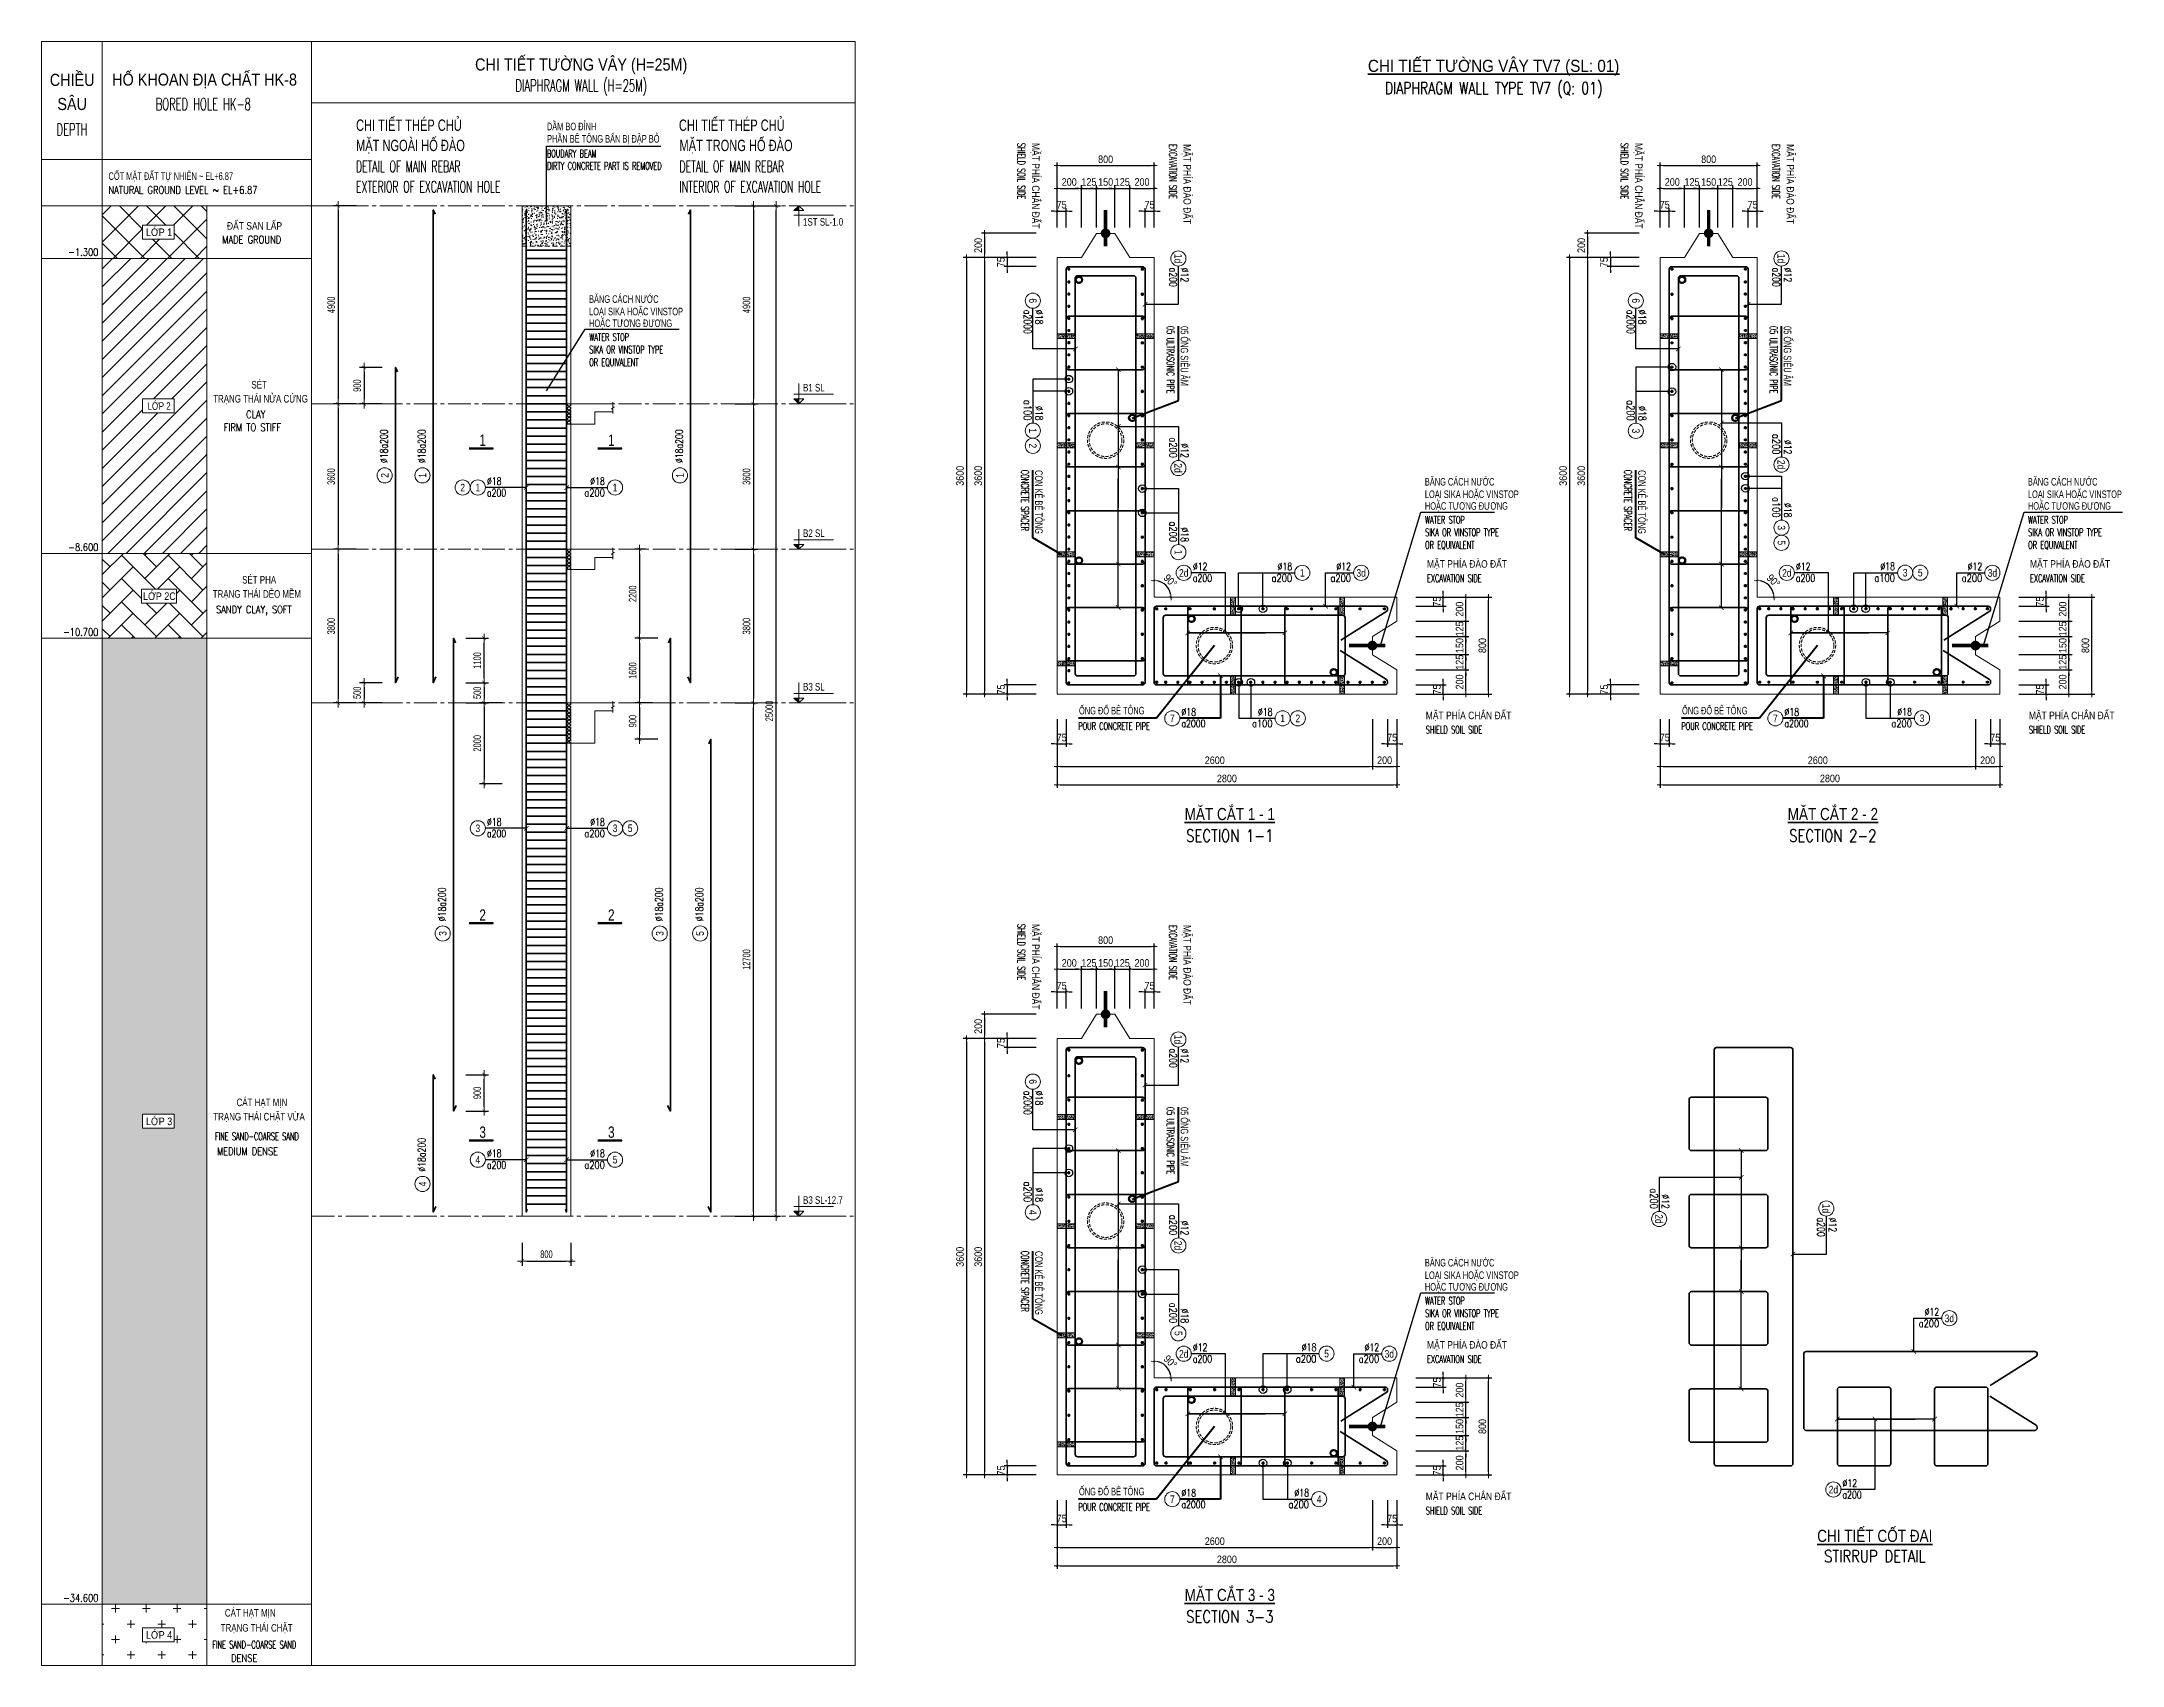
# Model space of a CAD drawing. Header units: millimetres. Extents: x -642477 to 1168880, y -27982 to 330379.
# Drawn here: x 863110 to 914581, y 63733 to 103911 of the extents above; entities that cross this region are included whole.
import ezdxf
from ezdxf.enums import TextEntityAlignment as Align

# ---------------------------------------------------------------- set-up
doc = ezdxf.new("R2010")
doc.units = ezdxf.units.MM
for name, pattern in [('CENTER2', [1.125, 0.75, -0.125, 0.125, -0.125]), ('HIDDEN', [0.375, 0.25, -0.125]), ('HIDDEN2', [4.7625, 3.175, -1.5875])]:
    doc.linetypes.add(name, pattern=pattern)
doc.layers.get('0').update_dxf_attribs({"lineweight": 20})
doc.layers.get('Defpoints').update_dxf_attribs({"color": 151, "lineweight": 9})
for name, color, linetype, lineweight in [('NDC_S_ANNO', 7, 'Continuous', 20), ('NDC_S_AXIS', 5, 'CENTER2', 13), ('NDC_S_BREAK-LINE', 1, 'Continuous', 15), ('NDC_S_CONTINUOUS', 3, 'Continuous', 20), ('NDC_S_DIAPHGRAM WALL', 3, 'Continuous', 20), ('NDC_S_DIM', 1, 'Continuous', 15), ('NDC_S_ENG TEXT', 2, 'Continuous', 20), ('NDC_S_ENG TITLE', 3, 'Continuous', 20), ('NDC_S_FOUNDATION NAME', 7, 'Continuous', 20), ('NDC_S_HATCH MATERIAL', 8, 'Continuous', 13), ('NDC_S_HIDDEN', 8, 'HIDDEN2', 13), ('NDC_S_LEADER', 1, 'Continuous', 15), ('NDC_S_LEVEL TEXT', 7, 'Continuous', 20), ('NDC_S_REBAR', 4, 'Continuous', 35), ('NDC_S_SYMBOL', 1, 'Continuous', 15), ('NDC_S_TEXT SYMBOL', 7, 'Continuous', 20), ('NDC_S_VN TEXT', 7, 'Continuous', 20), ('NDC_S_VN TITLE', 6, 'Continuous', 35), ('rev_20200806', 1, 'Continuous', 20)]:
    doc.layers.add(name, color=color, linetype=linetype, lineweight=lineweight)
doc.layers.add('NDC_S_REBAR DES.', color=2, linetype='Continuous')
doc.layers.get('rev_20200806').off()
doc.styles.add('ARIAL', font='arial.ttf', dxfattribs={"width": 0.8})
doc.styles.add('NDC_ANNO', font='', dxfattribs={"width": 0.8})
doc.styles.add('NDC_ARIAL', font='arial.ttf', dxfattribs={"width": 0.85})
doc.styles.add('NDC_DIM', font='', dxfattribs={"width": 0.75})
doc.styles.add('NDC_EN TXT', font='romans.shx', dxfattribs={"width": 0.8})
doc.styles.add('NDC_ROMANS', font='romans.shx', dxfattribs={"width": 0.8, "bigfont": 'vns.shx'})
doc.styles.get('NDC_ANNO').set_extended_font_data('Dotum')
doc.styles.get('NDC_DIM').set_extended_font_data('Dotum')
doc.dimstyles.new('A1-NDC-1-25 (x3)', dxfattribs={"dimscale": 75, "dimtxt": 2.5, "dimasz": 1, "dimexe": 1, "dimexo": 0, "dimgap": 0.8, "dimtad": 1, "dimdec": 0, "dimlfac": 0.333333, "dimdsep": 46, "dimtxsty": 'NDC_ARIAL', "dimblk": 'DIMMARK', "dimcen": 49999.938995, "dimdle": 1.5, "dimclrd": 1, "dimclre": 1, "dimclrt": 3, "dimadec": 0, "dimazin": 0, "dimtfac": 1, "dimtdec": 0, "dimtix": 1, "dimtmove": 2, "dimatfit": 3, "dimfxl": 1, "dimarcsym": 0})
doc.dimstyles.new('NDC_dim_25', dxfattribs={"dimscale": 25, "dimtxt": 2.2, "dimasz": 1.5, "dimexe": 1.5, "dimexo": 2.5, "dimgap": 1, "dimtad": 1, "dimdec": 0, "dimzin": 0, "dimdsep": 46, "dimtxsty": 'NDC_DIM', "dimblk": 'DIMMARK', "dimcen": 0.09, "dimdle": 1.2, "dimclrd": 1, "dimclre": 1, "dimclrt": 3, "dimadec": 0, "dimazin": 0, "dimtfac": 1, "dimtdec": 0, "dimtix": 1, "dimtofl": 0, "dimtmove": 0, "dimatfit": 3, "dimfxl": 6, "dimfxlon": 1, "dimtolj": 1, "dimtzin": 0, "dimarcsym": 0})
doc.dimstyles.new('NDC_dim_75', dxfattribs={"dimscale": 75, "dimtxt": 2.5, "dimasz": 1.5, "dimexe": 1.5, "dimexo": 2.5, "dimgap": 1, "dimtad": 1, "dimdec": 0, "dimzin": 0, "dimdsep": 46, "dimtxsty": 'NDC_DIM', "dimblk": 'DIMMARK', "dimcen": 0.09, "dimdle": 1.2, "dimclrd": 1, "dimclre": 1, "dimclrt": 3, "dimadec": 0, "dimazin": 0, "dimtfac": 1, "dimtdec": 0, "dimtix": 1, "dimtofl": 0, "dimtmove": 0, "dimatfit": 3, "dimfxl": 6, "dimfxlon": 1, "dimtolj": 1, "dimtzin": 0, "dimarcsym": 0})

msp = doc.modelspace()

# ---------------------------------------------------------------- texts
at = {"layer": 'NDC_S_ENG TITLE', "style": 'NDC_EN TXT'}
for s, width, p in [('DIAPHRAGM WALL (H=25M)', 0.6, (876458, 102802.3)), ('DIAPHRAGM WALL TYPE TV7 (Q: 01)', 0.75, (899028.1, 102738.2)), ('SECTION 1-1', 0.8, (892501.7, 84264)), ('SECTION 2-2', 0.8, (907419.2, 84264)), ('STIRRUP DETAIL', 0.8, (908456.2, 66434.3)), ('SECTION 3-3', 0.8, (892501.7, 64941.6))]:
    msp.add_text(s, height=300, dxfattribs=dict(at, width=width)).set_placement(p, align=Align.MIDDLE)
at = {"layer": 'NDC_S_ENG TITLE', "style": 'NDC_EN TXT', "width": 0.6}
for s, height, p in [('DETAIL OF MAIN REBAR', 280, (870887.8, 100822.1)), ('BOUDARY BEAM', 187.5, (875609.4, 101140.7)), ('DIRTY CONCRETE PART IS REMOVED', 187.5, (875614.1, 100835.2)), ('DETAIL OF MAIN REBAR', 280, (878889.2, 100822.1)), ('EXTERIOR OF EXCAVATION HOLE', 280, (870887.8, 100321.1)), ('INTERIOR OF EXCAVATION HOLE', 280, (878889.2, 100321.1)), ('WATER STOP', 187.5, (876657, 96598.1)), ('SIKA OR VINSTOP TYPE', 187.5, (876657, 96289.5)), ('OR EQUIVALENT', 187.5, (876657, 95976)), ('WATER STOP', 187.5, (897332.1, 92076.9)), ('WATER STOP', 187.5, (912249.6, 92076.9)), ('SIKA OR VINSTOP TYPE', 187.5, (897332.1, 91768.3)), ('SIKA OR VINSTOP TYPE', 187.5, (912249.6, 91768.3)), ('OR EQUIVALENT', 187.5, (897332.1, 91454.8)), ('OR EQUIVALENT', 187.5, (912249.6, 91454.8)), ('EXCAVATION SIDE', 187.5, (897379.2, 90632.1)), ('EXCAVATION SIDE', 187.5, (912296.8, 90632.1)), ('POUR CONCRETE PIPE', 187.5, (888754.6, 86972.8)), ('POUR CONCRETE PIPE', 187.5, (903672.2, 86972.8)), ('SHIELD SOIL SIDE', 187.5, (897350.1, 86883.6)), ('SHIELD SOIL SIDE', 187.5, (912267.6, 86883.6)), ('WATER STOP', 187.5, (897332.1, 72754.5)), ('SIKA OR VINSTOP TYPE', 187.5, (897332.1, 72445.9)), ('OR EQUIVALENT', 187.5, (897332.1, 72132.4)), ('EXCAVATION SIDE', 187.5, (897379.2, 71309.7)), ('POUR CONCRETE PIPE', 187.5, (888754.6, 67650.4)), ('SHIELD SOIL SIDE', 187.5, (897350.1, 67561.2))]:
    msp.add_text(s, height=height, dxfattribs=at).set_placement(p, align=Align.MIDDLE_LEFT)
for s, p in [('SHIELD SOIL SIDE', (887346.6, 101403.1)), ('EXCAVATION SIDE', (891095.1, 101374)), ('SHIELD SOIL SIDE', (902264.2, 101403.1)), ('EXCAVATION SIDE', (906012.7, 101374)), ('05 ULTRASONIC PIPE', (891035.8, 96873.3)), ('05 ULTRASONIC PIPE', (905953.4, 96873.3)), ('CONCRETE SPACER', (887435.8, 93315.4)), ('CONCRETE SPACER', (902353.4, 93315.4)), ('SHIELD SOIL SIDE', (887346.6, 82080.7)), ('EXCAVATION SIDE', (891095.1, 82051.6)), ('05 ULTRASONIC PIPE', (891035.8, 77550.9)), ('CONCRETE SPACER', (887435.8, 73992.9))]:
    msp.add_text(s, height=187.5, rotation=270, dxfattribs=at).set_placement(p, align=Align.MIDDLE_LEFT)
at = {"layer": 'NDC_S_LEVEL TEXT', "style": 'NDC_ARIAL'}
for s, height, width, p in [('CHI TIẾT THÉP CHỦ', 280, 0.7, (870887.8, 101842.8)), ('DẦM BO ĐỈNH', 187.5, 0.7, (875609.4, 101811.1)), ('CHI TIẾT THÉP CHỦ', 280, 0.7, (878874.9, 101842.8)), ('MẶT NGOÀI HỐ ĐÀO', 280, 0.7, (870887.8, 101341.8)), ('PHẦN BÊ TÔNG BẨN BỊ ĐẬP BỎ', 187.5, 0.7, (875614.1, 101505.5)), ('MẶT TRONG HỐ ĐÀO', 280, 0.7, (878889.2, 101341.8)), ('BĂNG CÁCH NƯỚC', 187.5, 0.7, (876652.4, 97540.3)), ('LOẠI SIKA HOẶC VINSTOP', 187.5, 0.7, (876652.4, 97231.6)), ('HOẶC TƯƠNG ĐƯƠNG', 187.5, 0.7, (876652.4, 96942.3)), ('BĂNG CÁCH NƯỚC', 187.5, 0.7, (897327.5, 93019.1)), ('BĂNG CÁCH NƯỚC', 187.5, 0.7, (912245.1, 93019.1)), ('LOẠI SIKA HOẶC VINSTOP', 187.5, 0.7, (897327.5, 92710.4)), ('LOẠI SIKA HOẶC VINSTOP', 187.5, 0.7, (912245.1, 92710.4)), ('HOẶC TƯƠNG ĐƯƠNG', 187.5, 0.7, (897327.5, 92421.1)), ('HOẶC TƯƠNG ĐƯƠNG', 187.5, 0.7, (912245.1, 92421.1)), ('MẶT PHÍA ĐÀO ĐẤT', 187.5, 0.8, (897379.2, 90986.8)), ('MẶT PHÍA ĐÀO ĐẤT', 187.5, 0.8, (912296.8, 90986.8)), ('ỐNG ĐỔ BÊ TÔNG', 187.5, 0.7, (888771.4, 87357)), ('ỐNG ĐỔ BÊ TÔNG', 187.5, 0.7, (903688.9, 87357)), ('MẶT PHÍA CHẮN ĐẤT', 187.5, 0.8, (897350.1, 87238.3)), ('MẶT PHÍA CHẮN ĐẤT', 187.5, 0.8, (912267.6, 87238.3)), ('BĂNG CÁCH NƯỚC', 187.5, 0.7, (897327.5, 73696.6)), ('LOẠI SIKA HOẶC VINSTOP', 187.5, 0.7, (897327.5, 73388)), ('HOẶC TƯƠNG ĐƯƠNG', 187.5, 0.7, (897327.5, 73098.7)), ('MẶT PHÍA ĐÀO ĐẤT', 187.5, 0.8, (897379.2, 71664.4)), ('ỐNG ĐỔ BÊ TÔNG', 187.5, 0.7, (888771.4, 68034.5)), ('MẶT PHÍA CHẮN ĐẤT', 187.5, 0.8, (897350.1, 67915.9))]:
    msp.add_text(s, height=height, dxfattribs=dict(at, width=width)).set_placement(p, align=Align.MIDDLE_LEFT)
for s, width, p in [('MẶT PHÍA CHẮN ĐẤT', 0.8, (887701.3, 101403.1)), ('MẶT PHÍA ĐÀO ĐẤT', 0.8, (891449.8, 101374)), ('MẶT PHÍA CHẮN ĐẤT', 0.8, (902618.9, 101403.1)), ('MẶT PHÍA ĐÀO ĐẤT', 0.8, (906367.4, 101374)), ('05 ỐNG SIÊU ÂM', 0.7, (891380, 96870.8)), ('05 ỐNG SIÊU ÂM', 0.7, (906297.6, 96870.8)), ('CON KÊ BÊ TÔNG', 0.7, (887778.7, 93308.7)), ('CON KÊ BÊ TÔNG', 0.7, (902696.2, 93308.7)), ('MẶT PHÍA CHẮN ĐẤT', 0.8, (887701.3, 82080.7)), ('MẶT PHÍA ĐÀO ĐẤT', 0.8, (891449.8, 82051.6)), ('05 ỐNG SIÊU ÂM', 0.7, (891380, 77548.3)), ('CON KÊ BÊ TÔNG', 0.7, (887778.7, 73986.2))]:
    msp.add_text(s, height=187.5, rotation=270, dxfattribs=dict(at, width=width)).set_placement(p, align=Align.MIDDLE_LEFT)
at = {"layer": 'NDC_S_VN TEXT', "color": 3, "style": 'NDC_EN TXT', "width": 0.75}
for p in [(871670.7, 93479.5), (872607.1, 93479.5), (878974.8, 93479.5), (873107.1, 82144.9), (878474.8, 82144.9), (879474.8, 82144.9), (872607.1, 75947.9)]:
    msp.add_text('%%C18a200', height=187.5, rotation=90, dxfattribs=at).set_placement(p)
at = {"layer": 'NDC_S_VN TEXT', "color": 7, "style": 'ARIAL', "width": 0.8}
for s, rotation, p in [('2', 270, (887629.5, 93909.8)), ('2', 90, (871596.3, 93177.1)), ('1', 90, (872532.7, 93177.1)), ('1', 90, (878900.5, 93177.1)), ('5', 270, (906147.1, 91509.2)), ('3', 90, (873032.7, 81842.5)), ('3', 90, (878400.5, 81842.5)), ('5', 90, (879400.5, 81842.5)), ('4', 90, (872532.7, 75645.5))]:
    msp.add_text(s, height=187.5, rotation=rotation, dxfattribs=at).set_placement(p, align=Align.MIDDLE)
for s, p in [('2', (873526, 92876.7)), ('5', (909581.1, 90769.4)), ('2', (894184.8, 87166.5)), ('5', (877669.8, 84445.3))]:
    msp.add_text(s, height=187.5, dxfattribs=at).set_placement(p, align=Align.MIDDLE)
at = {"layer": 'NDC_S_VN TITLE', "style": 'NDC_ARIAL'}
for s, width, p in [('CHI TIẾT TƯỜNG VÂY (H=25M)', 0.85, (876458, 103344.3)), ('%%UCHI TIẾT TƯỜNG VÂY TV7 (SL: 01)', 0.9, (899028.1, 103311.4)), ('%%UMẶT CẮT 1 - 1', 0.8, (892501.7, 84810.5)), ('%%UMẶT CẮT 2 - 2', 0.8, (907419.2, 84810.5)), ('%%UCHI TIẾT CỐT ĐAI', 0.8, (908456.2, 66980.8)), ('%%UMẶT CẮT 3 - 3', 0.8, (892501.7, 65488.1))]:
    msp.add_text(s, height=300, dxfattribs=dict(at, width=width)).set_placement(p, align=Align.MIDDLE)

# ---------------------------------------------------------------- blocks, each defined once
blk = doc.blocks.new('DIMMARK')
at = {"layer": 'NDC_S_DIM', "color": 1}
blk.add_line((-1.5, 0), (1, 0), dxfattribs=at)
at = {"layer": 'NDC_S_DIM', "color": 2, "const_width": 0.1}
blk.add_lwpolyline([(-0.42, -0.42), (0.42, 0.42)], dxfattribs=at)
blk = doc.blocks.new('*U367')
blk.add_circle((-2.5, 0), 2.5)
at = {"layer": 'NDC_S_VN TEXT', "color": 7, "style": 'ARIAL', "width": 0.8}
blk.add_attdef('SH2', text='', height=2.5, dxfattribs=at).set_placement((-2.5, 0), align=Align.MIDDLE)
at = {"layer": 'NDC_S_VN TEXT', "color": 3, "style": 'NDC_EN TXT', "width": 0.75}
for tag, p in [('DK1', (0.5, 0.85)), ('KC1', (0.5, -2.97))]:
    blk.add_attdef(tag, p, '', height=2.5, dxfattribs=at)
blk = doc.blocks.new('*U366')
blk.add_circle((2.5, 0), 2.5)
at = {"layer": 'NDC_S_VN TEXT', "color": 3, "style": 'NDC_EN TXT'}
for tag, width, p in [('DK2', 0.75, (-0.85, 0.85)), ('KC2', 0.8, (-0.85, -2.97))]:
    blk.add_attdef(tag, text='', height=2.5, dxfattribs=dict(at, width=width)).set_placement(p, align=Align.RIGHT)
at = {"layer": 'NDC_S_VN TEXT', "color": 7, "style": 'ARIAL', "width": 0.8}
blk.add_attdef('SH3', text='', height=2.5, dxfattribs=at).set_placement((2.5, 0), align=Align.MIDDLE)
blk = doc.blocks.new('Ong sieu am')
at = {"layer": 'NDC_S_HATCH MATERIAL'}
h = blk.add_hatch(dxfattribs=at)
h.set_pattern_fill('ANSI31', color=256, scale=20)
h.set_pattern_definition([(45, (0, 0), (-1.76776695, 1.76776695), [])])
h.paths.add_polyline_path([(-7119, 51159, 1), (-7179, 51159, 1)])
h.paths.add_polyline_path([(-7171, 51159, -1), (-7127, 51159, -1)], flags=16)
at = {"layer": 'NDC_S_REBAR DES.'}
for radius in [30, 22]:
    blk.add_circle((-7149, 51159), radius, dxfattribs=at)
blk = doc.blocks.new('ong do BT')
at = {"layer": 'NDC_S_HATCH MATERIAL', "linetype": 'HIDDEN', "ltscale": 100}
for radius in [150, 135]:
    blk.add_circle((-6324, 51238), radius, dxfattribs=at)
blk = doc.blocks.new('con ke BT')
at = {"layer": 'NDC_S_HATCH MATERIAL'}
h = blk.add_hatch(dxfattribs=at)
h.set_pattern_fill('AR-CONC', color=256, scale=2)
h.set_pattern_definition([(50, (0, 0), (14.3452037, -1.2550427), [1.5, -16.5]), (355, (0, 0), (-2.7750267, 15.0438427), [1.2, -13.2]), (100.451444, (1.195, -0.105), (11.570177, 13.7888), [1.274804, -14.0228422]), (46.1842, (0, 4), (21.3448266, -3.3103856), [2.25, -24.75]), (96.635635, (1.779, 3.724), (18.693239, 19.482372), [1.912207, -21.034275]), (351.184164, (0, 4), (18.693239, 19.482372), [1.8, -19.8]), (21, (2, 3), (11.938141, -8.0523778), [1.5, -16.5]), (326, (2, 3), (4.8663066, 14.503001), [1.2, -13.2]), (71.451445, (2.995, 2.329), (16.8044475, 6.450623), [1.274804, -14.0228422]), (37.5, (0, 0), (0.2431971, 6.6578771), [0, -13.04, 0, -13.4, 0, -13.25]), (7.5, (0, 0), (5.2613907, 7.8882342), [0, -7.64, 0, -12.74, 0, -5.05]), (327.5, (-4.46, 0), (10.6764487, -0.45109743), [0, -5, 0, -15.6, 0, -20.7]), (317.5, (-6.46, 0), (11.6637234, 2.0020996), [0, -6.5, 0, -10.36, 0, -14.7])])
h.paths.add_polyline_path([(-7077, 51431), (-7117, 51431), (-7117, 51281), (-7077, 51281)])
at = {"layer": 'NDC_S_BREAK-LINE'}
blk.add_lwpolyline([(-7117, 51431), (-7117, 51281), (-7077, 51281), (-7077, 51431)], close=True, dxfattribs=at)
blk = doc.blocks.new('*U2688')
at = {"layer": 'NDC_S_LEADER', "xscale": 3, "yscale": 3, "zscale": 3}
blk.add_blockref('con ke BT', (21291, -154068), dxfattribs=at)
blk = doc.blocks.new('*U2683')
at = {"layer": 'NDC_S_DIM', "color": 0, "linetype": 'ByBlock', "lineweight": -2, "transparency": 16777216}
for p in [(0, 0), (2700, 0), (5400, 0)]:
    blk.add_blockref('*U2688', p, dxfattribs=at)
blk = doc.blocks.new('*U2684')
at = {"layer": 'NDC_S_LEADER', "xscale": 3, "yscale": 3, "zscale": 3}
blk.add_blockref('con ke BT', (21291, -154068), dxfattribs=at)
blk = doc.blocks.new('*U2685')
at = {"layer": 'NDC_S_DIM', "color": 0, "linetype": 'ByBlock', "lineweight": -2, "transparency": 16777216}
for p in [(0, 0), (2700, 0), (5400, 0), (8100, 0)]:
    blk.add_blockref('*U2684', p, dxfattribs=at)
blk = doc.blocks.new('kata_block_THEP')
at = {"layer": 'NDC_S_REBAR', "color": 0}
for p, q in [((-0.5, 0), (0.5, 0)), ((-0.35, 0.35), (0.35, -0.35)), ((0.35, 0.35), (-0.35, -0.35)), ((0, 0.5), (0, -0.5))]:
    blk.add_line(p, q, dxfattribs=at)
at = {"layer": 'NDC_S_REBAR', "color": 0, "const_width": 0.0833}
blk.add_lwpolyline([(-0.5, 0, 1), (0.5, 0, 1), (-0.5, 0, 1)], format="xyb", dxfattribs=at)
blk = doc.blocks.new('*U2686')
at = {"layer": 'NDC_S_REBAR', "ltscale": 80, "xscale": 72, "yscale": 72, "zscale": 72}
blk.add_blockref('kata_block_THEP', (0, 0), dxfattribs=at)
blk = doc.blocks.new('*U2687')
at = {"layer": 'NDC_S_LEVEL TEXT', "color": 0, "linetype": 'ByBlock', "lineweight": -2, "transparency": 16777216}
for p in [(0, 0), (600.9, 0), (1201.8, 0), (1802.7, 0), (2403.6, 0), (3004.5, 0), (3605.4, 0), (4206.3, 0), (4807.2, 0), (5408.1, 0), (6009, 0), (6609.9, 0), (7210.8, 0), (7811.7, 0), (8412.6, 0), (9013.5, 0), (9614.4, 0)]:
    blk.add_blockref('*U2686', p, dxfattribs=at)
blk = doc.blocks.new('*U2690')
at = {"layer": 'NDC_S_REBAR', "ltscale": 80, "xscale": 72, "yscale": 72, "zscale": 72}
blk.add_blockref('kata_block_THEP', (0, 0), dxfattribs=at)
blk = doc.blocks.new('*U2691')
at = {"layer": 'NDC_S_LEVEL TEXT', "color": 0, "linetype": 'ByBlock', "lineweight": -2, "transparency": 16777216}
for p in [(0, 0), (300.6, 0), (601.2, 0), (901.8, 0), (1202.4, 0), (1503, 0), (1803.6, 0), (2104.2, 0), (2404.8, 0), (2705.4, 0), (3006, 0), (3306.6, 0), (3607.2, 0), (3907.8, 0), (4208.4, 0), (4509, 0), (4809.6, 0), (5110.2, 0), (5410.8, 0), (5711.4, 0), (6012, 0), (6312.6, 0), (6613.2, 0), (6913.8, 0), (7214.4, 0), (7515, 0), (7815.6, 0), (8116.2, 0), (8416.8, 0), (8717.4, 0), (9018, 0), (9318.6, 0), (9619.2, 0), (9919.8, 0)]:
    blk.add_blockref('*U2690', p, dxfattribs=at)
blk = doc.blocks.new('*D2740')
at = {"layer": 'Defpoints', "color": 0, "ltscale": 100, "transparency": 16777216}
for p in [(886997, 98342), (887710, 98567), (887710, 98342)]:
    blk.add_point(p, dxfattribs=at)
at = {"layer": 'NDC_S_DIM', "color": 1, "lineweight": -2, "ltscale": 100, "transparency": 16777216}
for p, q in [((887710, 98567), (886922, 98567)), ((887710, 98342), (886922, 98342)), ((886997, 98642), (886997, 98717)), ((886997, 98567), (886997, 98342)), ((886997, 98267), (886997, 98192))]:
    blk.add_line(p, q, dxfattribs=at)
at = {"layer": 'NDC_S_DIM', "color": 1, "lineweight": -2, "ltscale": 100, "transparency": 16777216, "xscale": 75, "yscale": 75, "zscale": 75}
for p, rotation in [((886997, 98567), 270), ((886997, 98342), 90)]:
    blk.add_blockref('DIMMARK', p, dxfattribs=dict(at, rotation=rotation))
at = {"layer": 'NDC_S_DIM', "color": 3, "ltscale": 100, "transparency": 16777216, "insert": (886842, 98454), "char_height": 187.5, "attachment_point": 5, "rotation": 90, "style": 'NDC_ARIAL'}
blk.add_mtext('75', dxfattribs=at)
blk = doc.blocks.new('*D2741')
at = {"layer": 'Defpoints', "color": 0, "ltscale": 100, "transparency": 16777216}
for p in [(886997, 87767), (887710, 87992), (887710, 87767)]:
    blk.add_point(p, dxfattribs=at)
at = {"layer": 'NDC_S_DIM', "color": 1, "lineweight": -2, "ltscale": 100, "transparency": 16777216}
for p, q in [((886997, 88067), (886997, 88142)), ((887710, 87992), (886922, 87992)), ((887710, 87767), (886922, 87767)), ((886997, 87992), (886997, 87767)), ((886997, 87692), (886997, 87617))]:
    blk.add_line(p, q, dxfattribs=at)
at = {"layer": 'NDC_S_DIM', "color": 1, "lineweight": -2, "ltscale": 100, "transparency": 16777216, "xscale": 75, "yscale": 75, "zscale": 75}
for p, rotation in [((886997, 87992), 270), ((886997, 87767), 90)]:
    blk.add_blockref('DIMMARK', p, dxfattribs=dict(at, rotation=rotation))
at = {"layer": 'NDC_S_DIM', "color": 3, "ltscale": 100, "transparency": 16777216, "insert": (886842, 87879), "char_height": 187.5, "attachment_point": 5, "rotation": 90, "style": 'NDC_ARIAL'}
blk.add_mtext('75', dxfattribs=at)
blk = doc.blocks.new('*D2742')
at = {"layer": 'Defpoints', "color": 0, "ltscale": 100, "transparency": 16777216}
for p in [(887710, 99167), (886435, 98567), (887710, 98567)]:
    blk.add_point(p, dxfattribs=at)
at = {"layer": 'NDC_S_DIM', "color": 1, "lineweight": -2, "ltscale": 100, "transparency": 16777216}
for p, q in [((887710, 99167), (886360, 99167)), ((886435, 99092), (886435, 98642)), ((887710, 98567), (886360, 98567))]:
    blk.add_line(p, q, dxfattribs=at)
at = {"layer": 'NDC_S_DIM', "color": 1, "lineweight": -2, "ltscale": 100, "transparency": 16777216, "xscale": 75, "yscale": 75, "zscale": 75}
for p, rotation in [((886435, 99167), 90), ((886435, 98567), 270)]:
    blk.add_blockref('DIMMARK', p, dxfattribs=dict(at, rotation=rotation))
at = {"layer": 'NDC_S_DIM', "color": 3, "ltscale": 100, "transparency": 16777216, "insert": (886279, 98867), "char_height": 187.5, "attachment_point": 5, "rotation": 90, "style": 'NDC_ARIAL'}
blk.add_mtext('200', dxfattribs=at)
blk = doc.blocks.new('*D2743')
at = {"layer": 'Defpoints', "color": 0, "ltscale": 100, "transparency": 16777216}
for p in [(887710, 98567), (886435, 87767), (887710, 87767)]:
    blk.add_point(p, dxfattribs=at)
at = {"layer": 'NDC_S_DIM', "color": 1, "lineweight": -2, "ltscale": 100, "transparency": 16777216}
for p, q in [((887710, 98567), (886360, 98567)), ((886435, 98492), (886435, 87842)), ((887710, 87767), (886360, 87767))]:
    blk.add_line(p, q, dxfattribs=at)
at = {"layer": 'NDC_S_DIM', "color": 1, "lineweight": -2, "ltscale": 100, "transparency": 16777216, "xscale": 75, "yscale": 75, "zscale": 75}
for p, rotation in [((886435, 98567), 90), ((886435, 87767), 270)]:
    blk.add_blockref('DIMMARK', p, dxfattribs=dict(at, rotation=rotation))
at = {"layer": 'NDC_S_DIM', "color": 3, "ltscale": 100, "transparency": 16777216, "insert": (886279, 93167), "char_height": 187.5, "attachment_point": 5, "rotation": 90, "style": 'NDC_ARIAL'}
blk.add_mtext('3600', dxfattribs=at)
blk = doc.blocks.new('*D2744')
at = {"layer": 'Defpoints', "color": 0, "ltscale": 100, "transparency": 16777216}
for p in [(887710, 98567), (885985, 87767), (887710, 87767)]:
    blk.add_point(p, dxfattribs=at)
at = {"layer": 'NDC_S_DIM', "color": 1, "lineweight": -2, "ltscale": 100, "transparency": 16777216}
for p, q in [((887710, 98567), (885910, 98567)), ((885985, 98492), (885985, 87842)), ((887710, 87767), (885910, 87767))]:
    blk.add_line(p, q, dxfattribs=at)
at = {"layer": 'NDC_S_DIM', "color": 1, "lineweight": -2, "ltscale": 100, "transparency": 16777216, "xscale": 75, "yscale": 75, "zscale": 75}
for p, rotation in [((885985, 98567), 90), ((885985, 87767), 270)]:
    blk.add_blockref('DIMMARK', p, dxfattribs=dict(at, rotation=rotation))
at = {"layer": 'NDC_S_DIM', "color": 3, "ltscale": 100, "transparency": 16777216, "insert": (885829, 93167), "char_height": 187.5, "attachment_point": 5, "rotation": 90, "style": 'NDC_ARIAL'}
blk.add_mtext('3600', dxfattribs=at)
blk = doc.blocks.new('*D2745')
at = {"layer": 'Defpoints', "color": 0, "ltscale": 100, "transparency": 16777216}
for p in [(888830, 100280), (888230, 99308), (888830, 99308)]:
    blk.add_point(p, dxfattribs=at)
at = {"layer": 'NDC_S_DIM', "color": 1, "lineweight": -2, "ltscale": 100, "transparency": 16777216}
for p, q in [((888230, 99308), (888230, 100355)), ((888305, 100280), (888755, 100280)), ((888830, 99308), (888830, 100355))]:
    blk.add_line(p, q, dxfattribs=at)
at = {"layer": 'NDC_S_DIM', "color": 1, "lineweight": -2, "ltscale": 100, "transparency": 16777216, "xscale": 75, "yscale": 75, "zscale": 75, "rotation": 180}
blk.add_blockref('DIMMARK', (888230, 100280), dxfattribs=at)
at = {"layer": 'NDC_S_DIM', "color": 1, "lineweight": -2, "ltscale": 100, "transparency": 16777216, "xscale": 75, "yscale": 75, "zscale": 75}
blk.add_blockref('DIMMARK', (888830, 100280), dxfattribs=at)
at = {"layer": 'NDC_S_DIM', "color": 3, "ltscale": 100, "transparency": 16777216, "insert": (888530, 100436), "char_height": 187.5, "attachment_point": 5, "style": 'NDC_ARIAL'}
blk.add_mtext('200', dxfattribs=at)
blk = doc.blocks.new('*D2746')
at = {"layer": 'Defpoints', "color": 0, "ltscale": 100, "transparency": 16777216}
for p in [(889205, 100280), (888830, 99308), (889205, 99308)]:
    blk.add_point(p, dxfattribs=at)
at = {"layer": 'NDC_S_DIM', "color": 1, "lineweight": -2, "ltscale": 100, "transparency": 16777216}
for p, q in [((888755, 100280), (888680, 100280)), ((888830, 99308), (888830, 100355)), ((888830, 100280), (889205, 100280)), ((889205, 99308), (889205, 100355)), ((889280, 100280), (889355, 100280))]:
    blk.add_line(p, q, dxfattribs=at)
at = {"layer": 'NDC_S_DIM', "color": 1, "lineweight": -2, "ltscale": 100, "transparency": 16777216, "xscale": 75, "yscale": 75, "zscale": 75}
blk.add_blockref('DIMMARK', (888830, 100280), dxfattribs=at)
at = {"layer": 'NDC_S_DIM', "color": 1, "lineweight": -2, "ltscale": 100, "transparency": 16777216, "xscale": 75, "yscale": 75, "zscale": 75, "rotation": 180}
blk.add_blockref('DIMMARK', (889205, 100280), dxfattribs=at)
at = {"layer": 'NDC_S_DIM', "color": 3, "ltscale": 100, "transparency": 16777216, "insert": (889017, 100436), "char_height": 187.5, "attachment_point": 5, "style": 'NDC_ARIAL'}
blk.add_mtext('125', dxfattribs=at)
blk = doc.blocks.new('*D2747')
at = {"layer": 'Defpoints', "color": 0, "ltscale": 100, "transparency": 16777216}
for p in [(889655, 100280), (889205, 99308), (889655, 99308)]:
    blk.add_point(p, dxfattribs=at)
at = {"layer": 'NDC_S_DIM', "color": 1, "lineweight": -2, "ltscale": 100, "transparency": 16777216}
for p, q in [((889130, 100280), (889055, 100280)), ((889205, 99308), (889205, 100355)), ((889205, 100280), (889655, 100280)), ((889655, 99308), (889655, 100355)), ((889730, 100280), (889805, 100280))]:
    blk.add_line(p, q, dxfattribs=at)
at = {"layer": 'NDC_S_DIM', "color": 1, "lineweight": -2, "ltscale": 100, "transparency": 16777216, "xscale": 75, "yscale": 75, "zscale": 75}
blk.add_blockref('DIMMARK', (889205, 100280), dxfattribs=at)
at = {"layer": 'NDC_S_DIM', "color": 1, "lineweight": -2, "ltscale": 100, "transparency": 16777216, "xscale": 75, "yscale": 75, "zscale": 75, "rotation": 180}
blk.add_blockref('DIMMARK', (889655, 100280), dxfattribs=at)
at = {"layer": 'NDC_S_DIM', "color": 3, "ltscale": 100, "transparency": 16777216, "insert": (889430, 100436), "char_height": 187.5, "attachment_point": 5, "style": 'NDC_ARIAL'}
blk.add_mtext('150', dxfattribs=at)
blk = doc.blocks.new('*D2748')
at = {"layer": 'Defpoints', "color": 0, "ltscale": 100, "transparency": 16777216}
for p in [(890030, 100280), (889655, 99308), (890030, 99308)]:
    blk.add_point(p, dxfattribs=at)
at = {"layer": 'NDC_S_DIM', "color": 1, "lineweight": -2, "ltscale": 100, "transparency": 16777216}
for p, q in [((889580, 100280), (889505, 100280)), ((889655, 99308), (889655, 100355)), ((889655, 100280), (890030, 100280)), ((890030, 99308), (890030, 100355)), ((890105, 100280), (890180, 100280))]:
    blk.add_line(p, q, dxfattribs=at)
at = {"layer": 'NDC_S_DIM', "color": 1, "lineweight": -2, "ltscale": 100, "transparency": 16777216, "xscale": 75, "yscale": 75, "zscale": 75}
blk.add_blockref('DIMMARK', (889655, 100280), dxfattribs=at)
at = {"layer": 'NDC_S_DIM', "color": 1, "lineweight": -2, "ltscale": 100, "transparency": 16777216, "xscale": 75, "yscale": 75, "zscale": 75, "rotation": 180}
blk.add_blockref('DIMMARK', (890030, 100280), dxfattribs=at)
at = {"layer": 'NDC_S_DIM', "color": 3, "ltscale": 100, "transparency": 16777216, "insert": (889842, 100436), "char_height": 187.5, "attachment_point": 5, "style": 'NDC_ARIAL'}
blk.add_mtext('125', dxfattribs=at)
blk = doc.blocks.new('*D2749')
at = {"layer": 'Defpoints', "color": 0, "ltscale": 100, "transparency": 16777216}
for p in [(890630, 100280), (890030, 99308), (890630, 99308)]:
    blk.add_point(p, dxfattribs=at)
at = {"layer": 'NDC_S_DIM', "color": 1, "lineweight": -2, "ltscale": 100, "transparency": 16777216}
for p, q in [((890030, 99308), (890030, 100355)), ((890105, 100280), (890555, 100280)), ((890630, 99308), (890630, 100355))]:
    blk.add_line(p, q, dxfattribs=at)
at = {"layer": 'NDC_S_DIM', "color": 1, "lineweight": -2, "ltscale": 100, "transparency": 16777216, "xscale": 75, "yscale": 75, "zscale": 75, "rotation": 180}
blk.add_blockref('DIMMARK', (890030, 100280), dxfattribs=at)
at = {"layer": 'NDC_S_DIM', "color": 1, "lineweight": -2, "ltscale": 100, "transparency": 16777216, "xscale": 75, "yscale": 75, "zscale": 75}
blk.add_blockref('DIMMARK', (890630, 100280), dxfattribs=at)
at = {"layer": 'NDC_S_DIM', "color": 3, "ltscale": 100, "transparency": 16777216, "insert": (890330, 100436), "char_height": 187.5, "attachment_point": 5, "style": 'NDC_ARIAL'}
blk.add_mtext('200', dxfattribs=at)
blk = doc.blocks.new('*D2750')
at = {"layer": 'Defpoints', "color": 0, "ltscale": 100, "transparency": 16777216}
for p in [(890630, 100842), (888230, 99308), (890630, 99308)]:
    blk.add_point(p, dxfattribs=at)
at = {"layer": 'NDC_S_DIM', "color": 1, "lineweight": -2, "ltscale": 100, "transparency": 16777216}
for p, q in [((888230, 99308), (888230, 100917)), ((890630, 99308), (890630, 100917)), ((888305, 100842), (890555, 100842))]:
    blk.add_line(p, q, dxfattribs=at)
at = {"layer": 'NDC_S_DIM', "color": 1, "lineweight": -2, "ltscale": 100, "transparency": 16777216, "xscale": 75, "yscale": 75, "zscale": 75, "rotation": 180}
blk.add_blockref('DIMMARK', (888230, 100842), dxfattribs=at)
at = {"layer": 'NDC_S_DIM', "color": 1, "lineweight": -2, "ltscale": 100, "transparency": 16777216, "xscale": 75, "yscale": 75, "zscale": 75}
blk.add_blockref('DIMMARK', (890630, 100842), dxfattribs=at)
at = {"layer": 'NDC_S_DIM', "color": 3, "ltscale": 100, "transparency": 16777216, "insert": (889430, 100998), "char_height": 187.5, "attachment_point": 5, "style": 'NDC_ARIAL'}
blk.add_mtext('800', dxfattribs=at)
blk = doc.blocks.new('*D2751')
at = {"layer": 'Defpoints', "color": 0, "ltscale": 100, "transparency": 16777216}
for p in [(888455, 99717), (888230, 99308), (888455, 99308)]:
    blk.add_point(p, dxfattribs=at)
at = {"layer": 'NDC_S_DIM', "color": 1, "lineweight": -2, "ltscale": 100, "transparency": 16777216}
for p, q in [((888155, 99717), (888080, 99717)), ((888230, 99308), (888230, 99792)), ((888230, 99717), (888455, 99717)), ((888455, 99308), (888455, 99792)), ((888530, 99717), (888605, 99717))]:
    blk.add_line(p, q, dxfattribs=at)
at = {"layer": 'NDC_S_DIM', "color": 1, "lineweight": -2, "ltscale": 100, "transparency": 16777216, "xscale": 75, "yscale": 75, "zscale": 75}
blk.add_blockref('DIMMARK', (888230, 99717), dxfattribs=at)
at = {"layer": 'NDC_S_DIM', "color": 1, "lineweight": -2, "ltscale": 100, "transparency": 16777216, "xscale": 75, "yscale": 75, "zscale": 75, "rotation": 180}
blk.add_blockref('DIMMARK', (888455, 99717), dxfattribs=at)
at = {"layer": 'NDC_S_DIM', "color": 3, "ltscale": 100, "transparency": 16777216, "insert": (888342, 99873), "char_height": 187.5, "attachment_point": 5, "style": 'NDC_ARIAL'}
blk.add_mtext('75', dxfattribs=at)
blk = doc.blocks.new('*D2752')
at = {"layer": 'Defpoints', "color": 0, "ltscale": 100, "transparency": 16777216}
for p in [(890630, 99717), (890405, 99308), (890630, 99308)]:
    blk.add_point(p, dxfattribs=at)
at = {"layer": 'NDC_S_DIM', "color": 1, "lineweight": -2, "ltscale": 100, "transparency": 16777216}
for p, q in [((890330, 99717), (890255, 99717)), ((890405, 99308), (890405, 99792)), ((890405, 99717), (890630, 99717)), ((890630, 99308), (890630, 99792)), ((890705, 99717), (890780, 99717))]:
    blk.add_line(p, q, dxfattribs=at)
at = {"layer": 'NDC_S_DIM', "color": 1, "lineweight": -2, "ltscale": 100, "transparency": 16777216, "xscale": 75, "yscale": 75, "zscale": 75}
blk.add_blockref('DIMMARK', (890405, 99717), dxfattribs=at)
at = {"layer": 'NDC_S_DIM', "color": 1, "lineweight": -2, "ltscale": 100, "transparency": 16777216, "xscale": 75, "yscale": 75, "zscale": 75, "rotation": 180}
blk.add_blockref('DIMMARK', (890630, 99717), dxfattribs=at)
at = {"layer": 'NDC_S_DIM', "color": 3, "ltscale": 100, "transparency": 16777216, "insert": (890517, 99873), "char_height": 187.5, "attachment_point": 5, "style": 'NDC_ARIAL'}
blk.add_mtext('75', dxfattribs=at)
blk = doc.blocks.new('*U2693')
at = {"layer": 'NDC_S_LEADER', "xscale": 3, "yscale": 3, "zscale": 3}
blk.add_blockref('con ke BT', (21291, -154068), dxfattribs=at)
blk = doc.blocks.new('*U2689')
at = {"layer": 'NDC_S_DIM', "color": 0, "linetype": 'ByBlock', "lineweight": -2, "transparency": 16777216}
for p in [(0, 0), (2700, 0)]:
    blk.add_blockref('*U2693', p, dxfattribs=at)
blk = doc.blocks.new('*U2678')
at = {"layer": 'NDC_S_LEADER', "xscale": 3, "yscale": 3, "zscale": 3}
blk.add_blockref('con ke BT', (21291, -154068), dxfattribs=at)
blk = doc.blocks.new('*U2679')
at = {"layer": 'NDC_S_DIM', "color": 0, "linetype": 'ByBlock', "lineweight": -2, "transparency": 16777216}
for p in [(0, 0), (2700, 0)]:
    blk.add_blockref('*U2678', p, dxfattribs=at)
blk = doc.blocks.new('*U2680')
at = {"layer": 'NDC_S_REBAR', "ltscale": 80, "xscale": 72, "yscale": 72, "zscale": 72}
blk.add_blockref('kata_block_THEP', (0, 0), dxfattribs=at)
blk = doc.blocks.new('*U2681')
at = {"layer": 'NDC_S_LEVEL TEXT', "color": 0, "linetype": 'ByBlock', "lineweight": -2, "transparency": 16777216}
for p in [(0, 0), (600.9, 0), (1201.8, 0), (1802.7, 0), (2403.6, 0), (3004.5, 0), (3605.4, 0), (4206.3, 0), (4807.2, 0), (5408.1, 0)]:
    blk.add_blockref('*U2680', p, dxfattribs=at)
blk = doc.blocks.new('*U2682')
at = {"layer": 'NDC_S_REBAR', "ltscale": 80, "xscale": 72, "yscale": 72, "zscale": 72}
blk.add_blockref('kata_block_THEP', (0, 0), dxfattribs=at)
blk = doc.blocks.new('*U2692')
at = {"layer": 'NDC_S_LEVEL TEXT', "color": 0, "linetype": 'ByBlock', "lineweight": -2, "transparency": 16777216}
for p in [(0, 0), (300.6, 0), (601.2, 0), (901.8, 0), (1202.4, 0), (1503, 0), (1803.6, 0), (2104.2, 0), (2404.8, 0), (2705.4, 0), (3006, 0), (3306.6, 0), (3607.2, 0), (3907.8, 0), (4208.4, 0), (4509, 0), (4809.6, 0), (5110.2, 0), (5410.8, 0)]:
    blk.add_blockref('*U2682', p, dxfattribs=at)
blk = doc.blocks.new('*D2726')
at = {"layer": 'Defpoints', "color": 0, "ltscale": 100, "transparency": 16777216}
for p in [(897102, 88367), (898343, 88367), (897102, 87767)]:
    blk.add_point(p, dxfattribs=at)
at = {"layer": 'NDC_S_DIM', "color": 1, "lineweight": -2, "ltscale": 100, "transparency": 16777216}
for p, q in [((897102, 88367), (898418, 88367)), ((898343, 87842), (898343, 88292)), ((897102, 87767), (898418, 87767))]:
    blk.add_line(p, q, dxfattribs=at)
at = {"layer": 'NDC_S_DIM', "color": 1, "lineweight": -2, "ltscale": 100, "transparency": 16777216, "xscale": 75, "yscale": 75, "zscale": 75}
for p, rotation in [((898343, 88367), 90), ((898343, 87767), 270)]:
    blk.add_blockref('DIMMARK', p, dxfattribs=dict(at, rotation=rotation))
at = {"layer": 'NDC_S_DIM', "color": 3, "ltscale": 100, "transparency": 16777216, "insert": (898187, 88067), "char_height": 187.5, "attachment_point": 5, "rotation": 90, "style": 'NDC_ARIAL'}
blk.add_mtext('200', dxfattribs=at)
blk = doc.blocks.new('*D2727')
at = {"layer": 'Defpoints', "color": 0, "ltscale": 100, "transparency": 16777216}
for p in [(897102, 88742), (898343, 88742), (897102, 88367)]:
    blk.add_point(p, dxfattribs=at)
at = {"layer": 'NDC_S_DIM', "color": 1, "lineweight": -2, "ltscale": 100, "transparency": 16777216}
for p, q in [((897102, 88742), (898418, 88742)), ((898343, 88817), (898343, 88892)), ((898343, 88367), (898343, 88742)), ((897102, 88367), (898418, 88367)), ((898343, 88292), (898343, 88217))]:
    blk.add_line(p, q, dxfattribs=at)
at = {"layer": 'NDC_S_DIM', "color": 1, "lineweight": -2, "ltscale": 100, "transparency": 16777216, "xscale": 75, "yscale": 75, "zscale": 75}
for p, rotation in [((898343, 88742), 270), ((898343, 88367), 90)]:
    blk.add_blockref('DIMMARK', p, dxfattribs=dict(at, rotation=rotation))
at = {"layer": 'NDC_S_DIM', "color": 3, "ltscale": 100, "transparency": 16777216, "insert": (898187, 88554), "char_height": 187.5, "attachment_point": 5, "rotation": 90, "style": 'NDC_ARIAL'}
blk.add_mtext('125', dxfattribs=at)
blk = doc.blocks.new('*D2728')
at = {"layer": 'Defpoints', "color": 0, "ltscale": 100, "transparency": 16777216}
for p in [(897102, 89192), (898343, 89192), (897102, 88742)]:
    blk.add_point(p, dxfattribs=at)
at = {"layer": 'NDC_S_DIM', "color": 1, "lineweight": -2, "ltscale": 100, "transparency": 16777216}
for p, q in [((897102, 89192), (898418, 89192)), ((898343, 89267), (898343, 89342)), ((898343, 88742), (898343, 89192)), ((897102, 88742), (898418, 88742)), ((898343, 88667), (898343, 88592))]:
    blk.add_line(p, q, dxfattribs=at)
at = {"layer": 'NDC_S_DIM', "color": 1, "lineweight": -2, "ltscale": 100, "transparency": 16777216, "xscale": 75, "yscale": 75, "zscale": 75}
for p, rotation in [((898343, 89192), 270), ((898343, 88742), 90)]:
    blk.add_blockref('DIMMARK', p, dxfattribs=dict(at, rotation=rotation))
at = {"layer": 'NDC_S_DIM', "color": 3, "ltscale": 100, "transparency": 16777216, "insert": (898187, 88967), "char_height": 187.5, "attachment_point": 5, "rotation": 90, "style": 'NDC_ARIAL'}
blk.add_mtext('150', dxfattribs=at)
blk = doc.blocks.new('*D2729')
at = {"layer": 'Defpoints', "color": 0, "ltscale": 100, "transparency": 16777216}
for p in [(897102, 89567), (898343, 89567), (897102, 89192)]:
    blk.add_point(p, dxfattribs=at)
at = {"layer": 'NDC_S_DIM', "color": 1, "lineweight": -2, "ltscale": 100, "transparency": 16777216}
for p, q in [((897102, 89567), (898418, 89567)), ((898343, 89642), (898343, 89717)), ((898343, 89192), (898343, 89567)), ((897102, 89192), (898418, 89192)), ((898343, 89117), (898343, 89042))]:
    blk.add_line(p, q, dxfattribs=at)
at = {"layer": 'NDC_S_DIM', "color": 1, "lineweight": -2, "ltscale": 100, "transparency": 16777216, "xscale": 75, "yscale": 75, "zscale": 75}
for p, rotation in [((898343, 89567), 270), ((898343, 89192), 90)]:
    blk.add_blockref('DIMMARK', p, dxfattribs=dict(at, rotation=rotation))
at = {"layer": 'NDC_S_DIM', "color": 3, "ltscale": 100, "transparency": 16777216, "insert": (898187, 89379), "char_height": 187.5, "attachment_point": 5, "rotation": 90, "style": 'NDC_ARIAL'}
blk.add_mtext('125', dxfattribs=at)
blk = doc.blocks.new('*D2730')
at = {"layer": 'Defpoints', "color": 0, "ltscale": 100, "transparency": 16777216}
for p in [(897102, 90167), (898343, 90167), (897102, 89567)]:
    blk.add_point(p, dxfattribs=at)
at = {"layer": 'NDC_S_DIM', "color": 1, "lineweight": -2, "ltscale": 100, "transparency": 16777216}
for p, q in [((897102, 90167), (898418, 90167)), ((898343, 89642), (898343, 90092)), ((897102, 89567), (898418, 89567))]:
    blk.add_line(p, q, dxfattribs=at)
at = {"layer": 'NDC_S_DIM', "color": 1, "lineweight": -2, "ltscale": 100, "transparency": 16777216, "xscale": 75, "yscale": 75, "zscale": 75}
for p, rotation in [((898343, 90167), 90), ((898343, 89567), 270)]:
    blk.add_blockref('DIMMARK', p, dxfattribs=dict(at, rotation=rotation))
at = {"layer": 'NDC_S_DIM', "color": 3, "ltscale": 100, "transparency": 16777216, "insert": (898187, 89867), "char_height": 187.5, "attachment_point": 5, "rotation": 90, "style": 'NDC_ARIAL'}
blk.add_mtext('200', dxfattribs=at)
blk = doc.blocks.new('*D2731')
at = {"layer": 'Defpoints', "color": 0, "ltscale": 100, "transparency": 16777216}
for p in [(897102, 90167), (898905, 90167), (897102, 87767)]:
    blk.add_point(p, dxfattribs=at)
at = {"layer": 'NDC_S_DIM', "color": 1, "lineweight": -2, "ltscale": 100, "transparency": 16777216}
for p, q in [((897102, 90167), (898980, 90167)), ((898905, 87842), (898905, 90092)), ((897102, 87767), (898980, 87767))]:
    blk.add_line(p, q, dxfattribs=at)
at = {"layer": 'NDC_S_DIM', "color": 1, "lineweight": -2, "ltscale": 100, "transparency": 16777216, "xscale": 75, "yscale": 75, "zscale": 75}
for p, rotation in [((898905, 90167), 90), ((898905, 87767), 270)]:
    blk.add_blockref('DIMMARK', p, dxfattribs=dict(at, rotation=rotation))
at = {"layer": 'NDC_S_DIM', "color": 3, "ltscale": 100, "transparency": 16777216, "insert": (898750, 88967), "char_height": 187.5, "attachment_point": 5, "rotation": 90, "style": 'NDC_ARIAL'}
blk.add_mtext('800', dxfattribs=at)
blk = doc.blocks.new('*D2732')
at = {"layer": 'Defpoints', "color": 0, "ltscale": 100, "transparency": 16777216}
for p in [(897102, 87992), (897102, 87767), (897780, 87992)]:
    blk.add_point(p, dxfattribs=at)
at = {"layer": 'NDC_S_DIM', "color": 1, "lineweight": -2, "ltscale": 100, "transparency": 16777216}
for p, q in [((897780, 88067), (897780, 88142)), ((897102, 87992), (897855, 87992)), ((897102, 87767), (897855, 87767)), ((897780, 87767), (897780, 87992)), ((897780, 87692), (897780, 87617))]:
    blk.add_line(p, q, dxfattribs=at)
at = {"layer": 'NDC_S_DIM', "color": 1, "lineweight": -2, "ltscale": 100, "transparency": 16777216, "xscale": 75, "yscale": 75, "zscale": 75}
for p, rotation in [((897780, 87992), 270), ((897780, 87767), 90)]:
    blk.add_blockref('DIMMARK', p, dxfattribs=dict(at, rotation=rotation))
at = {"layer": 'NDC_S_DIM', "color": 3, "ltscale": 100, "transparency": 16777216, "insert": (897625, 87879), "char_height": 187.5, "attachment_point": 5, "rotation": 90, "style": 'NDC_ARIAL'}
blk.add_mtext('75', dxfattribs=at)
blk = doc.blocks.new('*D2733')
at = {"layer": 'Defpoints', "color": 0, "ltscale": 100, "transparency": 16777216}
for p in [(897102, 90167), (897780, 90167), (897102, 89942)]:
    blk.add_point(p, dxfattribs=at)
at = {"layer": 'NDC_S_DIM', "color": 1, "lineweight": -2, "ltscale": 100, "transparency": 16777216}
for p, q in [((897102, 90167), (897855, 90167)), ((897780, 90242), (897780, 90317)), ((897780, 89942), (897780, 90167)), ((897102, 89942), (897855, 89942)), ((897780, 89867), (897780, 89792))]:
    blk.add_line(p, q, dxfattribs=at)
at = {"layer": 'NDC_S_DIM', "color": 1, "lineweight": -2, "ltscale": 100, "transparency": 16777216, "xscale": 75, "yscale": 75, "zscale": 75}
for p, rotation in [((897780, 90167), 270), ((897780, 89942), 90)]:
    blk.add_blockref('DIMMARK', p, dxfattribs=dict(at, rotation=rotation))
at = {"layer": 'NDC_S_DIM', "color": 3, "ltscale": 100, "transparency": 16777216, "insert": (897625, 90054), "char_height": 187.5, "attachment_point": 5, "rotation": 90, "style": 'NDC_ARIAL'}
blk.add_mtext('75', dxfattribs=at)
blk = doc.blocks.new('*D2734')
at = {"layer": 'Defpoints', "color": 0, "ltscale": 100, "transparency": 16777216}
for p in [(888230, 87147), (888455, 87147), (888455, 86534)]:
    blk.add_point(p, dxfattribs=at)
at = {"layer": 'NDC_S_DIM', "color": 1, "lineweight": -2, "ltscale": 100, "transparency": 16777216}
for p, q in [((888230, 87147), (888230, 86459)), ((888455, 87147), (888455, 86459)), ((888155, 86534), (888080, 86534)), ((888230, 86534), (888455, 86534)), ((888530, 86534), (888605, 86534))]:
    blk.add_line(p, q, dxfattribs=at)
at = {"layer": 'NDC_S_DIM', "color": 1, "lineweight": -2, "ltscale": 100, "transparency": 16777216, "xscale": 75, "yscale": 75, "zscale": 75}
blk.add_blockref('DIMMARK', (888230, 86534), dxfattribs=at)
at = {"layer": 'NDC_S_DIM', "color": 1, "lineweight": -2, "ltscale": 100, "transparency": 16777216, "xscale": 75, "yscale": 75, "zscale": 75, "rotation": 180}
blk.add_blockref('DIMMARK', (888455, 86534), dxfattribs=at)
at = {"layer": 'NDC_S_DIM', "color": 3, "ltscale": 100, "transparency": 16777216, "insert": (888342, 86690), "char_height": 187.5, "attachment_point": 5, "style": 'NDC_ARIAL'}
blk.add_mtext('75', dxfattribs=at)
blk = doc.blocks.new('*D2735')
at = {"layer": 'Defpoints', "color": 0, "ltscale": 100, "transparency": 16777216}
for p in [(896405, 87147), (896630, 87147), (896630, 86534)]:
    blk.add_point(p, dxfattribs=at)
at = {"layer": 'NDC_S_DIM', "color": 1, "lineweight": -2, "ltscale": 100, "transparency": 16777216}
for p, q in [((896405, 87147), (896405, 86459)), ((896630, 87147), (896630, 86459)), ((896330, 86534), (896255, 86534)), ((896405, 86534), (896630, 86534)), ((896705, 86534), (896780, 86534))]:
    blk.add_line(p, q, dxfattribs=at)
at = {"layer": 'NDC_S_DIM', "color": 1, "lineweight": -2, "ltscale": 100, "transparency": 16777216, "xscale": 75, "yscale": 75, "zscale": 75}
blk.add_blockref('DIMMARK', (896405, 86534), dxfattribs=at)
at = {"layer": 'NDC_S_DIM', "color": 1, "lineweight": -2, "ltscale": 100, "transparency": 16777216, "xscale": 75, "yscale": 75, "zscale": 75, "rotation": 180}
blk.add_blockref('DIMMARK', (896630, 86534), dxfattribs=at)
at = {"layer": 'NDC_S_DIM', "color": 3, "ltscale": 100, "transparency": 16777216, "insert": (896517, 86690), "char_height": 187.5, "attachment_point": 5, "style": 'NDC_ARIAL'}
blk.add_mtext('75', dxfattribs=at)
blk = doc.blocks.new('*D2736')
at = {"layer": 'Defpoints', "color": 0, "ltscale": 100, "transparency": 16777216}
for p in [(888230, 87147), (896030, 87147), (896030, 85972)]:
    blk.add_point(p, dxfattribs=at)
at = {"layer": 'NDC_S_DIM', "color": 1, "lineweight": -2, "ltscale": 100, "transparency": 16777216}
for p, q in [((888230, 87147), (888230, 85897)), ((896030, 87147), (896030, 85897)), ((888305, 85972), (895955, 85972))]:
    blk.add_line(p, q, dxfattribs=at)
at = {"layer": 'NDC_S_DIM', "color": 1, "lineweight": -2, "ltscale": 100, "transparency": 16777216, "xscale": 75, "yscale": 75, "zscale": 75, "rotation": 180}
blk.add_blockref('DIMMARK', (888230, 85972), dxfattribs=at)
at = {"layer": 'NDC_S_DIM', "color": 1, "lineweight": -2, "ltscale": 100, "transparency": 16777216, "xscale": 75, "yscale": 75, "zscale": 75}
blk.add_blockref('DIMMARK', (896030, 85972), dxfattribs=at)
at = {"layer": 'NDC_S_DIM', "color": 3, "ltscale": 100, "transparency": 16777216, "insert": (892130, 86128), "char_height": 187.5, "attachment_point": 5, "style": 'NDC_ARIAL'}
blk.add_mtext('2600', dxfattribs=at)
blk = doc.blocks.new('*D2737')
at = {"layer": 'Defpoints', "color": 0, "ltscale": 100, "transparency": 16777216}
for p in [(896030, 87147), (896630, 87147), (896630, 85972)]:
    blk.add_point(p, dxfattribs=at)
at = {"layer": 'NDC_S_DIM', "color": 1, "lineweight": -2, "ltscale": 100, "transparency": 16777216}
for p, q in [((896030, 87147), (896030, 85897)), ((896630, 87147), (896630, 85897)), ((896105, 85972), (896555, 85972))]:
    blk.add_line(p, q, dxfattribs=at)
at = {"layer": 'NDC_S_DIM', "color": 1, "lineweight": -2, "ltscale": 100, "transparency": 16777216, "xscale": 75, "yscale": 75, "zscale": 75, "rotation": 180}
blk.add_blockref('DIMMARK', (896030, 85972), dxfattribs=at)
at = {"layer": 'NDC_S_DIM', "color": 1, "lineweight": -2, "ltscale": 100, "transparency": 16777216, "xscale": 75, "yscale": 75, "zscale": 75}
blk.add_blockref('DIMMARK', (896630, 85972), dxfattribs=at)
at = {"layer": 'NDC_S_DIM', "color": 3, "ltscale": 100, "transparency": 16777216, "insert": (896330, 86128), "char_height": 187.5, "attachment_point": 5, "style": 'NDC_ARIAL'}
blk.add_mtext('200', dxfattribs=at)
blk = doc.blocks.new('*D2738')
at = {"layer": 'Defpoints', "color": 0, "ltscale": 100, "transparency": 16777216}
for p in [(888230, 87147), (896630, 87147), (896630, 85522)]:
    blk.add_point(p, dxfattribs=at)
at = {"layer": 'NDC_S_DIM', "color": 1, "lineweight": -2, "ltscale": 100, "transparency": 16777216}
for p, q in [((888230, 87147), (888230, 85447)), ((896630, 87147), (896630, 85447)), ((888305, 85522), (896555, 85522))]:
    blk.add_line(p, q, dxfattribs=at)
at = {"layer": 'NDC_S_DIM', "color": 1, "lineweight": -2, "ltscale": 100, "transparency": 16777216, "xscale": 75, "yscale": 75, "zscale": 75, "rotation": 180}
blk.add_blockref('DIMMARK', (888230, 85522), dxfattribs=at)
at = {"layer": 'NDC_S_DIM', "color": 1, "lineweight": -2, "ltscale": 100, "transparency": 16777216, "xscale": 75, "yscale": 75, "zscale": 75}
blk.add_blockref('DIMMARK', (896630, 85522), dxfattribs=at)
at = {"layer": 'NDC_S_DIM', "color": 3, "ltscale": 100, "transparency": 16777216, "insert": (892430, 85678), "char_height": 187.5, "attachment_point": 5, "style": 'NDC_ARIAL'}
blk.add_mtext('2800', dxfattribs=at)
blk = doc.blocks.new('*D2739')
at = {"layer": 'Defpoints', "color": 0, "ltscale": 100, "transparency": 16777216}
for p in [(890630, 98567), (890630, 90167), (890630, 90167), (890986, 90373), (896630, 90167)]:
    blk.add_point(p, dxfattribs=at)
at = {"layer": 'NDC_S_DIM', "color": 1, "lineweight": -2, "ltscale": 100, "transparency": 16777216}
blk.add_arc((890630, 90167), 412, 10.4395, 79.5605, dxfattribs=at)
at = {"layer": 'NDC_S_DIM', "color": 1, "lineweight": -2, "ltscale": 100, "transparency": 16777216, "xscale": 75, "yscale": 75, "zscale": 75}
for p, rotation in [((890630, 90579), 174.780261228515), ((891042, 90167), 275.2197384819801)]:
    blk.add_blockref('DIMMARK', p, dxfattribs=dict(at, rotation=rotation))
at = {"layer": 'NDC_S_DIM', "color": 3, "ltscale": 100, "transparency": 16777216, "insert": (891031, 90568), "char_height": 187.5, "attachment_point": 5, "rotation": 315, "style": 'NDC_ARIAL'}
blk.add_mtext('90°', dxfattribs=at)
blk = doc.blocks.new('*U2704')
at = {"layer": 'NDC_S_LEADER', "xscale": 3, "yscale": 3, "zscale": 3}
blk.add_blockref('con ke BT', (21291, -154068), dxfattribs=at)
blk = doc.blocks.new('*U2695')
at = {"layer": 'NDC_S_DIM', "color": 0, "linetype": 'ByBlock', "lineweight": -2, "transparency": 16777216}
for p in [(0, 0), (2700, 0), (5400, 0)]:
    blk.add_blockref('*U2704', p, dxfattribs=at)
blk = doc.blocks.new('*U2696')
at = {"layer": 'NDC_S_LEADER', "xscale": 3, "yscale": 3, "zscale": 3}
blk.add_blockref('con ke BT', (21291, -154068), dxfattribs=at)
blk = doc.blocks.new('*U2697')
at = {"layer": 'NDC_S_DIM', "color": 0, "linetype": 'ByBlock', "lineweight": -2, "transparency": 16777216}
for p in [(0, 0), (2700, 0), (5400, 0), (8100, 0)]:
    blk.add_blockref('*U2696', p, dxfattribs=at)
blk = doc.blocks.new('*U2698')
at = {"layer": 'NDC_S_REBAR', "ltscale": 80, "xscale": 72, "yscale": 72, "zscale": 72}
blk.add_blockref('kata_block_THEP', (0, 0), dxfattribs=at)
blk = doc.blocks.new('*U2699')
at = {"layer": 'NDC_S_LEVEL TEXT', "color": 0, "linetype": 'ByBlock', "lineweight": -2, "transparency": 16777216}
for p in [(0, 0), (600.9, 0), (1201.8, 0), (1802.7, 0), (2403.6, 0), (3004.5, 0), (3605.4, 0), (4206.3, 0), (4807.2, 0), (5408.1, 0), (6009, 0), (6609.9, 0), (7210.8, 0), (7811.7, 0), (8412.6, 0), (9013.5, 0), (9614.4, 0)]:
    blk.add_blockref('*U2698', p, dxfattribs=at)
blk = doc.blocks.new('*U2700')
at = {"layer": 'NDC_S_REBAR', "ltscale": 80, "xscale": 72, "yscale": 72, "zscale": 72}
blk.add_blockref('kata_block_THEP', (0, 0), dxfattribs=at)
blk = doc.blocks.new('*U2701')
at = {"layer": 'NDC_S_LEVEL TEXT', "color": 0, "linetype": 'ByBlock', "lineweight": -2, "transparency": 16777216}
for p in [(0, 0), (300.6, 0), (601.2, 0), (901.8, 0), (1202.4, 0), (1503, 0), (1803.6, 0), (2104.2, 0), (2404.8, 0), (2705.4, 0), (3006, 0), (3306.6, 0), (3607.2, 0), (3907.8, 0), (4208.4, 0), (4509, 0), (4809.6, 0), (5110.2, 0), (5410.8, 0), (5711.4, 0), (6012, 0), (6312.6, 0), (6613.2, 0), (6913.8, 0), (7214.4, 0), (7515, 0), (7815.6, 0), (8116.2, 0), (8416.8, 0), (8717.4, 0), (9018, 0), (9318.6, 0), (9619.2, 0), (9919.8, 0)]:
    blk.add_blockref('*U2700', p, dxfattribs=at)
blk = doc.blocks.new('*D2753')
at = {"layer": 'Defpoints', "color": 0, "ltscale": 100, "transparency": 16777216}
for p in [(901915, 98342), (902627, 98567), (902627, 98342)]:
    blk.add_point(p, dxfattribs=at)
at = {"layer": 'NDC_S_DIM', "color": 1, "lineweight": -2, "ltscale": 100, "transparency": 16777216}
for p, q in [((902627, 98567), (901840, 98567)), ((902627, 98342), (901840, 98342)), ((901915, 98642), (901915, 98717)), ((901915, 98567), (901915, 98342)), ((901915, 98267), (901915, 98192))]:
    blk.add_line(p, q, dxfattribs=at)
at = {"layer": 'NDC_S_DIM', "color": 1, "lineweight": -2, "ltscale": 100, "transparency": 16777216, "xscale": 75, "yscale": 75, "zscale": 75}
for p, rotation in [((901915, 98567), 270), ((901915, 98342), 90)]:
    blk.add_blockref('DIMMARK', p, dxfattribs=dict(at, rotation=rotation))
at = {"layer": 'NDC_S_DIM', "color": 3, "ltscale": 100, "transparency": 16777216, "insert": (901760, 98454), "char_height": 187.5, "attachment_point": 5, "rotation": 90, "style": 'NDC_ARIAL'}
blk.add_mtext('75', dxfattribs=at)
blk = doc.blocks.new('*D2754')
at = {"layer": 'Defpoints', "color": 0, "ltscale": 100, "transparency": 16777216}
for p in [(901915, 87767), (902627, 87992), (902627, 87767)]:
    blk.add_point(p, dxfattribs=at)
at = {"layer": 'NDC_S_DIM', "color": 1, "lineweight": -2, "ltscale": 100, "transparency": 16777216}
for p, q in [((901915, 88067), (901915, 88142)), ((902627, 87992), (901840, 87992)), ((902627, 87767), (901840, 87767)), ((901915, 87992), (901915, 87767)), ((901915, 87692), (901915, 87617))]:
    blk.add_line(p, q, dxfattribs=at)
at = {"layer": 'NDC_S_DIM', "color": 1, "lineweight": -2, "ltscale": 100, "transparency": 16777216, "xscale": 75, "yscale": 75, "zscale": 75}
for p, rotation in [((901915, 87992), 270), ((901915, 87767), 90)]:
    blk.add_blockref('DIMMARK', p, dxfattribs=dict(at, rotation=rotation))
at = {"layer": 'NDC_S_DIM', "color": 3, "ltscale": 100, "transparency": 16777216, "insert": (901760, 87879), "char_height": 187.5, "attachment_point": 5, "rotation": 90, "style": 'NDC_ARIAL'}
blk.add_mtext('75', dxfattribs=at)
blk = doc.blocks.new('*D2755')
at = {"layer": 'Defpoints', "color": 0, "ltscale": 100, "transparency": 16777216}
for p in [(902627, 99167), (901352, 98567), (902627, 98567)]:
    blk.add_point(p, dxfattribs=at)
at = {"layer": 'NDC_S_DIM', "color": 1, "lineweight": -2, "ltscale": 100, "transparency": 16777216}
for p, q in [((902627, 99167), (901277, 99167)), ((901352, 99092), (901352, 98642)), ((902627, 98567), (901277, 98567))]:
    blk.add_line(p, q, dxfattribs=at)
at = {"layer": 'NDC_S_DIM', "color": 1, "lineweight": -2, "ltscale": 100, "transparency": 16777216, "xscale": 75, "yscale": 75, "zscale": 75}
for p, rotation in [((901352, 99167), 90), ((901352, 98567), 270)]:
    blk.add_blockref('DIMMARK', p, dxfattribs=dict(at, rotation=rotation))
at = {"layer": 'NDC_S_DIM', "color": 3, "ltscale": 100, "transparency": 16777216, "insert": (901197, 98867), "char_height": 187.5, "attachment_point": 5, "rotation": 90, "style": 'NDC_ARIAL'}
blk.add_mtext('200', dxfattribs=at)
blk = doc.blocks.new('*D2756')
at = {"layer": 'Defpoints', "color": 0, "ltscale": 100, "transparency": 16777216}
for p in [(902627, 98567), (901352, 87767), (902627, 87767)]:
    blk.add_point(p, dxfattribs=at)
at = {"layer": 'NDC_S_DIM', "color": 1, "lineweight": -2, "ltscale": 100, "transparency": 16777216}
for p, q in [((902627, 98567), (901277, 98567)), ((901352, 98492), (901352, 87842)), ((902627, 87767), (901277, 87767))]:
    blk.add_line(p, q, dxfattribs=at)
at = {"layer": 'NDC_S_DIM', "color": 1, "lineweight": -2, "ltscale": 100, "transparency": 16777216, "xscale": 75, "yscale": 75, "zscale": 75}
for p, rotation in [((901352, 98567), 90), ((901352, 87767), 270)]:
    blk.add_blockref('DIMMARK', p, dxfattribs=dict(at, rotation=rotation))
at = {"layer": 'NDC_S_DIM', "color": 3, "ltscale": 100, "transparency": 16777216, "insert": (901197, 93167), "char_height": 187.5, "attachment_point": 5, "rotation": 90, "style": 'NDC_ARIAL'}
blk.add_mtext('3600', dxfattribs=at)
blk = doc.blocks.new('*D2757')
at = {"layer": 'Defpoints', "color": 0, "ltscale": 100, "transparency": 16777216}
for p in [(902627, 98567), (900902, 87767), (902627, 87767)]:
    blk.add_point(p, dxfattribs=at)
at = {"layer": 'NDC_S_DIM', "color": 1, "lineweight": -2, "ltscale": 100, "transparency": 16777216}
for p, q in [((902627, 98567), (900827, 98567)), ((900902, 98492), (900902, 87842)), ((902627, 87767), (900827, 87767))]:
    blk.add_line(p, q, dxfattribs=at)
at = {"layer": 'NDC_S_DIM', "color": 1, "lineweight": -2, "ltscale": 100, "transparency": 16777216, "xscale": 75, "yscale": 75, "zscale": 75}
for p, rotation in [((900902, 98567), 90), ((900902, 87767), 270)]:
    blk.add_blockref('DIMMARK', p, dxfattribs=dict(at, rotation=rotation))
at = {"layer": 'NDC_S_DIM', "color": 3, "ltscale": 100, "transparency": 16777216, "insert": (900747, 93167), "char_height": 187.5, "attachment_point": 5, "rotation": 90, "style": 'NDC_ARIAL'}
blk.add_mtext('3600', dxfattribs=at)
blk = doc.blocks.new('*D2758')
at = {"layer": 'Defpoints', "color": 0, "ltscale": 100, "transparency": 16777216}
for p in [(903747, 100280), (903147, 99308), (903747, 99308)]:
    blk.add_point(p, dxfattribs=at)
at = {"layer": 'NDC_S_DIM', "color": 1, "lineweight": -2, "ltscale": 100, "transparency": 16777216}
for p, q in [((903147, 99308), (903147, 100355)), ((903222, 100280), (903672, 100280)), ((903747, 99308), (903747, 100355))]:
    blk.add_line(p, q, dxfattribs=at)
at = {"layer": 'NDC_S_DIM', "color": 1, "lineweight": -2, "ltscale": 100, "transparency": 16777216, "xscale": 75, "yscale": 75, "zscale": 75, "rotation": 180}
blk.add_blockref('DIMMARK', (903147, 100280), dxfattribs=at)
at = {"layer": 'NDC_S_DIM', "color": 1, "lineweight": -2, "ltscale": 100, "transparency": 16777216, "xscale": 75, "yscale": 75, "zscale": 75}
blk.add_blockref('DIMMARK', (903747, 100280), dxfattribs=at)
at = {"layer": 'NDC_S_DIM', "color": 3, "ltscale": 100, "transparency": 16777216, "insert": (903447, 100436), "char_height": 187.5, "attachment_point": 5, "style": 'NDC_ARIAL'}
blk.add_mtext('200', dxfattribs=at)
blk = doc.blocks.new('*D2759')
at = {"layer": 'Defpoints', "color": 0, "ltscale": 100, "transparency": 16777216}
for p in [(904122, 100280), (903747, 99308), (904122, 99308)]:
    blk.add_point(p, dxfattribs=at)
at = {"layer": 'NDC_S_DIM', "color": 1, "lineweight": -2, "ltscale": 100, "transparency": 16777216}
for p, q in [((903672, 100280), (903597, 100280)), ((903747, 99308), (903747, 100355)), ((903747, 100280), (904122, 100280)), ((904122, 99308), (904122, 100355)), ((904197, 100280), (904272, 100280))]:
    blk.add_line(p, q, dxfattribs=at)
at = {"layer": 'NDC_S_DIM', "color": 1, "lineweight": -2, "ltscale": 100, "transparency": 16777216, "xscale": 75, "yscale": 75, "zscale": 75}
blk.add_blockref('DIMMARK', (903747, 100280), dxfattribs=at)
at = {"layer": 'NDC_S_DIM', "color": 1, "lineweight": -2, "ltscale": 100, "transparency": 16777216, "xscale": 75, "yscale": 75, "zscale": 75, "rotation": 180}
blk.add_blockref('DIMMARK', (904122, 100280), dxfattribs=at)
at = {"layer": 'NDC_S_DIM', "color": 3, "ltscale": 100, "transparency": 16777216, "insert": (903935, 100436), "char_height": 187.5, "attachment_point": 5, "style": 'NDC_ARIAL'}
blk.add_mtext('125', dxfattribs=at)
blk = doc.blocks.new('*D2760')
at = {"layer": 'Defpoints', "color": 0, "ltscale": 100, "transparency": 16777216}
for p in [(904572, 100280), (904122, 99308), (904572, 99308)]:
    blk.add_point(p, dxfattribs=at)
at = {"layer": 'NDC_S_DIM', "color": 1, "lineweight": -2, "ltscale": 100, "transparency": 16777216}
for p, q in [((904047, 100280), (903972, 100280)), ((904122, 99308), (904122, 100355)), ((904122, 100280), (904572, 100280)), ((904572, 99308), (904572, 100355)), ((904647, 100280), (904722, 100280))]:
    blk.add_line(p, q, dxfattribs=at)
at = {"layer": 'NDC_S_DIM', "color": 1, "lineweight": -2, "ltscale": 100, "transparency": 16777216, "xscale": 75, "yscale": 75, "zscale": 75}
blk.add_blockref('DIMMARK', (904122, 100280), dxfattribs=at)
at = {"layer": 'NDC_S_DIM', "color": 1, "lineweight": -2, "ltscale": 100, "transparency": 16777216, "xscale": 75, "yscale": 75, "zscale": 75, "rotation": 180}
blk.add_blockref('DIMMARK', (904572, 100280), dxfattribs=at)
at = {"layer": 'NDC_S_DIM', "color": 3, "ltscale": 100, "transparency": 16777216, "insert": (904347, 100436), "char_height": 187.5, "attachment_point": 5, "style": 'NDC_ARIAL'}
blk.add_mtext('150', dxfattribs=at)
blk = doc.blocks.new('*D2761')
at = {"layer": 'Defpoints', "color": 0, "ltscale": 100, "transparency": 16777216}
for p in [(904947, 100280), (904572, 99308), (904947, 99308)]:
    blk.add_point(p, dxfattribs=at)
at = {"layer": 'NDC_S_DIM', "color": 1, "lineweight": -2, "ltscale": 100, "transparency": 16777216}
for p, q in [((904497, 100280), (904422, 100280)), ((904572, 99308), (904572, 100355)), ((904572, 100280), (904947, 100280)), ((904947, 99308), (904947, 100355)), ((905022, 100280), (905097, 100280))]:
    blk.add_line(p, q, dxfattribs=at)
at = {"layer": 'NDC_S_DIM', "color": 1, "lineweight": -2, "ltscale": 100, "transparency": 16777216, "xscale": 75, "yscale": 75, "zscale": 75}
blk.add_blockref('DIMMARK', (904572, 100280), dxfattribs=at)
at = {"layer": 'NDC_S_DIM', "color": 1, "lineweight": -2, "ltscale": 100, "transparency": 16777216, "xscale": 75, "yscale": 75, "zscale": 75, "rotation": 180}
blk.add_blockref('DIMMARK', (904947, 100280), dxfattribs=at)
at = {"layer": 'NDC_S_DIM', "color": 3, "ltscale": 100, "transparency": 16777216, "insert": (904760, 100436), "char_height": 187.5, "attachment_point": 5, "style": 'NDC_ARIAL'}
blk.add_mtext('125', dxfattribs=at)
blk = doc.blocks.new('*D2762')
at = {"layer": 'Defpoints', "color": 0, "ltscale": 100, "transparency": 16777216}
for p in [(905547, 100280), (904947, 99308), (905547, 99308)]:
    blk.add_point(p, dxfattribs=at)
at = {"layer": 'NDC_S_DIM', "color": 1, "lineweight": -2, "ltscale": 100, "transparency": 16777216}
for p, q in [((904947, 99308), (904947, 100355)), ((905022, 100280), (905472, 100280)), ((905547, 99308), (905547, 100355))]:
    blk.add_line(p, q, dxfattribs=at)
at = {"layer": 'NDC_S_DIM', "color": 1, "lineweight": -2, "ltscale": 100, "transparency": 16777216, "xscale": 75, "yscale": 75, "zscale": 75, "rotation": 180}
blk.add_blockref('DIMMARK', (904947, 100280), dxfattribs=at)
at = {"layer": 'NDC_S_DIM', "color": 1, "lineweight": -2, "ltscale": 100, "transparency": 16777216, "xscale": 75, "yscale": 75, "zscale": 75}
blk.add_blockref('DIMMARK', (905547, 100280), dxfattribs=at)
at = {"layer": 'NDC_S_DIM', "color": 3, "ltscale": 100, "transparency": 16777216, "insert": (905247, 100436), "char_height": 187.5, "attachment_point": 5, "style": 'NDC_ARIAL'}
blk.add_mtext('200', dxfattribs=at)
blk = doc.blocks.new('*D2763')
at = {"layer": 'Defpoints', "color": 0, "ltscale": 100, "transparency": 16777216}
for p in [(905547, 100842), (903147, 99308), (905547, 99308)]:
    blk.add_point(p, dxfattribs=at)
at = {"layer": 'NDC_S_DIM', "color": 1, "lineweight": -2, "ltscale": 100, "transparency": 16777216}
for p, q in [((903147, 99308), (903147, 100917)), ((905547, 99308), (905547, 100917)), ((903222, 100842), (905472, 100842))]:
    blk.add_line(p, q, dxfattribs=at)
at = {"layer": 'NDC_S_DIM', "color": 1, "lineweight": -2, "ltscale": 100, "transparency": 16777216, "xscale": 75, "yscale": 75, "zscale": 75, "rotation": 180}
blk.add_blockref('DIMMARK', (903147, 100842), dxfattribs=at)
at = {"layer": 'NDC_S_DIM', "color": 1, "lineweight": -2, "ltscale": 100, "transparency": 16777216, "xscale": 75, "yscale": 75, "zscale": 75}
blk.add_blockref('DIMMARK', (905547, 100842), dxfattribs=at)
at = {"layer": 'NDC_S_DIM', "color": 3, "ltscale": 100, "transparency": 16777216, "insert": (904347, 100998), "char_height": 187.5, "attachment_point": 5, "style": 'NDC_ARIAL'}
blk.add_mtext('800', dxfattribs=at)
blk = doc.blocks.new('*D2764')
at = {"layer": 'Defpoints', "color": 0, "ltscale": 100, "transparency": 16777216}
for p in [(903372, 99717), (903147, 99308), (903372, 99308)]:
    blk.add_point(p, dxfattribs=at)
at = {"layer": 'NDC_S_DIM', "color": 1, "lineweight": -2, "ltscale": 100, "transparency": 16777216}
for p, q in [((903072, 99717), (902997, 99717)), ((903147, 99308), (903147, 99792)), ((903147, 99717), (903372, 99717)), ((903372, 99308), (903372, 99792)), ((903447, 99717), (903522, 99717))]:
    blk.add_line(p, q, dxfattribs=at)
at = {"layer": 'NDC_S_DIM', "color": 1, "lineweight": -2, "ltscale": 100, "transparency": 16777216, "xscale": 75, "yscale": 75, "zscale": 75}
blk.add_blockref('DIMMARK', (903147, 99717), dxfattribs=at)
at = {"layer": 'NDC_S_DIM', "color": 1, "lineweight": -2, "ltscale": 100, "transparency": 16777216, "xscale": 75, "yscale": 75, "zscale": 75, "rotation": 180}
blk.add_blockref('DIMMARK', (903372, 99717), dxfattribs=at)
at = {"layer": 'NDC_S_DIM', "color": 3, "ltscale": 100, "transparency": 16777216, "insert": (903260, 99873), "char_height": 187.5, "attachment_point": 5, "style": 'NDC_ARIAL'}
blk.add_mtext('75', dxfattribs=at)
blk = doc.blocks.new('*D2765')
at = {"layer": 'Defpoints', "color": 0, "ltscale": 100, "transparency": 16777216}
for p in [(905547, 99717), (905322, 99308), (905547, 99308)]:
    blk.add_point(p, dxfattribs=at)
at = {"layer": 'NDC_S_DIM', "color": 1, "lineweight": -2, "ltscale": 100, "transparency": 16777216}
for p, q in [((905247, 99717), (905172, 99717)), ((905322, 99308), (905322, 99792)), ((905322, 99717), (905547, 99717)), ((905547, 99308), (905547, 99792)), ((905622, 99717), (905697, 99717))]:
    blk.add_line(p, q, dxfattribs=at)
at = {"layer": 'NDC_S_DIM', "color": 1, "lineweight": -2, "ltscale": 100, "transparency": 16777216, "xscale": 75, "yscale": 75, "zscale": 75}
blk.add_blockref('DIMMARK', (905322, 99717), dxfattribs=at)
at = {"layer": 'NDC_S_DIM', "color": 1, "lineweight": -2, "ltscale": 100, "transparency": 16777216, "xscale": 75, "yscale": 75, "zscale": 75, "rotation": 180}
blk.add_blockref('DIMMARK', (905547, 99717), dxfattribs=at)
at = {"layer": 'NDC_S_DIM', "color": 3, "ltscale": 100, "transparency": 16777216, "insert": (905435, 99873), "char_height": 187.5, "attachment_point": 5, "style": 'NDC_ARIAL'}
blk.add_mtext('75', dxfattribs=at)
blk = doc.blocks.new('*U2703')
at = {"layer": 'NDC_S_LEADER', "xscale": 3, "yscale": 3, "zscale": 3}
blk.add_blockref('con ke BT', (21291, -154068), dxfattribs=at)
blk = doc.blocks.new('*U2705')
at = {"layer": 'NDC_S_DIM', "color": 0, "linetype": 'ByBlock', "lineweight": -2, "transparency": 16777216}
for p in [(0, 0), (2700, 0)]:
    blk.add_blockref('*U2703', p, dxfattribs=at)
blk = doc.blocks.new('*U2706')
at = {"layer": 'NDC_S_LEADER', "xscale": 3, "yscale": 3, "zscale": 3}
blk.add_blockref('con ke BT', (21291, -154068), dxfattribs=at)
blk = doc.blocks.new('*U2707')
at = {"layer": 'NDC_S_DIM', "color": 0, "linetype": 'ByBlock', "lineweight": -2, "transparency": 16777216}
for p in [(0, 0), (2700, 0)]:
    blk.add_blockref('*U2706', p, dxfattribs=at)
blk = doc.blocks.new('*U2708')
at = {"layer": 'NDC_S_REBAR', "ltscale": 80, "xscale": 72, "yscale": 72, "zscale": 72}
blk.add_blockref('kata_block_THEP', (0, 0), dxfattribs=at)
blk = doc.blocks.new('*U2709')
at = {"layer": 'NDC_S_LEVEL TEXT', "color": 0, "linetype": 'ByBlock', "lineweight": -2, "transparency": 16777216}
for p in [(0, 0), (600.9, 0), (1201.8, 0), (1802.7, 0), (2403.6, 0), (3004.5, 0), (3605.4, 0), (4206.3, 0), (4807.2, 0), (5408.1, 0)]:
    blk.add_blockref('*U2708', p, dxfattribs=at)
blk = doc.blocks.new('*U2694')
at = {"layer": 'NDC_S_REBAR', "ltscale": 80, "xscale": 72, "yscale": 72, "zscale": 72}
blk.add_blockref('kata_block_THEP', (0, 0), dxfattribs=at)
blk = doc.blocks.new('*U2702')
at = {"layer": 'NDC_S_LEVEL TEXT', "color": 0, "linetype": 'ByBlock', "lineweight": -2, "transparency": 16777216}
for p in [(0, 0), (300.6, 0), (601.2, 0), (901.8, 0), (1202.4, 0), (1503, 0), (1803.6, 0), (2104.2, 0), (2404.8, 0), (2705.4, 0), (3006, 0), (3306.6, 0), (3607.2, 0), (3907.8, 0), (4208.4, 0), (4509, 0), (4809.6, 0), (5110.2, 0), (5410.8, 0)]:
    blk.add_blockref('*U2694', p, dxfattribs=at)
blk = doc.blocks.new('*D2793')
at = {"layer": 'Defpoints', "color": 0, "ltscale": 100, "transparency": 16777216}
for p in [(912020, 88367), (913260, 88367), (912020, 87767)]:
    blk.add_point(p, dxfattribs=at)
at = {"layer": 'NDC_S_DIM', "color": 1, "lineweight": -2, "ltscale": 100, "transparency": 16777216}
for p, q in [((912020, 88367), (913335, 88367)), ((913260, 87842), (913260, 88292)), ((912020, 87767), (913335, 87767))]:
    blk.add_line(p, q, dxfattribs=at)
at = {"layer": 'NDC_S_DIM', "color": 1, "lineweight": -2, "ltscale": 100, "transparency": 16777216, "xscale": 75, "yscale": 75, "zscale": 75}
for p, rotation in [((913260, 88367), 90), ((913260, 87767), 270)]:
    blk.add_blockref('DIMMARK', p, dxfattribs=dict(at, rotation=rotation))
at = {"layer": 'NDC_S_DIM', "color": 3, "ltscale": 100, "transparency": 16777216, "insert": (913105, 88067), "char_height": 187.5, "attachment_point": 5, "rotation": 90, "style": 'NDC_ARIAL'}
blk.add_mtext('200', dxfattribs=at)
blk = doc.blocks.new('*D2794')
at = {"layer": 'Defpoints', "color": 0, "ltscale": 100, "transparency": 16777216}
for p in [(912020, 88742), (913260, 88742), (912020, 88367)]:
    blk.add_point(p, dxfattribs=at)
at = {"layer": 'NDC_S_DIM', "color": 1, "lineweight": -2, "ltscale": 100, "transparency": 16777216}
for p, q in [((912020, 88742), (913335, 88742)), ((913260, 88817), (913260, 88892)), ((913260, 88367), (913260, 88742)), ((912020, 88367), (913335, 88367)), ((913260, 88292), (913260, 88217))]:
    blk.add_line(p, q, dxfattribs=at)
at = {"layer": 'NDC_S_DIM', "color": 1, "lineweight": -2, "ltscale": 100, "transparency": 16777216, "xscale": 75, "yscale": 75, "zscale": 75}
for p, rotation in [((913260, 88742), 270), ((913260, 88367), 90)]:
    blk.add_blockref('DIMMARK', p, dxfattribs=dict(at, rotation=rotation))
at = {"layer": 'NDC_S_DIM', "color": 3, "ltscale": 100, "transparency": 16777216, "insert": (913105, 88554), "char_height": 187.5, "attachment_point": 5, "rotation": 90, "style": 'NDC_ARIAL'}
blk.add_mtext('125', dxfattribs=at)
blk = doc.blocks.new('*D2795')
at = {"layer": 'Defpoints', "color": 0, "ltscale": 100, "transparency": 16777216}
for p in [(912020, 89192), (913260, 89192), (912020, 88742)]:
    blk.add_point(p, dxfattribs=at)
at = {"layer": 'NDC_S_DIM', "color": 1, "lineweight": -2, "ltscale": 100, "transparency": 16777216}
for p, q in [((912020, 89192), (913335, 89192)), ((913260, 89267), (913260, 89342)), ((913260, 88742), (913260, 89192)), ((912020, 88742), (913335, 88742)), ((913260, 88667), (913260, 88592))]:
    blk.add_line(p, q, dxfattribs=at)
at = {"layer": 'NDC_S_DIM', "color": 1, "lineweight": -2, "ltscale": 100, "transparency": 16777216, "xscale": 75, "yscale": 75, "zscale": 75}
for p, rotation in [((913260, 89192), 270), ((913260, 88742), 90)]:
    blk.add_blockref('DIMMARK', p, dxfattribs=dict(at, rotation=rotation))
at = {"layer": 'NDC_S_DIM', "color": 3, "ltscale": 100, "transparency": 16777216, "insert": (913105, 88967), "char_height": 187.5, "attachment_point": 5, "rotation": 90, "style": 'NDC_ARIAL'}
blk.add_mtext('150', dxfattribs=at)
blk = doc.blocks.new('*D2796')
at = {"layer": 'Defpoints', "color": 0, "ltscale": 100, "transparency": 16777216}
for p in [(912020, 89567), (913260, 89567), (912020, 89192)]:
    blk.add_point(p, dxfattribs=at)
at = {"layer": 'NDC_S_DIM', "color": 1, "lineweight": -2, "ltscale": 100, "transparency": 16777216}
for p, q in [((912020, 89567), (913335, 89567)), ((913260, 89642), (913260, 89717)), ((913260, 89192), (913260, 89567)), ((912020, 89192), (913335, 89192)), ((913260, 89117), (913260, 89042))]:
    blk.add_line(p, q, dxfattribs=at)
at = {"layer": 'NDC_S_DIM', "color": 1, "lineweight": -2, "ltscale": 100, "transparency": 16777216, "xscale": 75, "yscale": 75, "zscale": 75}
for p, rotation in [((913260, 89567), 270), ((913260, 89192), 90)]:
    blk.add_blockref('DIMMARK', p, dxfattribs=dict(at, rotation=rotation))
at = {"layer": 'NDC_S_DIM', "color": 3, "ltscale": 100, "transparency": 16777216, "insert": (913105, 89379), "char_height": 187.5, "attachment_point": 5, "rotation": 90, "style": 'NDC_ARIAL'}
blk.add_mtext('125', dxfattribs=at)
blk = doc.blocks.new('*D2797')
at = {"layer": 'Defpoints', "color": 0, "ltscale": 100, "transparency": 16777216}
for p in [(912020, 90167), (913260, 90167), (912020, 89567)]:
    blk.add_point(p, dxfattribs=at)
at = {"layer": 'NDC_S_DIM', "color": 1, "lineweight": -2, "ltscale": 100, "transparency": 16777216}
for p, q in [((912020, 90167), (913335, 90167)), ((913260, 89642), (913260, 90092)), ((912020, 89567), (913335, 89567))]:
    blk.add_line(p, q, dxfattribs=at)
at = {"layer": 'NDC_S_DIM', "color": 1, "lineweight": -2, "ltscale": 100, "transparency": 16777216, "xscale": 75, "yscale": 75, "zscale": 75}
for p, rotation in [((913260, 90167), 90), ((913260, 89567), 270)]:
    blk.add_blockref('DIMMARK', p, dxfattribs=dict(at, rotation=rotation))
at = {"layer": 'NDC_S_DIM', "color": 3, "ltscale": 100, "transparency": 16777216, "insert": (913105, 89867), "char_height": 187.5, "attachment_point": 5, "rotation": 90, "style": 'NDC_ARIAL'}
blk.add_mtext('200', dxfattribs=at)
blk = doc.blocks.new('*D2798')
at = {"layer": 'Defpoints', "color": 0, "ltscale": 100, "transparency": 16777216}
for p in [(912020, 90167), (913823, 90167), (912020, 87767)]:
    blk.add_point(p, dxfattribs=at)
at = {"layer": 'NDC_S_DIM', "color": 1, "lineweight": -2, "ltscale": 100, "transparency": 16777216}
for p, q in [((912020, 90167), (913898, 90167)), ((913823, 87842), (913823, 90092)), ((912020, 87767), (913898, 87767))]:
    blk.add_line(p, q, dxfattribs=at)
at = {"layer": 'NDC_S_DIM', "color": 1, "lineweight": -2, "ltscale": 100, "transparency": 16777216, "xscale": 75, "yscale": 75, "zscale": 75}
for p, rotation in [((913823, 90167), 90), ((913823, 87767), 270)]:
    blk.add_blockref('DIMMARK', p, dxfattribs=dict(at, rotation=rotation))
at = {"layer": 'NDC_S_DIM', "color": 3, "ltscale": 100, "transparency": 16777216, "insert": (913667, 88967), "char_height": 187.5, "attachment_point": 5, "rotation": 90, "style": 'NDC_ARIAL'}
blk.add_mtext('800', dxfattribs=at)
blk = doc.blocks.new('*D2799')
at = {"layer": 'Defpoints', "color": 0, "ltscale": 100, "transparency": 16777216}
for p in [(912020, 87992), (912020, 87767), (912698, 87992)]:
    blk.add_point(p, dxfattribs=at)
at = {"layer": 'NDC_S_DIM', "color": 1, "lineweight": -2, "ltscale": 100, "transparency": 16777216}
for p, q in [((912698, 88067), (912698, 88142)), ((912020, 87992), (912773, 87992)), ((912020, 87767), (912773, 87767)), ((912698, 87767), (912698, 87992)), ((912698, 87692), (912698, 87617))]:
    blk.add_line(p, q, dxfattribs=at)
at = {"layer": 'NDC_S_DIM', "color": 1, "lineweight": -2, "ltscale": 100, "transparency": 16777216, "xscale": 75, "yscale": 75, "zscale": 75}
for p, rotation in [((912698, 87992), 270), ((912698, 87767), 90)]:
    blk.add_blockref('DIMMARK', p, dxfattribs=dict(at, rotation=rotation))
at = {"layer": 'NDC_S_DIM', "color": 3, "ltscale": 100, "transparency": 16777216, "insert": (912543, 87879), "char_height": 187.5, "attachment_point": 5, "rotation": 90, "style": 'NDC_ARIAL'}
blk.add_mtext('75', dxfattribs=at)
blk = doc.blocks.new('*D2800')
at = {"layer": 'Defpoints', "color": 0, "ltscale": 100, "transparency": 16777216}
for p in [(912020, 90167), (912698, 90167), (912020, 89942)]:
    blk.add_point(p, dxfattribs=at)
at = {"layer": 'NDC_S_DIM', "color": 1, "lineweight": -2, "ltscale": 100, "transparency": 16777216}
for p, q in [((912020, 90167), (912773, 90167)), ((912698, 90242), (912698, 90317)), ((912698, 89942), (912698, 90167)), ((912020, 89942), (912773, 89942)), ((912698, 89867), (912698, 89792))]:
    blk.add_line(p, q, dxfattribs=at)
at = {"layer": 'NDC_S_DIM', "color": 1, "lineweight": -2, "ltscale": 100, "transparency": 16777216, "xscale": 75, "yscale": 75, "zscale": 75}
for p, rotation in [((912698, 90167), 270), ((912698, 89942), 90)]:
    blk.add_blockref('DIMMARK', p, dxfattribs=dict(at, rotation=rotation))
at = {"layer": 'NDC_S_DIM', "color": 3, "ltscale": 100, "transparency": 16777216, "insert": (912543, 90054), "char_height": 187.5, "attachment_point": 5, "rotation": 90, "style": 'NDC_ARIAL'}
blk.add_mtext('75', dxfattribs=at)
blk = doc.blocks.new('*D2801')
at = {"layer": 'Defpoints', "color": 0, "ltscale": 100, "transparency": 16777216}
for p in [(903147, 87147), (903372, 87147), (903372, 86534)]:
    blk.add_point(p, dxfattribs=at)
at = {"layer": 'NDC_S_DIM', "color": 1, "lineweight": -2, "ltscale": 100, "transparency": 16777216}
for p, q in [((903147, 87147), (903147, 86459)), ((903372, 87147), (903372, 86459)), ((903072, 86534), (902997, 86534)), ((903147, 86534), (903372, 86534)), ((903447, 86534), (903522, 86534))]:
    blk.add_line(p, q, dxfattribs=at)
at = {"layer": 'NDC_S_DIM', "color": 1, "lineweight": -2, "ltscale": 100, "transparency": 16777216, "xscale": 75, "yscale": 75, "zscale": 75}
blk.add_blockref('DIMMARK', (903147, 86534), dxfattribs=at)
at = {"layer": 'NDC_S_DIM', "color": 1, "lineweight": -2, "ltscale": 100, "transparency": 16777216, "xscale": 75, "yscale": 75, "zscale": 75, "rotation": 180}
blk.add_blockref('DIMMARK', (903372, 86534), dxfattribs=at)
at = {"layer": 'NDC_S_DIM', "color": 3, "ltscale": 100, "transparency": 16777216, "insert": (903260, 86690), "char_height": 187.5, "attachment_point": 5, "style": 'NDC_ARIAL'}
blk.add_mtext('75', dxfattribs=at)
blk = doc.blocks.new('*D2802')
at = {"layer": 'Defpoints', "color": 0, "ltscale": 100, "transparency": 16777216}
for p in [(911322, 87147), (911547, 87147), (911547, 86534)]:
    blk.add_point(p, dxfattribs=at)
at = {"layer": 'NDC_S_DIM', "color": 1, "lineweight": -2, "ltscale": 100, "transparency": 16777216}
for p, q in [((911322, 87147), (911322, 86459)), ((911547, 87147), (911547, 86459)), ((911247, 86534), (911172, 86534)), ((911322, 86534), (911547, 86534)), ((911622, 86534), (911697, 86534))]:
    blk.add_line(p, q, dxfattribs=at)
at = {"layer": 'NDC_S_DIM', "color": 1, "lineweight": -2, "ltscale": 100, "transparency": 16777216, "xscale": 75, "yscale": 75, "zscale": 75}
blk.add_blockref('DIMMARK', (911322, 86534), dxfattribs=at)
at = {"layer": 'NDC_S_DIM', "color": 1, "lineweight": -2, "ltscale": 100, "transparency": 16777216, "xscale": 75, "yscale": 75, "zscale": 75, "rotation": 180}
blk.add_blockref('DIMMARK', (911547, 86534), dxfattribs=at)
at = {"layer": 'NDC_S_DIM', "color": 3, "ltscale": 100, "transparency": 16777216, "insert": (911435, 86690), "char_height": 187.5, "attachment_point": 5, "style": 'NDC_ARIAL'}
blk.add_mtext('75', dxfattribs=at)
blk = doc.blocks.new('*D2803')
at = {"layer": 'Defpoints', "color": 0, "ltscale": 100, "transparency": 16777216}
for p in [(903147, 87147), (910947, 87147), (910947, 85972)]:
    blk.add_point(p, dxfattribs=at)
at = {"layer": 'NDC_S_DIM', "color": 1, "lineweight": -2, "ltscale": 100, "transparency": 16777216}
for p, q in [((903147, 87147), (903147, 85897)), ((910947, 87147), (910947, 85897)), ((903222, 85972), (910872, 85972))]:
    blk.add_line(p, q, dxfattribs=at)
at = {"layer": 'NDC_S_DIM', "color": 1, "lineweight": -2, "ltscale": 100, "transparency": 16777216, "xscale": 75, "yscale": 75, "zscale": 75, "rotation": 180}
blk.add_blockref('DIMMARK', (903147, 85972), dxfattribs=at)
at = {"layer": 'NDC_S_DIM', "color": 1, "lineweight": -2, "ltscale": 100, "transparency": 16777216, "xscale": 75, "yscale": 75, "zscale": 75}
blk.add_blockref('DIMMARK', (910947, 85972), dxfattribs=at)
at = {"layer": 'NDC_S_DIM', "color": 3, "ltscale": 100, "transparency": 16777216, "insert": (907047, 86128), "char_height": 187.5, "attachment_point": 5, "style": 'NDC_ARIAL'}
blk.add_mtext('2600', dxfattribs=at)
blk = doc.blocks.new('*D2804')
at = {"layer": 'Defpoints', "color": 0, "ltscale": 100, "transparency": 16777216}
for p in [(910947, 87147), (911547, 87147), (911547, 85972)]:
    blk.add_point(p, dxfattribs=at)
at = {"layer": 'NDC_S_DIM', "color": 1, "lineweight": -2, "ltscale": 100, "transparency": 16777216}
for p, q in [((910947, 87147), (910947, 85897)), ((911547, 87147), (911547, 85897)), ((911022, 85972), (911472, 85972))]:
    blk.add_line(p, q, dxfattribs=at)
at = {"layer": 'NDC_S_DIM', "color": 1, "lineweight": -2, "ltscale": 100, "transparency": 16777216, "xscale": 75, "yscale": 75, "zscale": 75, "rotation": 180}
blk.add_blockref('DIMMARK', (910947, 85972), dxfattribs=at)
at = {"layer": 'NDC_S_DIM', "color": 1, "lineweight": -2, "ltscale": 100, "transparency": 16777216, "xscale": 75, "yscale": 75, "zscale": 75}
blk.add_blockref('DIMMARK', (911547, 85972), dxfattribs=at)
at = {"layer": 'NDC_S_DIM', "color": 3, "ltscale": 100, "transparency": 16777216, "insert": (911247, 86128), "char_height": 187.5, "attachment_point": 5, "style": 'NDC_ARIAL'}
blk.add_mtext('200', dxfattribs=at)
blk = doc.blocks.new('*D2805')
at = {"layer": 'Defpoints', "color": 0, "ltscale": 100, "transparency": 16777216}
for p in [(903147, 87147), (911547, 87147), (911547, 85522)]:
    blk.add_point(p, dxfattribs=at)
at = {"layer": 'NDC_S_DIM', "color": 1, "lineweight": -2, "ltscale": 100, "transparency": 16777216}
for p, q in [((903147, 87147), (903147, 85447)), ((911547, 87147), (911547, 85447)), ((903222, 85522), (911472, 85522))]:
    blk.add_line(p, q, dxfattribs=at)
at = {"layer": 'NDC_S_DIM', "color": 1, "lineweight": -2, "ltscale": 100, "transparency": 16777216, "xscale": 75, "yscale": 75, "zscale": 75, "rotation": 180}
blk.add_blockref('DIMMARK', (903147, 85522), dxfattribs=at)
at = {"layer": 'NDC_S_DIM', "color": 1, "lineweight": -2, "ltscale": 100, "transparency": 16777216, "xscale": 75, "yscale": 75, "zscale": 75}
blk.add_blockref('DIMMARK', (911547, 85522), dxfattribs=at)
at = {"layer": 'NDC_S_DIM', "color": 3, "ltscale": 100, "transparency": 16777216, "insert": (907347, 85678), "char_height": 187.5, "attachment_point": 5, "style": 'NDC_ARIAL'}
blk.add_mtext('2800', dxfattribs=at)
blk = doc.blocks.new('*D2806')
at = {"layer": 'Defpoints', "color": 0, "ltscale": 100, "transparency": 16777216}
for p in [(905547, 98567), (905547, 90167), (905547, 90167), (905904, 90373), (911547, 90167)]:
    blk.add_point(p, dxfattribs=at)
at = {"layer": 'NDC_S_DIM', "color": 1, "lineweight": -2, "ltscale": 100, "transparency": 16777216}
blk.add_arc((905547, 90167), 412, 10.4395, 79.5605, dxfattribs=at)
at = {"layer": 'NDC_S_DIM', "color": 1, "lineweight": -2, "ltscale": 100, "transparency": 16777216, "xscale": 75, "yscale": 75, "zscale": 75}
for p, rotation in [((905547, 90579), 174.7802612285155), ((905959, 90167), 275.2197384819809)]:
    blk.add_blockref('DIMMARK', p, dxfattribs=dict(at, rotation=rotation))
at = {"layer": 'NDC_S_DIM', "color": 3, "ltscale": 100, "transparency": 16777216, "insert": (905949, 90568), "char_height": 187.5, "attachment_point": 5, "rotation": 315, "style": 'NDC_ARIAL'}
blk.add_mtext('90°', dxfattribs=at)
blk = doc.blocks.new('*U2719')
at = {"layer": 'NDC_S_LEADER', "xscale": 3, "yscale": 3, "zscale": 3}
blk.add_blockref('con ke BT', (21291, -154068), dxfattribs=at)
blk = doc.blocks.new('*U2710')
at = {"layer": 'NDC_S_DIM', "color": 0, "linetype": 'ByBlock', "lineweight": -2, "transparency": 16777216}
for p in [(0, 0), (2700, 0), (5400, 0)]:
    blk.add_blockref('*U2719', p, dxfattribs=at)
blk = doc.blocks.new('*U2711')
at = {"layer": 'NDC_S_LEADER', "xscale": 3, "yscale": 3, "zscale": 3}
blk.add_blockref('con ke BT', (21291, -154068), dxfattribs=at)
blk = doc.blocks.new('*U2712')
at = {"layer": 'NDC_S_DIM', "color": 0, "linetype": 'ByBlock', "lineweight": -2, "transparency": 16777216}
for p in [(0, 0), (2700, 0), (5400, 0), (8100, 0)]:
    blk.add_blockref('*U2711', p, dxfattribs=at)
blk = doc.blocks.new('*U2713')
at = {"layer": 'NDC_S_REBAR', "ltscale": 80, "xscale": 72, "yscale": 72, "zscale": 72}
blk.add_blockref('kata_block_THEP', (0, 0), dxfattribs=at)
blk = doc.blocks.new('*U2714')
at = {"layer": 'NDC_S_LEVEL TEXT', "color": 0, "linetype": 'ByBlock', "lineweight": -2, "transparency": 16777216}
for p in [(0, 0), (600, 0), (1200, 0), (1800, 0), (2400, 0), (3000, 0), (3600, 0), (4200, 0), (4800, 0), (5400, 0), (6000, 0), (6600, 0), (7200, 0), (7800, 0), (8400, 0), (9000, 0), (9600, 0)]:
    blk.add_blockref('*U2713', p, dxfattribs=at)
blk = doc.blocks.new('*U2715')
at = {"layer": 'NDC_S_REBAR', "ltscale": 80, "xscale": 72, "yscale": 72, "zscale": 72}
blk.add_blockref('kata_block_THEP', (0, 0), dxfattribs=at)
blk = doc.blocks.new('*U2716')
at = {"layer": 'NDC_S_LEVEL TEXT', "color": 0, "linetype": 'ByBlock', "lineweight": -2, "transparency": 16777216}
for p in [(0, 0), (600, 0), (1200, 0), (1800, 0), (2400, 0), (3000, 0), (3600, 0), (4200, 0), (4800, 0), (5400, 0), (6000, 0), (6600, 0), (7200, 0), (7800, 0), (8400, 0), (9000, 0), (9600, 0)]:
    blk.add_blockref('*U2715', p, dxfattribs=at)
blk = doc.blocks.new('*D2766')
at = {"layer": 'Defpoints', "color": 0, "ltscale": 100, "transparency": 16777216}
for p in [(886997, 79019), (887710, 79244), (887710, 79019)]:
    blk.add_point(p, dxfattribs=at)
at = {"layer": 'NDC_S_DIM', "color": 1, "lineweight": -2, "ltscale": 100, "transparency": 16777216}
for p, q in [((886997, 79319), (886997, 79394)), ((887710, 79244), (886922, 79244)), ((887710, 79019), (886922, 79019)), ((886997, 79244), (886997, 79019)), ((886997, 78944), (886997, 78869))]:
    blk.add_line(p, q, dxfattribs=at)
at = {"layer": 'NDC_S_DIM', "color": 1, "lineweight": -2, "ltscale": 100, "transparency": 16777216, "xscale": 75, "yscale": 75, "zscale": 75}
for p, rotation in [((886997, 79244), 270), ((886997, 79019), 90)]:
    blk.add_blockref('DIMMARK', p, dxfattribs=dict(at, rotation=rotation))
at = {"layer": 'NDC_S_DIM', "color": 3, "ltscale": 100, "transparency": 16777216, "insert": (886842, 79132), "char_height": 187.5, "attachment_point": 5, "rotation": 90, "style": 'NDC_ARIAL'}
blk.add_mtext('75', dxfattribs=at)
blk = doc.blocks.new('*D2767')
at = {"layer": 'Defpoints', "color": 0, "ltscale": 100, "transparency": 16777216}
for p in [(887710, 68669), (886997, 68444), (887710, 68444)]:
    blk.add_point(p, dxfattribs=at)
at = {"layer": 'NDC_S_DIM', "color": 1, "lineweight": -2, "ltscale": 100, "transparency": 16777216}
for p, q in [((887710, 68669), (886922, 68669)), ((886997, 68744), (886997, 68819)), ((886997, 68669), (886997, 68444)), ((887710, 68444), (886922, 68444)), ((886997, 68369), (886997, 68294))]:
    blk.add_line(p, q, dxfattribs=at)
at = {"layer": 'NDC_S_DIM', "color": 1, "lineweight": -2, "ltscale": 100, "transparency": 16777216, "xscale": 75, "yscale": 75, "zscale": 75}
for p, rotation in [((886997, 68669), 270), ((886997, 68444), 90)]:
    blk.add_blockref('DIMMARK', p, dxfattribs=dict(at, rotation=rotation))
at = {"layer": 'NDC_S_DIM', "color": 3, "ltscale": 100, "transparency": 16777216, "insert": (886842, 68557), "char_height": 187.5, "attachment_point": 5, "rotation": 90, "style": 'NDC_ARIAL'}
blk.add_mtext('75', dxfattribs=at)
blk = doc.blocks.new('*D2768')
at = {"layer": 'Defpoints', "color": 0, "ltscale": 100, "transparency": 16777216}
for p in [(887710, 79844), (886435, 79244), (887710, 79244)]:
    blk.add_point(p, dxfattribs=at)
at = {"layer": 'NDC_S_DIM', "color": 1, "lineweight": -2, "ltscale": 100, "transparency": 16777216}
for p, q in [((887710, 79844), (886360, 79844)), ((886435, 79769), (886435, 79319)), ((887710, 79244), (886360, 79244))]:
    blk.add_line(p, q, dxfattribs=at)
at = {"layer": 'NDC_S_DIM', "color": 1, "lineweight": -2, "ltscale": 100, "transparency": 16777216, "xscale": 75, "yscale": 75, "zscale": 75}
for p, rotation in [((886435, 79844), 90), ((886435, 79244), 270)]:
    blk.add_blockref('DIMMARK', p, dxfattribs=dict(at, rotation=rotation))
at = {"layer": 'NDC_S_DIM', "color": 3, "ltscale": 100, "transparency": 16777216, "insert": (886279, 79544), "char_height": 187.5, "attachment_point": 5, "rotation": 90, "style": 'NDC_ARIAL'}
blk.add_mtext('200', dxfattribs=at)
blk = doc.blocks.new('*D2769')
at = {"layer": 'Defpoints', "color": 0, "ltscale": 100, "transparency": 16777216}
for p in [(887710, 79244), (886435, 68444), (887710, 68444)]:
    blk.add_point(p, dxfattribs=at)
at = {"layer": 'NDC_S_DIM', "color": 1, "lineweight": -2, "ltscale": 100, "transparency": 16777216}
for p, q in [((887710, 79244), (886360, 79244)), ((886435, 79169), (886435, 68519)), ((887710, 68444), (886360, 68444))]:
    blk.add_line(p, q, dxfattribs=at)
at = {"layer": 'NDC_S_DIM', "color": 1, "lineweight": -2, "ltscale": 100, "transparency": 16777216, "xscale": 75, "yscale": 75, "zscale": 75}
for p, rotation in [((886435, 79244), 90), ((886435, 68444), 270)]:
    blk.add_blockref('DIMMARK', p, dxfattribs=dict(at, rotation=rotation))
at = {"layer": 'NDC_S_DIM', "color": 3, "ltscale": 100, "transparency": 16777216, "insert": (886279, 73844), "char_height": 187.5, "attachment_point": 5, "rotation": 90, "style": 'NDC_ARIAL'}
blk.add_mtext('3600', dxfattribs=at)
blk = doc.blocks.new('*D2770')
at = {"layer": 'Defpoints', "color": 0, "ltscale": 100, "transparency": 16777216}
for p in [(887710, 79244), (885985, 68444), (887710, 68444)]:
    blk.add_point(p, dxfattribs=at)
at = {"layer": 'NDC_S_DIM', "color": 1, "lineweight": -2, "ltscale": 100, "transparency": 16777216}
for p, q in [((887710, 79244), (885910, 79244)), ((885985, 79169), (885985, 68519)), ((887710, 68444), (885910, 68444))]:
    blk.add_line(p, q, dxfattribs=at)
at = {"layer": 'NDC_S_DIM', "color": 1, "lineweight": -2, "ltscale": 100, "transparency": 16777216, "xscale": 75, "yscale": 75, "zscale": 75}
for p, rotation in [((885985, 79244), 90), ((885985, 68444), 270)]:
    blk.add_blockref('DIMMARK', p, dxfattribs=dict(at, rotation=rotation))
at = {"layer": 'NDC_S_DIM', "color": 3, "ltscale": 100, "transparency": 16777216, "insert": (885829, 73844), "char_height": 187.5, "attachment_point": 5, "rotation": 90, "style": 'NDC_ARIAL'}
blk.add_mtext('3600', dxfattribs=at)
blk = doc.blocks.new('*D2771')
at = {"layer": 'Defpoints', "color": 0, "ltscale": 100, "transparency": 16777216}
for p in [(888830, 80957), (888230, 79986), (888830, 79986)]:
    blk.add_point(p, dxfattribs=at)
at = {"layer": 'NDC_S_DIM', "color": 1, "lineweight": -2, "ltscale": 100, "transparency": 16777216}
for p, q in [((888230, 79986), (888230, 81032)), ((888305, 80957), (888755, 80957)), ((888830, 79986), (888830, 81032))]:
    blk.add_line(p, q, dxfattribs=at)
at = {"layer": 'NDC_S_DIM', "color": 1, "lineweight": -2, "ltscale": 100, "transparency": 16777216, "xscale": 75, "yscale": 75, "zscale": 75, "rotation": 180}
blk.add_blockref('DIMMARK', (888230, 80957), dxfattribs=at)
at = {"layer": 'NDC_S_DIM', "color": 1, "lineweight": -2, "ltscale": 100, "transparency": 16777216, "xscale": 75, "yscale": 75, "zscale": 75}
blk.add_blockref('DIMMARK', (888830, 80957), dxfattribs=at)
at = {"layer": 'NDC_S_DIM', "color": 3, "ltscale": 100, "transparency": 16777216, "insert": (888530, 81113), "char_height": 187.5, "attachment_point": 5, "style": 'NDC_ARIAL'}
blk.add_mtext('200', dxfattribs=at)
blk = doc.blocks.new('*D2772')
at = {"layer": 'Defpoints', "color": 0, "ltscale": 100, "transparency": 16777216}
for p in [(889205, 80957), (888830, 79986), (889205, 79986)]:
    blk.add_point(p, dxfattribs=at)
at = {"layer": 'NDC_S_DIM', "color": 1, "lineweight": -2, "ltscale": 100, "transparency": 16777216}
for p, q in [((888755, 80957), (888680, 80957)), ((888830, 79986), (888830, 81032)), ((888830, 80957), (889205, 80957)), ((889205, 79986), (889205, 81032)), ((889280, 80957), (889355, 80957))]:
    blk.add_line(p, q, dxfattribs=at)
at = {"layer": 'NDC_S_DIM', "color": 1, "lineweight": -2, "ltscale": 100, "transparency": 16777216, "xscale": 75, "yscale": 75, "zscale": 75}
blk.add_blockref('DIMMARK', (888830, 80957), dxfattribs=at)
at = {"layer": 'NDC_S_DIM', "color": 1, "lineweight": -2, "ltscale": 100, "transparency": 16777216, "xscale": 75, "yscale": 75, "zscale": 75, "rotation": 180}
blk.add_blockref('DIMMARK', (889205, 80957), dxfattribs=at)
at = {"layer": 'NDC_S_DIM', "color": 3, "ltscale": 100, "transparency": 16777216, "insert": (889017, 81113), "char_height": 187.5, "attachment_point": 5, "style": 'NDC_ARIAL'}
blk.add_mtext('125', dxfattribs=at)
blk = doc.blocks.new('*D2773')
at = {"layer": 'Defpoints', "color": 0, "ltscale": 100, "transparency": 16777216}
for p in [(889655, 80957), (889205, 79986), (889655, 79986)]:
    blk.add_point(p, dxfattribs=at)
at = {"layer": 'NDC_S_DIM', "color": 1, "lineweight": -2, "ltscale": 100, "transparency": 16777216}
for p, q in [((889130, 80957), (889055, 80957)), ((889205, 79986), (889205, 81032)), ((889205, 80957), (889655, 80957)), ((889655, 79986), (889655, 81032)), ((889730, 80957), (889805, 80957))]:
    blk.add_line(p, q, dxfattribs=at)
at = {"layer": 'NDC_S_DIM', "color": 1, "lineweight": -2, "ltscale": 100, "transparency": 16777216, "xscale": 75, "yscale": 75, "zscale": 75}
blk.add_blockref('DIMMARK', (889205, 80957), dxfattribs=at)
at = {"layer": 'NDC_S_DIM', "color": 1, "lineweight": -2, "ltscale": 100, "transparency": 16777216, "xscale": 75, "yscale": 75, "zscale": 75, "rotation": 180}
blk.add_blockref('DIMMARK', (889655, 80957), dxfattribs=at)
at = {"layer": 'NDC_S_DIM', "color": 3, "ltscale": 100, "transparency": 16777216, "insert": (889430, 81113), "char_height": 187.5, "attachment_point": 5, "style": 'NDC_ARIAL'}
blk.add_mtext('150', dxfattribs=at)
blk = doc.blocks.new('*D2774')
at = {"layer": 'Defpoints', "color": 0, "ltscale": 100, "transparency": 16777216}
for p in [(890030, 80957), (889655, 79986), (890030, 79986)]:
    blk.add_point(p, dxfattribs=at)
at = {"layer": 'NDC_S_DIM', "color": 1, "lineweight": -2, "ltscale": 100, "transparency": 16777216}
for p, q in [((889580, 80957), (889505, 80957)), ((889655, 79986), (889655, 81032)), ((889655, 80957), (890030, 80957)), ((890030, 79986), (890030, 81032)), ((890105, 80957), (890180, 80957))]:
    blk.add_line(p, q, dxfattribs=at)
at = {"layer": 'NDC_S_DIM', "color": 1, "lineweight": -2, "ltscale": 100, "transparency": 16777216, "xscale": 75, "yscale": 75, "zscale": 75}
blk.add_blockref('DIMMARK', (889655, 80957), dxfattribs=at)
at = {"layer": 'NDC_S_DIM', "color": 1, "lineweight": -2, "ltscale": 100, "transparency": 16777216, "xscale": 75, "yscale": 75, "zscale": 75, "rotation": 180}
blk.add_blockref('DIMMARK', (890030, 80957), dxfattribs=at)
at = {"layer": 'NDC_S_DIM', "color": 3, "ltscale": 100, "transparency": 16777216, "insert": (889842, 81113), "char_height": 187.5, "attachment_point": 5, "style": 'NDC_ARIAL'}
blk.add_mtext('125', dxfattribs=at)
blk = doc.blocks.new('*D2775')
at = {"layer": 'Defpoints', "color": 0, "ltscale": 100, "transparency": 16777216}
for p in [(890630, 80957), (890030, 79986), (890630, 79986)]:
    blk.add_point(p, dxfattribs=at)
at = {"layer": 'NDC_S_DIM', "color": 1, "lineweight": -2, "ltscale": 100, "transparency": 16777216}
for p, q in [((890030, 79986), (890030, 81032)), ((890105, 80957), (890555, 80957)), ((890630, 79986), (890630, 81032))]:
    blk.add_line(p, q, dxfattribs=at)
at = {"layer": 'NDC_S_DIM', "color": 1, "lineweight": -2, "ltscale": 100, "transparency": 16777216, "xscale": 75, "yscale": 75, "zscale": 75, "rotation": 180}
blk.add_blockref('DIMMARK', (890030, 80957), dxfattribs=at)
at = {"layer": 'NDC_S_DIM', "color": 1, "lineweight": -2, "ltscale": 100, "transparency": 16777216, "xscale": 75, "yscale": 75, "zscale": 75}
blk.add_blockref('DIMMARK', (890630, 80957), dxfattribs=at)
at = {"layer": 'NDC_S_DIM', "color": 3, "ltscale": 100, "transparency": 16777216, "insert": (890330, 81113), "char_height": 187.5, "attachment_point": 5, "style": 'NDC_ARIAL'}
blk.add_mtext('200', dxfattribs=at)
blk = doc.blocks.new('*D2776')
at = {"layer": 'Defpoints', "color": 0, "ltscale": 100, "transparency": 16777216}
for p in [(890630, 81520), (888230, 79986), (890630, 79986)]:
    blk.add_point(p, dxfattribs=at)
at = {"layer": 'NDC_S_DIM', "color": 1, "lineweight": -2, "ltscale": 100, "transparency": 16777216}
for p, q in [((888230, 79986), (888230, 81595)), ((888305, 81520), (890555, 81520)), ((890630, 79986), (890630, 81595))]:
    blk.add_line(p, q, dxfattribs=at)
at = {"layer": 'NDC_S_DIM', "color": 1, "lineweight": -2, "ltscale": 100, "transparency": 16777216, "xscale": 75, "yscale": 75, "zscale": 75, "rotation": 180}
blk.add_blockref('DIMMARK', (888230, 81520), dxfattribs=at)
at = {"layer": 'NDC_S_DIM', "color": 1, "lineweight": -2, "ltscale": 100, "transparency": 16777216, "xscale": 75, "yscale": 75, "zscale": 75}
blk.add_blockref('DIMMARK', (890630, 81520), dxfattribs=at)
at = {"layer": 'NDC_S_DIM', "color": 3, "ltscale": 100, "transparency": 16777216, "insert": (889430, 81676), "char_height": 187.5, "attachment_point": 5, "style": 'NDC_ARIAL'}
blk.add_mtext('800', dxfattribs=at)
blk = doc.blocks.new('*D2777')
at = {"layer": 'Defpoints', "color": 0, "ltscale": 100, "transparency": 16777216}
for p in [(888455, 80395), (888230, 79986), (888455, 79986)]:
    blk.add_point(p, dxfattribs=at)
at = {"layer": 'NDC_S_DIM', "color": 1, "lineweight": -2, "ltscale": 100, "transparency": 16777216}
for p, q in [((888155, 80395), (888080, 80395)), ((888230, 79986), (888230, 80470)), ((888230, 80395), (888455, 80395)), ((888455, 79986), (888455, 80470)), ((888530, 80395), (888605, 80395))]:
    blk.add_line(p, q, dxfattribs=at)
at = {"layer": 'NDC_S_DIM', "color": 1, "lineweight": -2, "ltscale": 100, "transparency": 16777216, "xscale": 75, "yscale": 75, "zscale": 75}
blk.add_blockref('DIMMARK', (888230, 80395), dxfattribs=at)
at = {"layer": 'NDC_S_DIM', "color": 1, "lineweight": -2, "ltscale": 100, "transparency": 16777216, "xscale": 75, "yscale": 75, "zscale": 75, "rotation": 180}
blk.add_blockref('DIMMARK', (888455, 80395), dxfattribs=at)
at = {"layer": 'NDC_S_DIM', "color": 3, "ltscale": 100, "transparency": 16777216, "insert": (888342, 80550), "char_height": 187.5, "attachment_point": 5, "style": 'NDC_ARIAL'}
blk.add_mtext('75', dxfattribs=at)
blk = doc.blocks.new('*D2778')
at = {"layer": 'Defpoints', "color": 0, "ltscale": 100, "transparency": 16777216}
for p in [(890630, 80395), (890405, 79986), (890630, 79986)]:
    blk.add_point(p, dxfattribs=at)
at = {"layer": 'NDC_S_DIM', "color": 1, "lineweight": -2, "ltscale": 100, "transparency": 16777216}
for p, q in [((890330, 80395), (890255, 80395)), ((890405, 79986), (890405, 80470)), ((890405, 80395), (890630, 80395)), ((890630, 79986), (890630, 80470)), ((890705, 80395), (890780, 80395))]:
    blk.add_line(p, q, dxfattribs=at)
at = {"layer": 'NDC_S_DIM', "color": 1, "lineweight": -2, "ltscale": 100, "transparency": 16777216, "xscale": 75, "yscale": 75, "zscale": 75}
blk.add_blockref('DIMMARK', (890405, 80395), dxfattribs=at)
at = {"layer": 'NDC_S_DIM', "color": 1, "lineweight": -2, "ltscale": 100, "transparency": 16777216, "xscale": 75, "yscale": 75, "zscale": 75, "rotation": 180}
blk.add_blockref('DIMMARK', (890630, 80395), dxfattribs=at)
at = {"layer": 'NDC_S_DIM', "color": 3, "ltscale": 100, "transparency": 16777216, "insert": (890517, 80550), "char_height": 187.5, "attachment_point": 5, "style": 'NDC_ARIAL'}
blk.add_mtext('75', dxfattribs=at)
blk = doc.blocks.new('*U2718')
at = {"layer": 'NDC_S_LEADER', "xscale": 3, "yscale": 3, "zscale": 3}
blk.add_blockref('con ke BT', (21291, -154068), dxfattribs=at)
blk = doc.blocks.new('*U2720')
at = {"layer": 'NDC_S_DIM', "color": 0, "linetype": 'ByBlock', "lineweight": -2, "transparency": 16777216}
for p in [(0, 0), (2700, 0)]:
    blk.add_blockref('*U2718', p, dxfattribs=at)
blk = doc.blocks.new('*U2721')
at = {"layer": 'NDC_S_LEADER', "xscale": 3, "yscale": 3, "zscale": 3}
blk.add_blockref('con ke BT', (21291, -154068), dxfattribs=at)
blk = doc.blocks.new('*U2722')
at = {"layer": 'NDC_S_DIM', "color": 0, "linetype": 'ByBlock', "lineweight": -2, "transparency": 16777216}
for p in [(0, 0), (2700, 0)]:
    blk.add_blockref('*U2721', p, dxfattribs=at)
blk = doc.blocks.new('*U2723')
at = {"layer": 'NDC_S_REBAR', "ltscale": 80, "xscale": 72, "yscale": 72, "zscale": 72}
blk.add_blockref('kata_block_THEP', (0, 0), dxfattribs=at)
blk = doc.blocks.new('*U2724')
at = {"layer": 'NDC_S_LEVEL TEXT', "color": 0, "linetype": 'ByBlock', "lineweight": -2, "transparency": 16777216}
for p in [(0, 0), (600, 0), (1200, 0), (1800, 0), (2400, 0), (3000, 0), (3600, 0), (4200, 0), (4800, 0), (5400, 0)]:
    blk.add_blockref('*U2723', p, dxfattribs=at)
blk = doc.blocks.new('*U2725')
at = {"layer": 'NDC_S_REBAR', "ltscale": 80, "xscale": 72, "yscale": 72, "zscale": 72}
blk.add_blockref('kata_block_THEP', (0, 0), dxfattribs=at)
blk = doc.blocks.new('*U2717')
at = {"layer": 'NDC_S_LEVEL TEXT', "color": 0, "linetype": 'ByBlock', "lineweight": -2, "transparency": 16777216}
for p in [(0, 0), (600, 0), (1200, 0), (1800, 0), (2400, 0), (3000, 0), (3600, 0), (4200, 0), (4800, 0), (5400, 0)]:
    blk.add_blockref('*U2725', p, dxfattribs=at)
blk = doc.blocks.new('*D2779')
at = {"layer": 'Defpoints', "color": 0, "ltscale": 100, "transparency": 16777216}
for p in [(897102, 69044), (898343, 69044), (897102, 68444)]:
    blk.add_point(p, dxfattribs=at)
at = {"layer": 'NDC_S_DIM', "color": 1, "lineweight": -2, "ltscale": 100, "transparency": 16777216}
for p, q in [((897102, 69044), (898418, 69044)), ((898343, 68519), (898343, 68969)), ((897102, 68444), (898418, 68444))]:
    blk.add_line(p, q, dxfattribs=at)
at = {"layer": 'NDC_S_DIM', "color": 1, "lineweight": -2, "ltscale": 100, "transparency": 16777216, "xscale": 75, "yscale": 75, "zscale": 75}
for p, rotation in [((898343, 69044), 90), ((898343, 68444), 270)]:
    blk.add_blockref('DIMMARK', p, dxfattribs=dict(at, rotation=rotation))
at = {"layer": 'NDC_S_DIM', "color": 3, "ltscale": 100, "transparency": 16777216, "insert": (898187, 68744), "char_height": 187.5, "attachment_point": 5, "rotation": 90, "style": 'NDC_ARIAL'}
blk.add_mtext('200', dxfattribs=at)
blk = doc.blocks.new('*D2780')
at = {"layer": 'Defpoints', "color": 0, "ltscale": 100, "transparency": 16777216}
for p in [(897102, 69419), (897102, 69044), (898343, 69419)]:
    blk.add_point(p, dxfattribs=at)
at = {"layer": 'NDC_S_DIM', "color": 1, "lineweight": -2, "ltscale": 100, "transparency": 16777216}
for p, q in [((898343, 69494), (898343, 69569)), ((897102, 69419), (898418, 69419)), ((897102, 69044), (898418, 69044)), ((898343, 69044), (898343, 69419)), ((898343, 68969), (898343, 68894))]:
    blk.add_line(p, q, dxfattribs=at)
at = {"layer": 'NDC_S_DIM', "color": 1, "lineweight": -2, "ltscale": 100, "transparency": 16777216, "xscale": 75, "yscale": 75, "zscale": 75}
for p, rotation in [((898343, 69419), 270), ((898343, 69044), 90)]:
    blk.add_blockref('DIMMARK', p, dxfattribs=dict(at, rotation=rotation))
at = {"layer": 'NDC_S_DIM', "color": 3, "ltscale": 100, "transparency": 16777216, "insert": (898187, 69232), "char_height": 187.5, "attachment_point": 5, "rotation": 90, "style": 'NDC_ARIAL'}
blk.add_mtext('125', dxfattribs=at)
blk = doc.blocks.new('*D2781')
at = {"layer": 'Defpoints', "color": 0, "ltscale": 100, "transparency": 16777216}
for p in [(897102, 69869), (898343, 69869), (897102, 69419)]:
    blk.add_point(p, dxfattribs=at)
at = {"layer": 'NDC_S_DIM', "color": 1, "lineweight": -2, "ltscale": 100, "transparency": 16777216}
for p, q in [((898343, 69944), (898343, 70019)), ((897102, 69869), (898418, 69869)), ((898343, 69419), (898343, 69869)), ((897102, 69419), (898418, 69419)), ((898343, 69344), (898343, 69269))]:
    blk.add_line(p, q, dxfattribs=at)
at = {"layer": 'NDC_S_DIM', "color": 1, "lineweight": -2, "ltscale": 100, "transparency": 16777216, "xscale": 75, "yscale": 75, "zscale": 75}
for p, rotation in [((898343, 69869), 270), ((898343, 69419), 90)]:
    blk.add_blockref('DIMMARK', p, dxfattribs=dict(at, rotation=rotation))
at = {"layer": 'NDC_S_DIM', "color": 3, "ltscale": 100, "transparency": 16777216, "insert": (898187, 69644), "char_height": 187.5, "attachment_point": 5, "rotation": 90, "style": 'NDC_ARIAL'}
blk.add_mtext('150', dxfattribs=at)
blk = doc.blocks.new('*D2782')
at = {"layer": 'Defpoints', "color": 0, "ltscale": 100, "transparency": 16777216}
for p in [(897102, 70244), (898343, 70244), (897102, 69869)]:
    blk.add_point(p, dxfattribs=at)
at = {"layer": 'NDC_S_DIM', "color": 1, "lineweight": -2, "ltscale": 100, "transparency": 16777216}
for p, q in [((897102, 70244), (898418, 70244)), ((898343, 70319), (898343, 70394)), ((898343, 69869), (898343, 70244)), ((897102, 69869), (898418, 69869)), ((898343, 69794), (898343, 69719))]:
    blk.add_line(p, q, dxfattribs=at)
at = {"layer": 'NDC_S_DIM', "color": 1, "lineweight": -2, "ltscale": 100, "transparency": 16777216, "xscale": 75, "yscale": 75, "zscale": 75}
for p, rotation in [((898343, 70244), 270), ((898343, 69869), 90)]:
    blk.add_blockref('DIMMARK', p, dxfattribs=dict(at, rotation=rotation))
at = {"layer": 'NDC_S_DIM', "color": 3, "ltscale": 100, "transparency": 16777216, "insert": (898187, 70057), "char_height": 187.5, "attachment_point": 5, "rotation": 90, "style": 'NDC_ARIAL'}
blk.add_mtext('125', dxfattribs=at)
blk = doc.blocks.new('*D2783')
at = {"layer": 'Defpoints', "color": 0, "ltscale": 100, "transparency": 16777216}
for p in [(897102, 70844), (898343, 70844), (897102, 70244)]:
    blk.add_point(p, dxfattribs=at)
at = {"layer": 'NDC_S_DIM', "color": 1, "lineweight": -2, "ltscale": 100, "transparency": 16777216}
for p, q in [((897102, 70844), (898418, 70844)), ((898343, 70319), (898343, 70769)), ((897102, 70244), (898418, 70244))]:
    blk.add_line(p, q, dxfattribs=at)
at = {"layer": 'NDC_S_DIM', "color": 1, "lineweight": -2, "ltscale": 100, "transparency": 16777216, "xscale": 75, "yscale": 75, "zscale": 75}
for p, rotation in [((898343, 70844), 90), ((898343, 70244), 270)]:
    blk.add_blockref('DIMMARK', p, dxfattribs=dict(at, rotation=rotation))
at = {"layer": 'NDC_S_DIM', "color": 3, "ltscale": 100, "transparency": 16777216, "insert": (898187, 70544), "char_height": 187.5, "attachment_point": 5, "rotation": 90, "style": 'NDC_ARIAL'}
blk.add_mtext('200', dxfattribs=at)
blk = doc.blocks.new('*D2784')
at = {"layer": 'Defpoints', "color": 0, "ltscale": 100, "transparency": 16777216}
for p in [(897102, 70844), (898905, 70844), (897102, 68444)]:
    blk.add_point(p, dxfattribs=at)
at = {"layer": 'NDC_S_DIM', "color": 1, "lineweight": -2, "ltscale": 100, "transparency": 16777216}
for p, q in [((897102, 70844), (898980, 70844)), ((898905, 68519), (898905, 70769)), ((897102, 68444), (898980, 68444))]:
    blk.add_line(p, q, dxfattribs=at)
at = {"layer": 'NDC_S_DIM', "color": 1, "lineweight": -2, "ltscale": 100, "transparency": 16777216, "xscale": 75, "yscale": 75, "zscale": 75}
for p, rotation in [((898905, 70844), 90), ((898905, 68444), 270)]:
    blk.add_blockref('DIMMARK', p, dxfattribs=dict(at, rotation=rotation))
at = {"layer": 'NDC_S_DIM', "color": 3, "ltscale": 100, "transparency": 16777216, "insert": (898750, 69644), "char_height": 187.5, "attachment_point": 5, "rotation": 90, "style": 'NDC_ARIAL'}
blk.add_mtext('800', dxfattribs=at)
blk = doc.blocks.new('*D2785')
at = {"layer": 'Defpoints', "color": 0, "ltscale": 100, "transparency": 16777216}
for p in [(897102, 68669), (897780, 68669), (897102, 68444)]:
    blk.add_point(p, dxfattribs=at)
at = {"layer": 'NDC_S_DIM', "color": 1, "lineweight": -2, "ltscale": 100, "transparency": 16777216}
for p, q in [((897102, 68669), (897855, 68669)), ((897780, 68744), (897780, 68819)), ((897780, 68444), (897780, 68669)), ((897102, 68444), (897855, 68444)), ((897780, 68369), (897780, 68294))]:
    blk.add_line(p, q, dxfattribs=at)
at = {"layer": 'NDC_S_DIM', "color": 1, "lineweight": -2, "ltscale": 100, "transparency": 16777216, "xscale": 75, "yscale": 75, "zscale": 75}
for p, rotation in [((897780, 68669), 270), ((897780, 68444), 90)]:
    blk.add_blockref('DIMMARK', p, dxfattribs=dict(at, rotation=rotation))
at = {"layer": 'NDC_S_DIM', "color": 3, "ltscale": 100, "transparency": 16777216, "insert": (897625, 68557), "char_height": 187.5, "attachment_point": 5, "rotation": 90, "style": 'NDC_ARIAL'}
blk.add_mtext('75', dxfattribs=at)
blk = doc.blocks.new('*D2786')
at = {"layer": 'Defpoints', "color": 0, "ltscale": 100, "transparency": 16777216}
for p in [(897102, 70844), (897102, 70619), (897780, 70844)]:
    blk.add_point(p, dxfattribs=at)
at = {"layer": 'NDC_S_DIM', "color": 1, "lineweight": -2, "ltscale": 100, "transparency": 16777216}
for p, q in [((897102, 70844), (897855, 70844)), ((897102, 70619), (897855, 70619)), ((897780, 70919), (897780, 70994)), ((897780, 70619), (897780, 70844)), ((897780, 70544), (897780, 70469))]:
    blk.add_line(p, q, dxfattribs=at)
at = {"layer": 'NDC_S_DIM', "color": 1, "lineweight": -2, "ltscale": 100, "transparency": 16777216, "xscale": 75, "yscale": 75, "zscale": 75}
for p, rotation in [((897780, 70844), 270), ((897780, 70619), 90)]:
    blk.add_blockref('DIMMARK', p, dxfattribs=dict(at, rotation=rotation))
at = {"layer": 'NDC_S_DIM', "color": 3, "ltscale": 100, "transparency": 16777216, "insert": (897625, 70732), "char_height": 187.5, "attachment_point": 5, "rotation": 90, "style": 'NDC_ARIAL'}
blk.add_mtext('75', dxfattribs=at)
blk = doc.blocks.new('*D2787')
at = {"layer": 'Defpoints', "color": 0, "ltscale": 100, "transparency": 16777216}
for p in [(888230, 67824), (888455, 67824), (888455, 67212)]:
    blk.add_point(p, dxfattribs=at)
at = {"layer": 'NDC_S_DIM', "color": 1, "lineweight": -2, "ltscale": 100, "transparency": 16777216}
for p, q in [((888230, 67824), (888230, 67137)), ((888455, 67824), (888455, 67137)), ((888155, 67212), (888080, 67212)), ((888230, 67212), (888455, 67212)), ((888530, 67212), (888605, 67212))]:
    blk.add_line(p, q, dxfattribs=at)
at = {"layer": 'NDC_S_DIM', "color": 1, "lineweight": -2, "ltscale": 100, "transparency": 16777216, "xscale": 75, "yscale": 75, "zscale": 75}
blk.add_blockref('DIMMARK', (888230, 67212), dxfattribs=at)
at = {"layer": 'NDC_S_DIM', "color": 1, "lineweight": -2, "ltscale": 100, "transparency": 16777216, "xscale": 75, "yscale": 75, "zscale": 75, "rotation": 180}
blk.add_blockref('DIMMARK', (888455, 67212), dxfattribs=at)
at = {"layer": 'NDC_S_DIM', "color": 3, "ltscale": 100, "transparency": 16777216, "insert": (888342, 67367), "char_height": 187.5, "attachment_point": 5, "style": 'NDC_ARIAL'}
blk.add_mtext('75', dxfattribs=at)
blk = doc.blocks.new('*D2788')
at = {"layer": 'Defpoints', "color": 0, "ltscale": 100, "transparency": 16777216}
for p in [(896405, 67824), (896630, 67824), (896630, 67212)]:
    blk.add_point(p, dxfattribs=at)
at = {"layer": 'NDC_S_DIM', "color": 1, "lineweight": -2, "ltscale": 100, "transparency": 16777216}
for p, q in [((896405, 67824), (896405, 67137)), ((896630, 67824), (896630, 67137)), ((896330, 67212), (896255, 67212)), ((896405, 67212), (896630, 67212)), ((896705, 67212), (896780, 67212))]:
    blk.add_line(p, q, dxfattribs=at)
at = {"layer": 'NDC_S_DIM', "color": 1, "lineweight": -2, "ltscale": 100, "transparency": 16777216, "xscale": 75, "yscale": 75, "zscale": 75}
blk.add_blockref('DIMMARK', (896405, 67212), dxfattribs=at)
at = {"layer": 'NDC_S_DIM', "color": 1, "lineweight": -2, "ltscale": 100, "transparency": 16777216, "xscale": 75, "yscale": 75, "zscale": 75, "rotation": 180}
blk.add_blockref('DIMMARK', (896630, 67212), dxfattribs=at)
at = {"layer": 'NDC_S_DIM', "color": 3, "ltscale": 100, "transparency": 16777216, "insert": (896517, 67367), "char_height": 187.5, "attachment_point": 5, "style": 'NDC_ARIAL'}
blk.add_mtext('75', dxfattribs=at)
blk = doc.blocks.new('*D2789')
at = {"layer": 'Defpoints', "color": 0, "ltscale": 100, "transparency": 16777216}
for p in [(888230, 67824), (896030, 67824), (896030, 66649)]:
    blk.add_point(p, dxfattribs=at)
at = {"layer": 'NDC_S_DIM', "color": 1, "lineweight": -2, "ltscale": 100, "transparency": 16777216}
for p, q in [((888230, 67824), (888230, 66574)), ((896030, 67824), (896030, 66574)), ((888305, 66649), (895955, 66649))]:
    blk.add_line(p, q, dxfattribs=at)
at = {"layer": 'NDC_S_DIM', "color": 1, "lineweight": -2, "ltscale": 100, "transparency": 16777216, "xscale": 75, "yscale": 75, "zscale": 75, "rotation": 180}
blk.add_blockref('DIMMARK', (888230, 66649), dxfattribs=at)
at = {"layer": 'NDC_S_DIM', "color": 1, "lineweight": -2, "ltscale": 100, "transparency": 16777216, "xscale": 75, "yscale": 75, "zscale": 75}
blk.add_blockref('DIMMARK', (896030, 66649), dxfattribs=at)
at = {"layer": 'NDC_S_DIM', "color": 3, "ltscale": 100, "transparency": 16777216, "insert": (892130, 66805), "char_height": 187.5, "attachment_point": 5, "style": 'NDC_ARIAL'}
blk.add_mtext('2600', dxfattribs=at)
blk = doc.blocks.new('*D2790')
at = {"layer": 'Defpoints', "color": 0, "ltscale": 100, "transparency": 16777216}
for p in [(896030, 67824), (896630, 67824), (896630, 66649)]:
    blk.add_point(p, dxfattribs=at)
at = {"layer": 'NDC_S_DIM', "color": 1, "lineweight": -2, "ltscale": 100, "transparency": 16777216}
for p, q in [((896030, 67824), (896030, 66574)), ((896630, 67824), (896630, 66574)), ((896105, 66649), (896555, 66649))]:
    blk.add_line(p, q, dxfattribs=at)
at = {"layer": 'NDC_S_DIM', "color": 1, "lineweight": -2, "ltscale": 100, "transparency": 16777216, "xscale": 75, "yscale": 75, "zscale": 75, "rotation": 180}
blk.add_blockref('DIMMARK', (896030, 66649), dxfattribs=at)
at = {"layer": 'NDC_S_DIM', "color": 1, "lineweight": -2, "ltscale": 100, "transparency": 16777216, "xscale": 75, "yscale": 75, "zscale": 75}
blk.add_blockref('DIMMARK', (896630, 66649), dxfattribs=at)
at = {"layer": 'NDC_S_DIM', "color": 3, "ltscale": 100, "transparency": 16777216, "insert": (896330, 66805), "char_height": 187.5, "attachment_point": 5, "style": 'NDC_ARIAL'}
blk.add_mtext('200', dxfattribs=at)
blk = doc.blocks.new('*D2791')
at = {"layer": 'Defpoints', "color": 0, "ltscale": 100, "transparency": 16777216}
for p in [(888230, 67824), (896630, 67824), (896630, 66199)]:
    blk.add_point(p, dxfattribs=at)
at = {"layer": 'NDC_S_DIM', "color": 1, "lineweight": -2, "ltscale": 100, "transparency": 16777216}
for p, q in [((888230, 67824), (888230, 66124)), ((896630, 67824), (896630, 66124)), ((888305, 66199), (896555, 66199))]:
    blk.add_line(p, q, dxfattribs=at)
at = {"layer": 'NDC_S_DIM', "color": 1, "lineweight": -2, "ltscale": 100, "transparency": 16777216, "xscale": 75, "yscale": 75, "zscale": 75, "rotation": 180}
blk.add_blockref('DIMMARK', (888230, 66199), dxfattribs=at)
at = {"layer": 'NDC_S_DIM', "color": 1, "lineweight": -2, "ltscale": 100, "transparency": 16777216, "xscale": 75, "yscale": 75, "zscale": 75}
blk.add_blockref('DIMMARK', (896630, 66199), dxfattribs=at)
at = {"layer": 'NDC_S_DIM', "color": 3, "ltscale": 100, "transparency": 16777216, "insert": (892430, 66355), "char_height": 187.5, "attachment_point": 5, "style": 'NDC_ARIAL'}
blk.add_mtext('2800', dxfattribs=at)
blk = doc.blocks.new('*D2792')
at = {"layer": 'Defpoints', "color": 0, "ltscale": 100, "transparency": 16777216}
for p in [(890630, 79244), (890986, 71050), (890630, 70844), (890630, 70844), (896630, 70844)]:
    blk.add_point(p, dxfattribs=at)
at = {"layer": 'NDC_S_DIM', "color": 1, "lineweight": -2, "ltscale": 100, "transparency": 16777216}
blk.add_arc((890630, 70844), 412, 10.4395, 79.5605, dxfattribs=at)
at = {"layer": 'NDC_S_DIM', "color": 1, "lineweight": -2, "ltscale": 100, "transparency": 16777216, "xscale": 75, "yscale": 75, "zscale": 75}
for p, rotation in [((890630, 71256), 174.7802612285094), ((891042, 70844), 275.2197384819862)]:
    blk.add_blockref('DIMMARK', p, dxfattribs=dict(at, rotation=rotation))
at = {"layer": 'NDC_S_DIM', "color": 3, "ltscale": 100, "transparency": 16777216, "insert": (891031, 71246), "char_height": 187.5, "attachment_point": 5, "rotation": 315, "style": 'NDC_ARIAL'}
blk.add_mtext('90°', dxfattribs=at)
blk = doc.blocks.new('*U191')
at = {"layer": 'NDC_S_ANNO', "color": 0, "linetype": 'ByBlock', "lineweight": -2}
blk.add_line((-4.36, 0), (1, 0), dxfattribs=at)
at = {"layer": 'NDC_S_ANNO', "ltscale": 0.005, "const_width": 0.5}
blk.add_lwpolyline([(1, 0), (-4.36, 0)], dxfattribs=at)
at = {"layer": 'NDC_S_TEXT SYMBOL', "linetype": 'ByBlock', "lineweight": -2, "style": 'NDC_ANNO', "width": 0.8}
blk.add_attdef('DETAIL', text='', height=2.5, dxfattribs=at).set_placement((-0.64, 1.82), align=Align.MIDDLE_RIGHT)
blk = doc.blocks.new('*U2807')
at = {"layer": 'NDC_S_REBAR', "ltscale": 80}
blk.add_line((-500, 0), (500, 0), dxfattribs=at)
blk = doc.blocks.new('*U2808')
at = {"layer": 'NDC_S_DIM', "color": 0, "linetype": 'ByBlock', "lineweight": -2, "transparency": 16777216}
for p in [(0, 23600), (0, 23400), (0, 23200), (0, 23000), (0, 22800), (0, 22600), (0, 22400), (0, 22200), (0, 22000), (0, 21800), (0, 21600), (0, 21400), (0, 21200), (0, 21000), (0, 20800), (0, 20600), (0, 20400), (0, 20200), (0, 20000), (0, 19800), (0, 19600), (0, 19400), (0, 19200), (0, 19000), (0, 18800), (0, 18600), (0, 18400), (0, 18200), (0, 18000), (0, 17800), (0, 17600), (0, 17400), (0, 17200), (0, 17000), (0, 16800), (0, 16600), (0, 16400), (0, 16200), (0, 16000), (0, 15800), (0, 15600), (0, 15400), (0, 15200), (0, 15000), (0, 14800), (0, 14600), (0, 14400), (0, 14200), (0, 14000), (0, 13800), (0, 13600), (0, 13400), (0, 13200), (0, 13000), (0, 12800), (0, 12600), (0, 12400), (0, 12200), (0, 12000), (0, 11800), (0, 11600), (0, 11400), (0, 11200), (0, 11000), (0, 10800), (0, 10600), (0, 10400), (0, 10200), (0, 10000), (0, 9800), (0, 9600), (0, 9400), (0, 9200), (0, 9000), (0, 8800), (0, 8600), (0, 8400), (0, 8200), (0, 8000), (0, 7800), (0, 7600), (0, 7400), (0, 7200), (0, 7000), (0, 6800), (0, 6600), (0, 6400), (0, 6200), (0, 6000), (0, 5800), (0, 5600), (0, 5400), (0, 5200), (0, 5000), (0, 4800), (0, 4600), (0, 4400), (0, 4200), (0, 4000), (0, 3800), (0, 3600), (0, 3400), (0, 3200), (0, 3000), (0, 2800), (0, 2600), (0, 2400), (0, 2200), (0, 2000), (0, 1800), (0, 1600), (0, 1400), (0, 1200), (0, 1000), (0, 800), (0, 600), (0, 400), (0, 200), (0, 0)]:
    blk.add_blockref('*U2807', p, dxfattribs=at)
blk = doc.blocks.new('*D2809')
at = {"layer": 'Defpoints', "color": 0, "ltscale": 100, "transparency": 16777216}
for p in [(877310, 99848), (877310, 94948), (880716, 94948)]:
    blk.add_point(p, dxfattribs=at)
at = {"layer": 'NDC_S_DIM', "color": 1, "lineweight": -2, "ltscale": 100, "transparency": 16777216}
for p, q in [((880266, 99848), (880828, 99848)), ((880716, 99736), (880716, 95061)), ((880266, 94948), (880828, 94948))]:
    blk.add_line(p, q, dxfattribs=at)
at = {"layer": 'NDC_S_DIM', "color": 1, "lineweight": -2, "ltscale": 100, "transparency": 16777216, "xscale": 112.5, "yscale": 112.5, "zscale": 112.5}
for p, rotation in [((880716, 99848), 90), ((880716, 94948), 270)]:
    blk.add_blockref('DIMMARK', p, dxfattribs=dict(at, rotation=rotation))
at = {"layer": 'NDC_S_DIM', "color": 3, "ltscale": 100, "transparency": 16777216, "insert": (880547, 97398), "char_height": 187.5, "attachment_point": 5, "rotation": 90, "style": 'NDC_DIM'}
blk.add_mtext('\\A1;4900', dxfattribs=at)
blk = doc.blocks.new('*D2810')
at = {"layer": 'Defpoints', "color": 0, "ltscale": 100, "transparency": 16777216}
for p in [(877310, 94948), (877310, 91348), (880716, 91348)]:
    blk.add_point(p, dxfattribs=at)
at = {"layer": 'NDC_S_DIM', "color": 1, "lineweight": -2, "ltscale": 100, "transparency": 16777216}
for p, q in [((880266, 94948), (880828, 94948)), ((880716, 94836), (880716, 91461)), ((880266, 91348), (880828, 91348))]:
    blk.add_line(p, q, dxfattribs=at)
at = {"layer": 'NDC_S_DIM', "color": 1, "lineweight": -2, "ltscale": 100, "transparency": 16777216, "xscale": 112.5, "yscale": 112.5, "zscale": 112.5}
for p, rotation in [((880716, 94948), 90), ((880716, 91348), 270)]:
    blk.add_blockref('DIMMARK', p, dxfattribs=dict(at, rotation=rotation))
at = {"layer": 'NDC_S_DIM', "color": 3, "ltscale": 100, "transparency": 16777216, "insert": (880547, 93148), "char_height": 187.5, "attachment_point": 5, "rotation": 90, "style": 'NDC_DIM'}
blk.add_mtext('\\A1;3600', dxfattribs=at)
blk = doc.blocks.new('*D2811')
at = {"layer": 'Defpoints', "color": 0, "ltscale": 100, "transparency": 16777216}
for p in [(877310, 91348), (877310, 87548), (880716, 87548)]:
    blk.add_point(p, dxfattribs=at)
at = {"layer": 'NDC_S_DIM', "color": 1, "lineweight": -2, "ltscale": 100, "transparency": 16777216}
for p, q in [((880266, 91348), (880828, 91348)), ((880716, 91236), (880716, 87661)), ((880266, 87548), (880828, 87548))]:
    blk.add_line(p, q, dxfattribs=at)
at = {"layer": 'NDC_S_DIM', "color": 1, "lineweight": -2, "ltscale": 100, "transparency": 16777216, "xscale": 112.5, "yscale": 112.5, "zscale": 112.5}
for p, rotation in [((880716, 91348), 90), ((880716, 87548), 270)]:
    blk.add_blockref('DIMMARK', p, dxfattribs=dict(at, rotation=rotation))
at = {"layer": 'NDC_S_DIM', "color": 3, "ltscale": 100, "transparency": 16777216, "insert": (880547, 89448), "char_height": 187.5, "attachment_point": 5, "rotation": 90, "style": 'NDC_DIM'}
blk.add_mtext('\\A1;3800', dxfattribs=at)
blk = doc.blocks.new('*D2812')
at = {"layer": 'Defpoints', "color": 0, "ltscale": 100, "transparency": 16777216}
for p in [(877310, 99848), (881278, 99848), (877310, 74848)]:
    blk.add_point(p, dxfattribs=at)
at = {"layer": 'NDC_S_DIM', "color": 1, "lineweight": -2, "ltscale": 100, "transparency": 16777216}
for p, q in [((880828, 99848), (881391, 99848)), ((881278, 74961), (881278, 99736)), ((880828, 74848), (881391, 74848))]:
    blk.add_line(p, q, dxfattribs=at)
at = {"layer": 'NDC_S_DIM', "color": 1, "lineweight": -2, "ltscale": 100, "transparency": 16777216, "xscale": 112.5, "yscale": 112.5, "zscale": 112.5}
for p, rotation in [((881278, 99848), 90), ((881278, 74848), 270)]:
    blk.add_blockref('DIMMARK', p, dxfattribs=dict(at, rotation=rotation))
at = {"layer": 'NDC_S_DIM', "color": 3, "ltscale": 100, "transparency": 16777216, "insert": (881110, 87348), "char_height": 187.5, "attachment_point": 5, "rotation": 90, "style": 'NDC_DIM'}
blk.add_mtext('\\A1;25000', dxfattribs=at)
blk = doc.blocks.new('kata_block_CT')
at = {"layer": 'NDC_S_ANNO'}
blk.add_hatch(color=3, dxfattribs=at).paths.add_polyline_path([(0, 1.6), (-1.61, 1.6), (0, 0)])
at = {"layer": 'NDC_S_ANNO', "ltscale": 50}
h = blk.add_hatch(dxfattribs=at)
h.set_pattern_fill('ANSI31', color=256, scale=1.406, style=0)
h.paths.add_polyline_path([(0, 1.6), (0, 0), (1.61, 1.6)])
for p, q in [((11.56, 0), (-1.64, 0)), ((-1.59, 3.14), (11.47, 3.14))]:
    blk.add_line(p, q, dxfattribs=at)
at = {"layer": 'NDC_S_ANNO', "color": 8, "ltscale": 50}
blk.add_lwpolyline([(0, 0), (-1.61, 1.6), (0, 1.6)], dxfattribs=at)
at = {"layer": 'NDC_S_ANNO', "ltscale": 50}
for points in [[(0, 0), (-1.61, 1.6), (0, 1.6)], [(0, 6.69), (0, 0)], [(0, 0), (1.61, 1.6), (0, 1.6)]]:
    blk.add_lwpolyline(points, dxfattribs=at)
at = {"layer": 'NDC_S_TEXT SYMBOL', "color": 3, "style": 'NDC_ANNO', "width": 0.8}
blk.add_attdef('CT', (1.41, 4.07), '', height=2.5, dxfattribs=at)
blk = doc.blocks.new('*D2813')
at = {"layer": 'Defpoints', "color": 0, "ltscale": 100, "transparency": 16777216}
for p in [(877310, 87548), (880716, 87548), (877310, 74848)]:
    blk.add_point(p, dxfattribs=at)
at = {"layer": 'NDC_S_DIM', "color": 1, "lineweight": -2, "ltscale": 100, "transparency": 16777216}
for p, q in [((880266, 87548), (880828, 87548)), ((880716, 74961), (880716, 87436)), ((880266, 74848), (880828, 74848))]:
    blk.add_line(p, q, dxfattribs=at)
at = {"layer": 'NDC_S_DIM', "color": 1, "lineweight": -2, "ltscale": 100, "transparency": 16777216, "xscale": 112.5, "yscale": 112.5, "zscale": 112.5}
for p, rotation in [((880716, 87548), 90), ((880716, 74848), 270)]:
    blk.add_blockref('DIMMARK', p, dxfattribs=dict(at, rotation=rotation))
at = {"layer": 'NDC_S_DIM', "color": 3, "ltscale": 100, "transparency": 16777216, "insert": (880547, 81198), "char_height": 187.5, "attachment_point": 5, "rotation": 90, "style": 'NDC_DIM'}
blk.add_mtext('\\A1;12700', dxfattribs=at)
blk = doc.blocks.new('*D2814')
at = {"layer": 'Defpoints', "color": 0, "ltscale": 100, "transparency": 16777216}
for p in [(871356, 99848), (870442, 94948), (871356, 94948)]:
    blk.add_point(p, dxfattribs=at)
at = {"layer": 'NDC_S_DIM', "color": 1, "lineweight": -2, "ltscale": 100, "transparency": 16777216}
for p, q in [((870892, 99848), (870330, 99848)), ((870442, 99736), (870442, 95061)), ((870892, 94948), (870330, 94948))]:
    blk.add_line(p, q, dxfattribs=at)
at = {"layer": 'NDC_S_DIM', "color": 1, "lineweight": -2, "ltscale": 100, "transparency": 16777216, "xscale": 112.5, "yscale": 112.5, "zscale": 112.5}
for p, rotation in [((870442, 99848), 90), ((870442, 94948), 270)]:
    blk.add_blockref('DIMMARK', p, dxfattribs=dict(at, rotation=rotation))
at = {"layer": 'NDC_S_DIM', "color": 3, "ltscale": 100, "transparency": 16777216, "insert": (870273, 97398), "char_height": 187.5, "attachment_point": 5, "rotation": 90, "style": 'NDC_DIM'}
blk.add_mtext('\\A1;4900', dxfattribs=at)
blk = doc.blocks.new('*D2815')
at = {"layer": 'Defpoints', "color": 0, "ltscale": 100, "transparency": 16777216}
for p in [(871356, 94948), (870442, 91348), (871356, 91348)]:
    blk.add_point(p, dxfattribs=at)
at = {"layer": 'NDC_S_DIM', "color": 1, "lineweight": -2, "ltscale": 100, "transparency": 16777216}
for p, q in [((870892, 94948), (870330, 94948)), ((870442, 94836), (870442, 91461)), ((870892, 91348), (870330, 91348))]:
    blk.add_line(p, q, dxfattribs=at)
at = {"layer": 'NDC_S_DIM', "color": 1, "lineweight": -2, "ltscale": 100, "transparency": 16777216, "xscale": 112.5, "yscale": 112.5, "zscale": 112.5}
for p, rotation in [((870442, 94948), 90), ((870442, 91348), 270)]:
    blk.add_blockref('DIMMARK', p, dxfattribs=dict(at, rotation=rotation))
at = {"layer": 'NDC_S_DIM', "color": 3, "ltscale": 100, "transparency": 16777216, "insert": (870273, 93148), "char_height": 187.5, "attachment_point": 5, "rotation": 90, "style": 'NDC_DIM'}
blk.add_mtext('\\A1;3600', dxfattribs=at)
blk = doc.blocks.new('*D2816')
at = {"layer": 'Defpoints', "color": 0, "ltscale": 100, "transparency": 16777216}
for p in [(871356, 91348), (870442, 87548), (871356, 87548)]:
    blk.add_point(p, dxfattribs=at)
at = {"layer": 'NDC_S_DIM', "color": 1, "lineweight": -2, "ltscale": 100, "transparency": 16777216}
for p, q in [((870892, 91348), (870330, 91348)), ((870442, 91236), (870442, 87661)), ((870892, 87548), (870330, 87548))]:
    blk.add_line(p, q, dxfattribs=at)
at = {"layer": 'NDC_S_DIM', "color": 1, "lineweight": -2, "ltscale": 100, "transparency": 16777216, "xscale": 112.5, "yscale": 112.5, "zscale": 112.5}
for p, rotation in [((870442, 91348), 90), ((870442, 87548), 270)]:
    blk.add_blockref('DIMMARK', p, dxfattribs=dict(at, rotation=rotation))
at = {"layer": 'NDC_S_DIM', "color": 3, "ltscale": 100, "transparency": 16777216, "insert": (870273, 89448), "char_height": 187.5, "attachment_point": 5, "rotation": 90, "style": 'NDC_DIM'}
blk.add_mtext('\\A1;3800', dxfattribs=at)
blk = doc.blocks.new('*D2817')
at = {"layer": 'Defpoints', "color": 0, "ltscale": 100, "transparency": 16777216}
for p in [(872797, 89148), (874056, 89148), (872797, 88048)]:
    blk.add_point(p, dxfattribs=at)
at = {"layer": 'NDC_S_DIM', "color": 1, "lineweight": -2, "ltscale": 100, "transparency": 16777216}
for p, q in [((873606, 89148), (874168, 89148)), ((874056, 88161), (874056, 89036)), ((873606, 88048), (874168, 88048))]:
    blk.add_line(p, q, dxfattribs=at)
at = {"layer": 'NDC_S_DIM', "color": 1, "lineweight": -2, "ltscale": 100, "transparency": 16777216, "xscale": 112.5, "yscale": 112.5, "zscale": 112.5}
for p, rotation in [((874056, 89148), 90), ((874056, 88048), 270)]:
    blk.add_blockref('DIMMARK', p, dxfattribs=dict(at, rotation=rotation))
at = {"layer": 'NDC_S_DIM', "color": 3, "ltscale": 100, "transparency": 16777216, "insert": (873887, 88598), "char_height": 187.5, "attachment_point": 5, "rotation": 90, "style": 'NDC_DIM'}
blk.add_mtext('\\A1;1100', dxfattribs=at)
blk = doc.blocks.new('*D2818')
at = {"layer": 'Defpoints', "color": 0, "ltscale": 100, "transparency": 16777216}
for p in [(872797, 78348), (874056, 78348), (873297, 77448)]:
    blk.add_point(p, dxfattribs=at)
at = {"layer": 'NDC_S_DIM', "color": 1, "lineweight": -2, "ltscale": 100, "transparency": 16777216}
for p, q in [((873606, 78348), (874168, 78348)), ((874056, 77561), (874056, 78236)), ((873606, 77448), (874168, 77448))]:
    blk.add_line(p, q, dxfattribs=at)
at = {"layer": 'NDC_S_DIM', "color": 1, "lineweight": -2, "ltscale": 100, "transparency": 16777216, "xscale": 112.5, "yscale": 112.5, "zscale": 112.5}
for p, rotation in [((874056, 78348), 90), ((874056, 77448), 270)]:
    blk.add_blockref('DIMMARK', p, dxfattribs=dict(at, rotation=rotation))
at = {"layer": 'NDC_S_DIM', "color": 3, "ltscale": 100, "transparency": 16777216, "insert": (873887, 77898), "char_height": 187.5, "attachment_point": 5, "rotation": 90, "style": 'NDC_DIM'}
blk.add_mtext('\\A1;900', dxfattribs=at)
blk = doc.blocks.new('*D2819')
at = {"layer": 'Defpoints', "color": 0, "ltscale": 100, "transparency": 16777216}
for p in [(872797, 88048), (872797, 87548), (874056, 87548)]:
    blk.add_point(p, dxfattribs=at)
at = {"layer": 'NDC_S_DIM', "color": 1, "lineweight": -2, "ltscale": 100, "transparency": 16777216}
for p, q in [((873606, 88048), (874168, 88048)), ((873606, 87548), (874168, 87548)), ((874056, 87936), (874056, 87661))]:
    blk.add_line(p, q, dxfattribs=at)
at = {"layer": 'NDC_S_DIM', "color": 1, "lineweight": -2, "ltscale": 100, "transparency": 16777216, "xscale": 112.5, "yscale": 112.5, "zscale": 112.5}
for p, rotation in [((874056, 88048), 90), ((874056, 87548), 270)]:
    blk.add_blockref('DIMMARK', p, dxfattribs=dict(at, rotation=rotation))
at = {"layer": 'NDC_S_DIM', "color": 3, "ltscale": 100, "transparency": 16777216, "insert": (873887, 87798), "char_height": 187.5, "attachment_point": 5, "rotation": 90, "style": 'NDC_DIM'}
blk.add_mtext('\\A1;500', dxfattribs=at)
blk = doc.blocks.new('*D2820')
at = {"layer": 'Defpoints', "color": 0, "ltscale": 100, "transparency": 16777216}
for p in [(871860, 88048), (871086, 87548), (871860, 87548)]:
    blk.add_point(p, dxfattribs=at)
at = {"layer": 'NDC_S_DIM', "color": 1, "lineweight": -2, "ltscale": 100, "transparency": 16777216}
for p, q in [((871536, 88048), (870973, 88048)), ((871536, 87548), (870973, 87548)), ((871086, 87936), (871086, 87661))]:
    blk.add_line(p, q, dxfattribs=at)
at = {"layer": 'NDC_S_DIM', "color": 1, "lineweight": -2, "ltscale": 100, "transparency": 16777216, "xscale": 112.5, "yscale": 112.5, "zscale": 112.5}
for p, rotation in [((871086, 88048), 90), ((871086, 87548), 270)]:
    blk.add_blockref('DIMMARK', p, dxfattribs=dict(at, rotation=rotation))
at = {"layer": 'NDC_S_DIM', "color": 3, "ltscale": 100, "transparency": 16777216, "insert": (870917, 87798), "char_height": 187.5, "attachment_point": 5, "rotation": 90, "style": 'NDC_DIM'}
blk.add_mtext('\\A1;500', dxfattribs=at)
blk = doc.blocks.new('*D2821')
at = {"layer": 'Defpoints', "color": 0, "ltscale": 100, "transparency": 16777216}
for p in [(871860, 95848), (871086, 94948), (871860, 94948)]:
    blk.add_point(p, dxfattribs=at)
at = {"layer": 'NDC_S_DIM', "color": 1, "lineweight": -2, "ltscale": 100, "transparency": 16777216}
for p, q in [((871536, 95848), (870973, 95848)), ((871086, 95736), (871086, 95061)), ((871536, 94948), (870973, 94948))]:
    blk.add_line(p, q, dxfattribs=at)
at = {"layer": 'NDC_S_DIM', "color": 1, "lineweight": -2, "ltscale": 100, "transparency": 16777216, "xscale": 112.5, "yscale": 112.5, "zscale": 112.5}
for p, rotation in [((871086, 95848), 90), ((871086, 94948), 270)]:
    blk.add_blockref('DIMMARK', p, dxfattribs=dict(at, rotation=rotation))
at = {"layer": 'NDC_S_DIM', "color": 3, "ltscale": 100, "transparency": 16777216, "insert": (870917, 95398), "char_height": 187.5, "attachment_point": 5, "rotation": 90, "style": 'NDC_DIM'}
blk.add_mtext('\\A1;900', dxfattribs=at)
blk = doc.blocks.new('*D2822')
at = {"layer": 'Defpoints', "color": 0, "ltscale": 100, "transparency": 16777216}
for p in [(878238, 91348), (877900, 89148), (878665, 89148)]:
    blk.add_point(p, dxfattribs=at)
at = {"layer": 'NDC_S_DIM', "color": 1, "lineweight": -2, "ltscale": 100, "transparency": 16777216}
for p, q in [((878050, 91348), (877787, 91348)), ((877900, 91236), (877900, 89261)), ((878350, 89148), (877787, 89148))]:
    blk.add_line(p, q, dxfattribs=at)
at = {"layer": 'NDC_S_DIM', "color": 1, "lineweight": -2, "ltscale": 100, "transparency": 16777216, "xscale": 112.5, "yscale": 112.5, "zscale": 112.5}
for p, rotation in [((877900, 91348), 90), ((877900, 89148), 270)]:
    blk.add_blockref('DIMMARK', p, dxfattribs=dict(at, rotation=rotation))
at = {"layer": 'NDC_S_DIM', "color": 3, "ltscale": 100, "transparency": 16777216, "insert": (877731, 90248), "char_height": 187.5, "attachment_point": 5, "rotation": 90, "style": 'NDC_DIM'}
blk.add_mtext('\\A1;2200', dxfattribs=at)
blk = doc.blocks.new('*D2823')
at = {"layer": 'Defpoints', "color": 0, "ltscale": 100, "transparency": 16777216}
for p in [(878665, 89148), (877900, 87548), (878407, 87548)]:
    blk.add_point(p, dxfattribs=at)
at = {"layer": 'NDC_S_DIM', "color": 1, "lineweight": -2, "ltscale": 100, "transparency": 16777216}
for p, q in [((878350, 89148), (877787, 89148)), ((877900, 89036), (877900, 87661)), ((878219, 87548), (877787, 87548))]:
    blk.add_line(p, q, dxfattribs=at)
at = {"layer": 'NDC_S_DIM', "color": 1, "lineweight": -2, "ltscale": 100, "transparency": 16777216, "xscale": 112.5, "yscale": 112.5, "zscale": 112.5}
for p, rotation in [((877900, 89148), 90), ((877900, 87548), 270)]:
    blk.add_blockref('DIMMARK', p, dxfattribs=dict(at, rotation=rotation))
at = {"layer": 'NDC_S_DIM', "color": 3, "ltscale": 100, "transparency": 16777216, "insert": (877731, 88348), "char_height": 187.5, "attachment_point": 5, "rotation": 90, "style": 'NDC_DIM'}
blk.add_mtext('\\A1;1600', dxfattribs=at)
blk = doc.blocks.new('*D2824')
at = {"layer": 'Defpoints', "color": 0, "ltscale": 100, "transparency": 16777216}
for p in [(878407, 87548), (877900, 86648), (879665, 86648)]:
    blk.add_point(p, dxfattribs=at)
at = {"layer": 'NDC_S_DIM', "color": 1, "lineweight": -2, "ltscale": 100, "transparency": 16777216}
for p, q in [((878219, 87548), (877787, 87548)), ((877900, 87436), (877900, 86761)), ((878350, 86648), (877787, 86648))]:
    blk.add_line(p, q, dxfattribs=at)
at = {"layer": 'NDC_S_DIM', "color": 1, "lineweight": -2, "ltscale": 100, "transparency": 16777216, "xscale": 112.5, "yscale": 112.5, "zscale": 112.5}
for p, rotation in [((877900, 87548), 90), ((877900, 86648), 270)]:
    blk.add_blockref('DIMMARK', p, dxfattribs=dict(at, rotation=rotation))
at = {"layer": 'NDC_S_DIM', "color": 3, "ltscale": 100, "transparency": 16777216, "insert": (877731, 87098), "char_height": 187.5, "attachment_point": 5, "rotation": 90, "style": 'NDC_DIM'}
blk.add_mtext('\\A1;900', dxfattribs=at)
blk = doc.blocks.new('*D2825')
at = {"layer": 'Defpoints', "color": 0, "ltscale": 100, "transparency": 16777216}
for p in [(874998, 74848), (876198, 74848), (876198, 73736)]:
    blk.add_point(p, dxfattribs=at)
at = {"layer": 'NDC_S_DIM', "color": 1, "lineweight": -2, "ltscale": 100, "transparency": 16777216}
for p, q in [((874998, 74186), (874998, 73623)), ((876198, 74186), (876198, 73623)), ((875110, 73736), (876085, 73736))]:
    blk.add_line(p, q, dxfattribs=at)
at = {"layer": 'NDC_S_DIM', "color": 1, "lineweight": -2, "ltscale": 100, "transparency": 16777216, "xscale": 112.5, "yscale": 112.5, "zscale": 112.5, "rotation": 180}
blk.add_blockref('DIMMARK', (874998, 73736), dxfattribs=at)
at = {"layer": 'NDC_S_DIM', "color": 1, "lineweight": -2, "ltscale": 100, "transparency": 16777216, "xscale": 112.5, "yscale": 112.5, "zscale": 112.5}
blk.add_blockref('DIMMARK', (876198, 73736), dxfattribs=at)
at = {"layer": 'NDC_S_DIM', "color": 3, "ltscale": 100, "transparency": 16777216, "insert": (875598, 73905), "char_height": 187.5, "attachment_point": 5, "style": 'NDC_DIM'}
blk.add_mtext('\\A1;800', dxfattribs=at)
blk = doc.blocks.new('HK8')
at = {"layer": 'NDC_S_HATCH MATERIAL', "ltscale": 100}
h = blk.add_hatch(dxfattribs=at)
h.set_pattern_fill('ANSI37', color=256, scale=150, angle=90)
h.set_pattern_definition([(135, (178280.06, 324566.9), (-336.7596, -336.7596), []), (225, (178280.06, 324566.9), (336.7596, -336.7596), [])])
h.paths.add_polyline_path([(4089, -4063), (1500, -4063), (1500, -5363), (4089, -5363)])
h.paths.add_polyline_path([(2499, -4886), (2499, -4540), (3277, -4540), (3277, -4886)], flags=16)
h = blk.add_hatch(dxfattribs=at)
h.set_pattern_fill('ANSI31', color=256, scale=100)
h.set_pattern_definition([(45, (58959.74, -111519.68), (-224.5064, 224.5064), [])])
h.paths.add_polyline_path([(4089, -5363), (1500, -5363), (1500, -12663), (4089, -12663)])
h.paths.add_polyline_path([(2499, -9186), (2499, -8840), (3277, -8840), (3277, -9186)], flags=16)
h = blk.add_hatch(dxfattribs=at)
h.set_pattern_fill('AR-HBONE', color=256, scale=4)
h.set_pattern_definition([(45, (178280.06, 321671.12), (6e-14, 574.7364), [1219.2, -406.4]), (135, (178567.43, 321958.5), (6e-14, 574.7364), [1219.2, -406.4])])
h.paths.add_polyline_path([(4089, -12663), (1500, -12663), (1500, -14763), (4089, -14763)])
h.paths.add_polyline_path([(2474, -13891), (2474, -13545), (3334, -13545), (3334, -13891)], flags=16)
h = blk.add_hatch(dxfattribs=at)
h.set_pattern_fill('AR-CONC', color=256, scale=4)
h.set_pattern_definition([(50, (178280.06, 319932.73), (728.7387, -63.7563), [76.2, -838.2]), (355, (178280.1, 319932.7), (-140.9737, 764.2274), [60.96, -670.5623]), (100.45144, (178340.8, 319927.4), (587.765, 700.471), [64.76, -712.361]), (46.1842, (178280.1, 320135.9), (1084.3162, -168.1693), [114.3, -1257.3]), (96.63556, (178370.4, 320121.9), (949.6165, 989.7045), [97.14, -1068.5424]), (351.18415, (178280.1, 320135.9), (949.6165, 989.7045), [91.44, -1005.839]), (21, (178381.66, 320085.13), (606.4576, -409.0608), [76.2, -838.2]), (326, (178381.7, 320085.1), (247.2081, 736.7519), [60.96, -670.56]), (71.45144, (178432.2, 320051.05), (853.6657, 327.6911), [64.76, -712.3598]), (37.5, (178280.06, 319932.73), (12.35441, 338.22016), [0, -662.432, 0, -680.72, 0, -673.1]), (7.5, (178280.06, 319932.73), (267.27865, 400.7223), [0, -388.112, 0, -647.192, 0, -256.54]), (327.5, (178053.5, 319932.73), (542.36238, -22.91498), [0, -254, 0, -792.48, 0, -1051.56]), (317.5, (177951.9, 319932.73), (592.5167, 101.70596), [0, -330.2, 0, -526.288, 0, -746.76])])
h.paths.add_polyline_path([(4089, -14763), (1500, -14763), (1500, -38663), (4089, -38663)])
h.paths.add_polyline_path([(3277, -26540), (3277, -26886), (2499, -26886), (2499, -26540)], flags=16)
h = blk.add_hatch(dxfattribs=at)
h.set_pattern_fill('CROSS', color=256, scale=60)
h.set_pattern_definition([(0, (178280.06, 322692.3), (381, 381), [190.5, -571.5]), (90, (178375.3, 322597.07), (-381, 381), [190.5, -571.5])])
h.paths.add_polyline_path([(4089, -38663), (1500, -38663), (1500, -40178), (4089, -40178)])
h.paths.add_polyline_path([(2499, -39594), (2499, -39247), (3277, -39247), (3277, -39594)], flags=16)
at = {"layer": 'NDC_S_CONTINUOUS'}
for p, q in [((0, -40178), (0, 0)), ((1500, -40178), (1500, 0)), ((6679, -40178), (6679, 0)), ((6679, -4063), (0, -4063)), ((4089, -40178), (4089, -4063)), ((6679, -5363), (0, -5363)), ((1500, -5363), (300, -5363)), ((1500, -12663), (0, -12663)), ((6679, -12663), (1500, -12663)), ((6679, -12663), (1500, -12663)), ((1500, -14763), (0, -14763)), ((6679, -14763), (1500, -14763)), ((6679, -14763), (1500, -14763)), ((1500, -38663), (0, -38663)), ((6679, -38663), (1500, -38663)), ((6679, -40178), (0, -40178))]:
    blk.add_line(p, q, dxfattribs=at)
for points in [[(0, 0), (6679, 0)], [(6679, -2914), (0, -2914)]]:
    blk.add_lwpolyline(points, dxfattribs=at)
at = {"layer": 'NDC_S_DIM'}
for points in [[(2499, -4540), (3277, -4540), (3277, -4886), (2499, -4886)], [(2499, -8840), (3277, -8840), (3277, -9186), (2499, -9186)], [(2474, -13545), (3334, -13545), (3334, -13891), (2474, -13891)], [(2499, -26540), (3277, -26540), (3277, -26886), (2499, -26886)], [(2499, -39247), (3277, -39247), (3277, -39594), (2499, -39594)]]:
    blk.add_lwpolyline(points, close=True, dxfattribs=at)
at = {"layer": 'NDC_S_ENG TEXT', "style": 'NDC_ROMANS', "width": 0.8}
for s, p in [('-1.300', (1404, -5209)), ('-8.600', (1404, -12509)), ('-10.700', (1404, -14609)), ('-34.600', (1404, -38509))]:
    blk.add_text(s, height=187.5, dxfattribs=at).set_placement(p, align=Align.MIDDLE_RIGHT)
at = {"layer": 'NDC_S_ENG TITLE', "style": 'NDC_EN TXT', "width": 0.6}
for s, p in [('BORED HOLE HK-8', (3999, -1547)), ('DEPTH', (751, -2176))]:
    blk.add_text(s, height=300, dxfattribs=at).set_placement(p, align=Align.MIDDLE)
at = {"layer": 'NDC_S_FOUNDATION NAME', "style": 'NDC_ARIAL', "width": 0.7}
blk.add_text('CỐT MẶT ĐẤT TỰ NHIÊN ~ EL+6.87', height=187.5, dxfattribs=at).set_placement((1655, -3422))
at = {"layer": 'NDC_S_VN TEXT', "style": 'NDC_EN TXT', "width": 0.8}
blk.add_text('NATURAL GROUND LEVEL ~ EL+6.87', height=187.5, dxfattribs=at).set_placement((1655, -3765))
at = {"layer": 'NDC_S_VN TEXT'}
for s, style, width, p in [('ĐẤT SAN LẤP', 'NDC_ARIAL', 0.8, (4586, -4560)), ('MADE GROUND', 'NDC_EN TXT', 0.8, (4467, -4899)), ('TRẠNG THÁI NỬA CỨNG', 'NDC_ARIAL', 0.75, (4244, -8837)), ('SÉT', 'NDC_ARIAL', 0.75, (5190, -8490)), ('CLAY', 'NDC_EN TXT', 0.8, (5060, -9225)), ('FIRM TO STIFF', 'NDC_EN TXT', 0.8, (4504, -9543)), ('SÉT PHA', 'NDC_ARIAL', 0.75, (4961, -13316)), ('TRẠNG THÁI DẺO MỀM', 'NDC_ARIAL', 0.75, (4233, -13667)), ('SANDY CLAY, SOFT', 'NDC_EN TXT', 0.8, (4315, -14051)), ('CÁT HẠT MỊN', 'NDC_ARIAL', 0.75, (4822, -26247)), ('TRẠNG THÁI CHẶT VỪA', 'NDC_ARIAL', 0.75, (4247, -26601)), ('FINE SAND-COARSE SAND', 'NDC_EN TXT', 0.6, (4286, -27089)), ('MEDIUM DENSE', 'NDC_EN TXT', 0.8, (4338, -27457)), ('TRẠNG THÁI CHẶT ', 'NDC_ARIAL', 0.75, (4430, -39248)), ('CÁT HẠT MỊN', 'NDC_ARIAL', 0.75, (4533, -38878)), ('FINE SAND-COARSE SAND', 'NDC_EN TXT', 0.6, (4221, -39665)), ('DENSE', 'NDC_EN TXT', 0.8, (4688, -40000))]:
    blk.add_text(s, height=187.5, dxfattribs=dict(at, style=style, width=width)).set_placement(p, align=Align.MIDDLE_LEFT)
at = {"layer": 'NDC_S_VN TITLE', "style": 'NDC_ARIAL'}
for s, height, width, p in [('CHIỀU', 300, 0.85, (756, -904)), ('HỐ KHOAN ĐỊA CHẤT HK-8', 300, 0.85, (4031, -927)), ('SÂU', 300, 0.85, (756, -1505)), ('LỚP 1', 187.5, 0.85, (2906, -4694)), ('LỚP 2', 187.5, 0.75, (2906, -8994)), ('LỚP 2C', 187.5, 0.85, (2914, -13699)), ('LỚP 3', 187.5, 0.85, (2906, -26694)), ('LỚP 4', 187.5, 0.85, (2906, -39401))]:
    blk.add_text(s, height=height, dxfattribs=dict(at, width=width)).set_placement(p, align=Align.MIDDLE)
blk = doc.blocks.new('*D2846')
at = {"layer": 'Defpoints', "color": 0, "ltscale": 100, "transparency": 16777216}
for p in [(874830, 87548), (874056, 85548), (874826, 85548)]:
    blk.add_point(p, dxfattribs=at)
at = {"layer": 'NDC_S_DIM', "color": 1, "lineweight": -2, "ltscale": 100, "transparency": 16777216}
for p, q in [((874506, 87548), (873943, 87548)), ((874056, 87436), (874056, 85661)), ((874506, 85548), (873943, 85548))]:
    blk.add_line(p, q, dxfattribs=at)
at = {"layer": 'NDC_S_DIM', "color": 1, "lineweight": -2, "ltscale": 100, "transparency": 16777216, "xscale": 112.5, "yscale": 112.5, "zscale": 112.5}
for p, rotation in [((874056, 87548), 90), ((874056, 85548), 270)]:
    blk.add_blockref('DIMMARK', p, dxfattribs=dict(at, rotation=rotation))
at = {"layer": 'NDC_S_DIM', "color": 3, "ltscale": 100, "transparency": 16777216, "insert": (873887, 86548), "char_height": 187.5, "attachment_point": 5, "rotation": 90, "style": 'NDC_DIM'}
blk.add_mtext('\\A1;2000', dxfattribs=at)

# ---------------------------------------------------------------- dimensions: what is measured, and where the dimension line sits
at = {"layer": 'NDC_S_DIM', "ltscale": 100}
for base, p1, p2, picture, middle in [((890629.5, 100842.4), (888229.5, 99308.5), (890629.5, 99308.5), '*D2750', (889429.5, 100998.2)), ((905547.1, 100842.4), (903147.1, 99308.5), (905547.1, 99308.5), '*D2763', (904347.1, 100998.2)), ((888829.5, 100279.9), (888229.5, 99308.5), (888829.5, 99308.5), '*D2745', (888529.5, 100435.7)), ((889204.5, 100279.9), (888829.5, 99308.5), (889204.5, 99308.5), '*D2746', (889017, 100435.7)), ((889654.5, 100279.9), (889204.5, 99308.5), (889654.5, 99308.5), '*D2747', (889429.5, 100435.7)), ((890029.5, 100279.9), (889654.5, 99308.5), (890029.5, 99308.5), '*D2748', (889842, 100435.7)), ((890629.5, 100279.9), (890029.5, 99308.5), (890629.5, 99308.5), '*D2749', (890329.5, 100435.7)), ((903747.1, 100279.9), (903147.1, 99308.5), (903747.1, 99308.5), '*D2758', (903447.1, 100435.7)), ((904122.1, 100279.9), (903747.1, 99308.5), (904122.1, 99308.5), '*D2759', (903934.6, 100435.7)), ((904572.1, 100279.9), (904122.1, 99308.5), (904572.1, 99308.5), '*D2760', (904347.1, 100435.7)), ((904947.1, 100279.9), (904572.1, 99308.5), (904947.1, 99308.5), '*D2761', (904759.6, 100435.7)), ((905547.1, 100279.9), (904947.1, 99308.5), (905547.1, 99308.5), '*D2762', (905247.1, 100435.7)), ((888454.5, 99717.4), (888229.5, 99308.5), (888454.5, 99308.5), '*D2751', (888342, 99872.8)), ((890629.5, 99717.4), (890404.5, 99308.5), (890629.5, 99308.5), '*D2752', (890517, 99872.8)), ((903372.1, 99717.4), (903147.1, 99308.5), (903372.1, 99308.5), '*D2764', (903259.6, 99872.8)), ((905547.1, 99717.4), (905322.1, 99308.5), (905547.1, 99308.5), '*D2765', (905434.6, 99872.8)), ((888454.5, 86534.3), (888229.5, 87146.8), (888454.5, 87146.8), '*D2734', (888342, 86689.7)), ((896029.5, 85971.8), (888229.5, 87146.8), (896029.5, 87146.8), '*D2736', (892129.5, 86127.6)), ((896629.5, 85521.8), (888229.5, 87146.8), (896629.5, 87146.8), '*D2738', (892429.5, 85677.6)), ((896629.5, 85971.8), (896029.5, 87146.8), (896629.5, 87146.8), '*D2737', (896329.5, 86127.6)), ((896629.5, 86534.3), (896404.5, 87146.8), (896629.5, 87146.8), '*D2735', (896517, 86689.7)), ((903372.1, 86534.3), (903147.1, 87146.8), (903372.1, 87146.8), '*D2801', (903259.6, 86689.7)), ((910947.1, 85971.8), (903147.1, 87146.8), (910947.1, 87146.8), '*D2803', (907047.1, 86127.6)), ((911547.1, 85521.8), (903147.1, 87146.8), (911547.1, 87146.8), '*D2805', (907347.1, 85677.6)), ((911547.1, 85971.8), (910947.1, 87146.8), (911547.1, 87146.8), '*D2804', (911247.1, 86127.6)), ((911547.1, 86534.3), (911322.1, 87146.8), (911547.1, 87146.8), '*D2802', (911434.6, 86689.7)), ((890629.5, 81520), (888229.5, 79986), (890629.5, 79986), '*D2776', (889429.5, 81675.7)), ((888829.5, 80957.5), (888229.5, 79986), (888829.5, 79986), '*D2771', (888529.5, 81113.2)), ((889204.5, 80957.5), (888829.5, 79986), (889204.5, 79986), '*D2772', (889017, 81113.2)), ((889654.5, 80957.5), (889204.5, 79986), (889654.5, 79986), '*D2773', (889429.5, 81113.2)), ((890029.5, 80957.5), (889654.5, 79986), (890029.5, 79986), '*D2774', (889842, 81113.2)), ((890629.5, 80957.5), (890029.5, 79986), (890629.5, 79986), '*D2775', (890329.5, 81113.2)), ((888454.5, 80395), (888229.5, 79986), (888454.5, 79986), '*D2777', (888342, 80550.3)), ((890629.5, 80395), (890404.5, 79986), (890629.5, 79986), '*D2778', (890517, 80550.3)), ((888454.5, 67211.9), (888229.5, 67824.4), (888454.5, 67824.4), '*D2787', (888342, 67367.2)), ((896029.5, 66649.4), (888229.5, 67824.4), (896029.5, 67824.4), '*D2789', (892129.5, 66805.1)), ((896629.5, 66199.4), (888229.5, 67824.4), (896629.5, 67824.4), '*D2791', (892429.5, 66355.1)), ((896629.5, 66649.4), (896029.5, 67824.4), (896629.5, 67824.4), '*D2790', (896329.5, 66805.1)), ((896629.5, 67211.9), (896404.5, 67824.4), (896629.5, 67824.4), '*D2788', (896517, 67367.2))]:
    dim = msp.add_linear_dim(base=base, p1=p1, p2=p2, dimstyle='A1-NDC-1-25 (x3)', dxfattribs=at)
    dim.commit()
    dim.dimension.update_dxf_attribs({"geometry": picture, "text_midpoint": middle})
for base, p1, p2, angle, dimstyle, picture, middle in [((870442.1, 94948.1), (871356.2, 99848.1), (871356.2, 94948.1), 90, 'NDC_dim_75', '*D2814', (870273.2, 97398.1)), ((880715.9, 94948.1), (877310.4, 99848.1), (877310.4, 94948.1), 90, 'NDC_dim_75', '*D2809', (880547, 97398.1)), ((881278.4, 99848.1), (877310.4, 74848.1), (877310.4, 99848.1), 90, 'NDC_dim_75', '*D2812', (881109.5, 87348.1)), ((886434.8, 98566.5), (887709.5, 99166.5), (887709.5, 98566.5), 270, 'A1-NDC-1-25 (x3)', '*D2742', (886279.1, 98866.5)), ((901352.4, 98566.5), (902627.1, 99166.5), (902627.1, 98566.5), 270, 'A1-NDC-1-25 (x3)', '*D2755', (901196.7, 98866.5)), ((885984.8, 87766.5), (887709.5, 98566.5), (887709.5, 87766.5), 270, 'A1-NDC-1-25 (x3)', '*D2744', (885829, 93166.5)), ((886434.8, 87766.5), (887709.5, 98566.5), (887709.5, 87766.5), 270, 'A1-NDC-1-25 (x3)', '*D2743', (886279, 93166.5)), ((886997.3, 98341.5), (887709.5, 98566.5), (887709.5, 98341.5), 270, 'A1-NDC-1-25 (x3)', '*D2740', (886842, 98454)), ((900902.4, 87766.5), (902627.1, 98566.5), (902627.1, 87766.5), 270, 'A1-NDC-1-25 (x3)', '*D2757', (900746.6, 93166.5)), ((901352.4, 87766.5), (902627.1, 98566.5), (902627.1, 87766.5), 270, 'A1-NDC-1-25 (x3)', '*D2756', (901196.6, 93166.5)), ((901914.9, 98341.5), (902627.1, 98566.5), (902627.1, 98341.5), 270, 'A1-NDC-1-25 (x3)', '*D2753', (901759.5, 98454)), ((871085.7, 94948.1), (871860.5, 95848.1), (871860.5, 94948.1), 90, 'NDC_dim_75', '*D2821', (870916.8, 95398.1)), ((870442.1, 91348.1), (871356.2, 94948.1), (871356.2, 91348.1), 90, 'NDC_dim_75', '*D2815', (870273.2, 93148.1)), ((880715.9, 91348.1), (877310.4, 94948.1), (877310.4, 91348.1), 90, 'NDC_dim_75', '*D2810', (880547, 93148.1)), ((870442.1, 87548.1), (871356.2, 91348.1), (871356.2, 87548.1), 90, 'NDC_dim_75', '*D2816', (870273.2, 89448.1)), ((880715.9, 87548.1), (877310.4, 91348.1), (877310.4, 87548.1), 90, 'NDC_dim_75', '*D2811', (880547, 89448.1)), ((877900, 89148.1), (878237.9, 91348.1), (878664.6, 89148.1), 90, 'NDC_dim_75', '*D2822', (877731.1, 90248.1)), ((897780.4, 90166.5), (897102.1, 89941.5), (897102.1, 90166.5), 90, 'A1-NDC-1-25 (x3)', '*D2733', (897625.1, 90054)), ((898342.9, 90166.5), (897102.1, 89566.5), (897102.1, 90166.5), 90, 'A1-NDC-1-25 (x3)', '*D2730', (898187.2, 89866.5)), ((898905.4, 90166.5), (897102.1, 87766.5), (897102.1, 90166.5), 90, 'A1-NDC-1-25 (x3)', '*D2731', (898749.7, 88966.5)), ((912698, 90166.5), (912019.7, 89941.5), (912019.7, 90166.5), 90, 'A1-NDC-1-25 (x3)', '*D2800', (912542.6, 90054)), ((913260.5, 90166.5), (912019.7, 89566.5), (912019.7, 90166.5), 90, 'A1-NDC-1-25 (x3)', '*D2797', (913104.8, 89866.5)), ((913823, 90166.5), (912019.7, 87766.5), (912019.7, 90166.5), 90, 'A1-NDC-1-25 (x3)', '*D2798', (913667.3, 88966.5)), ((898342.9, 89566.5), (897102.1, 89191.5), (897102.1, 89566.5), 90, 'A1-NDC-1-25 (x3)', '*D2729', (898187.2, 89379)), ((913260.5, 89566.5), (912019.7, 89191.5), (912019.7, 89566.5), 90, 'A1-NDC-1-25 (x3)', '*D2796', (913104.8, 89379)), ((874055.6, 89148.1), (872796.8, 88048.1), (872796.8, 89148.1), 90, 'NDC_dim_75', '*D2817', (873886.8, 88598.1)), ((898342.9, 89191.5), (897102.1, 88741.5), (897102.1, 89191.5), 90, 'A1-NDC-1-25 (x3)', '*D2728', (898187.2, 88966.5)), ((913260.5, 89191.5), (912019.7, 88741.5), (912019.7, 89191.5), 90, 'A1-NDC-1-25 (x3)', '*D2795', (913104.8, 88966.5)), ((898342.9, 88741.5), (897102.1, 88366.5), (897102.1, 88741.5), 90, 'A1-NDC-1-25 (x3)', '*D2727', (898187.2, 88554)), ((913260.5, 88741.5), (912019.7, 88366.5), (912019.7, 88741.5), 90, 'A1-NDC-1-25 (x3)', '*D2794', (913104.8, 88554)), ((871085.7, 87548.1), (871860.5, 88048.1), (871860.5, 87548.1), 90, 'NDC_dim_75', '*D2820', (870916.8, 87798.1)), ((874055.6, 87548.1), (872796.8, 88048.1), (872796.8, 87548.1), 90, 'NDC_dim_75', '*D2819', (873886.8, 87798.1)), ((886997.3, 87766.5), (887709.5, 87991.5), (887709.5, 87766.5), 270, 'A1-NDC-1-25 (x3)', '*D2741', (886842, 87879)), ((898342.9, 88366.5), (897102.1, 87766.5), (897102.1, 88366.5), 90, 'A1-NDC-1-25 (x3)', '*D2726', (898187.2, 88066.5)), ((897780.4, 87991.5), (897102.1, 87766.5), (897102.1, 87991.5), 90, 'A1-NDC-1-25 (x3)', '*D2732', (897625.1, 87879)), ((901914.9, 87766.5), (902627.1, 87991.5), (902627.1, 87766.5), 270, 'A1-NDC-1-25 (x3)', '*D2754', (901759.5, 87879)), ((913260.5, 88366.5), (912019.7, 87766.5), (912019.7, 88366.5), 90, 'A1-NDC-1-25 (x3)', '*D2793', (913104.8, 88066.5)), ((912698, 87991.5), (912019.7, 87766.5), (912019.7, 87991.5), 90, 'A1-NDC-1-25 (x3)', '*D2799', (912542.6, 87879)), ((874055.6, 85548.1), (874830.4, 87548.1), (874826, 85548.1), 90, 'NDC_dim_75', '*D2846', (873886.8, 86548.1)), ((880715.9, 87548.1), (877310.4, 74848.1), (877310.4, 87548.1), 90, 'NDC_dim_75', '*D2813', (880547, 81198.1)), ((886434.8, 79244.1), (887709.5, 79844.1), (887709.5, 79244.1), 270, 'A1-NDC-1-25 (x3)', '*D2768', (886279.1, 79544.1)), ((885984.8, 68444.1), (887709.5, 79244.1), (887709.5, 68444.1), 270, 'A1-NDC-1-25 (x3)', '*D2770', (885829, 73844.1)), ((886434.8, 68444.1), (887709.5, 79244.1), (887709.5, 68444.1), 270, 'A1-NDC-1-25 (x3)', '*D2769', (886279, 73844.1)), ((886997.3, 79019.1), (887709.5, 79244.1), (887709.5, 79019.1), 270, 'A1-NDC-1-25 (x3)', '*D2766', (886842, 79131.6)), ((874055.6, 78348.1), (873296.8, 77448.1), (872796.8, 78348.1), 90, 'NDC_dim_75', '*D2818', (873886.8, 77898.1)), ((897780.4, 70844.1), (897102.1, 70619.1), (897102.1, 70844.1), 90, 'A1-NDC-1-25 (x3)', '*D2786', (897625.1, 70731.6)), ((898342.9, 70844.1), (897102.1, 70244.1), (897102.1, 70844.1), 90, 'A1-NDC-1-25 (x3)', '*D2783', (898187.2, 70544.1)), ((898905.4, 70844.1), (897102.1, 68444.1), (897102.1, 70844.1), 90, 'A1-NDC-1-25 (x3)', '*D2784', (898749.7, 69644.1)), ((898342.9, 70244.1), (897102.1, 69869.1), (897102.1, 70244.1), 90, 'A1-NDC-1-25 (x3)', '*D2782', (898187.2, 70056.6)), ((898342.9, 69869.1), (897102.1, 69419.1), (897102.1, 69869.1), 90, 'A1-NDC-1-25 (x3)', '*D2781', (898187.2, 69644.1)), ((898342.9, 69419.1), (897102.1, 69044.1), (897102.1, 69419.1), 90, 'A1-NDC-1-25 (x3)', '*D2780', (898187.2, 69231.6)), ((898342.9, 69044.1), (897102.1, 68444.1), (897102.1, 69044.1), 90, 'A1-NDC-1-25 (x3)', '*D2779', (898187.2, 68744.1)), ((886997.3, 68444.1), (887709.5, 68669.1), (887709.5, 68444.1), 270, 'A1-NDC-1-25 (x3)', '*D2767', (886842, 68556.6)), ((897780.4, 68669.1), (897102.1, 68444.1), (897102.1, 68669.1), 90, 'A1-NDC-1-25 (x3)', '*D2785', (897625.1, 68556.6))]:
    dim = msp.add_linear_dim(base=base, p1=p1, p2=p2, angle=angle, dimstyle=dimstyle, dxfattribs=at)
    dim.commit()
    dim.dimension.update_dxf_attribs({"geometry": picture, "text_midpoint": middle})
for base, line1, line2, picture, middle in [((890986.5, 90372.6), ((896629.5, 90166.5), (890629.5, 90166.5)), ((890629.5, 90166.5), (890629.5, 98566.5)), '*D2739', (891031.1, 90568.1)), ((905904, 90372.6), ((911547.1, 90166.5), (905547.1, 90166.5)), ((905547.1, 90166.5), (905547.1, 98566.5)), '*D2806', (905948.7, 90568.1)), ((890986.5, 71050.2), ((896629.5, 70844.1), (890629.5, 70844.1)), ((890629.5, 70844.1), (890629.5, 79244.1)), '*D2792', (891031.1, 71245.7))]:
    dim = msp.add_angular_dim_2l(base=base, line1=line1, line2=line2, dimstyle='A1-NDC-1-25 (x3)', dxfattribs=at)
    dim.commit()
    dim.dimension.update_dxf_attribs({"geometry": picture, "text_midpoint": middle})
for base, p1, p2, picture, middle in [((877900, 87548.1), (878664.6, 89148.1), (878406.9, 87548.1), '*D2823', (877731.1, 88348.1)), ((877900, 86648.1), (878406.9, 87548.1), (879664.6, 86648.1), '*D2824', (877731.1, 87098.1))]:
    dim = msp.add_linear_dim(base=base, p1=p1, p2=p2, angle=90, dimstyle='NDC_dim_75', override={"dimtmove": 1}, dxfattribs=at)
    dim.commit()
    dim.dimension.update_dxf_attribs({"geometry": picture, "text_midpoint": middle})
dim = msp.add_linear_dim(base=(876197.9, 73735.7), p1=(874997.9, 74848.1), p2=(876197.9, 74848.1), dimstyle='NDC_dim_75', override={"dimlfac": 0.666667}, dxfattribs=at)
dim.commit()
dim.dimension.update_dxf_attribs({"geometry": '*D2825', "text_midpoint": (875597.9, 73904.5)})

# ---------------------------------------------------------------- hatches: boundary and pattern name
at = {"layer": 'NDC_S_HATCH MATERIAL', "ltscale": 100}
h = msp.add_hatch(dxfattribs=at)
h.set_pattern_fill('AR-CONC', color=256)
h.set_pattern_definition([(50, (994601.97, 427166.72), (182.18467, -15.939086), [19.05, -209.55]), (355, (994601.97, 427166.72), (-35.24342, 191.05685), [15.24, -167.64058]), (100.451445, (994617.16, 427165.4), (146.94125, 175.11775), [16.19001, -178.09024]), (46.1842, (994601.97, 427217.52), (271.07904, -42.04233), [28.575, -314.325]), (96.63556, (994624.56, 427214.02), (237.40413, 247.42612), [24.28502, -267.1356]), (351.18415, (994601.97, 427217.52), (237.40413, 247.42612), [22.85997, -251.45973]), (21, (994627.37, 427204.82), (151.61439, -102.2652), [19.05, -209.55]), (326, (994627.37, 427204.82), (61.80203, 184.18797), [15.24, -167.64]), (71.451445, (994640.01, 427196.3), (213.41642, 81.92277), [16.19001, -178.08994]), (37.5, (994601.974, 427166.72), (3.088603, 84.555039), [0, -165.608, 0, -170.18, 0, -168.275]), (7.5, (994601.97, 427166.72), (66.819663, 100.180575), [0, -97.028, 0, -161.798, 0, -64.135]), (327.5, (994545.33, 427166.72), (135.590595, -5.728744), [0, -63.5, 0, -198.12, 0, -262.89]), (317.5, (994519.93, 427166.72), (148.12918, 25.42649), [0, -82.55, 0, -131.572, 0, -186.69])])
h.paths.add_polyline_path([(876197.9, 99848.1), (874997.9, 99848.1), (874997.9, 98848.1), (876197.9, 98848.1)])
at = {"layer": 'NDC_S_HATCH MATERIAL'}
h = msp.add_hatch(dxfattribs=at)
h.set_pattern_fill('ANSI37', color=256, scale=500)
h.set_pattern_definition([(45, (868819.506, 7995.99), (-44.194174, 44.194174), []), (135, (868819.506, 7995.99), (-44.194174, -44.194174), [])])
h.paths.add_polyline_path([(876197.9, 94948.1), (876097.9, 94948.1), (876097.9, 94448.1), (876197.9, 94448.1)])
h = msp.add_hatch(dxfattribs=at)
h.set_pattern_fill('ANSI37', color=256, scale=500)
h.set_pattern_definition([(45, (868819.506, 4395.99), (-44.194174, 44.194174), []), (135, (868819.506, 4395.99), (-44.194174, -44.194174), [])])
h.paths.add_polyline_path([(876197.9, 91348.1), (876097.9, 91348.1), (876097.9, 90848.1), (876197.9, 90848.1)])
h = msp.add_hatch(dxfattribs=at)
h.set_pattern_fill('ANSI37', color=256, scale=500)
h.set_pattern_definition([(45, (868819.506, 595.99), (-44.194174, 44.194174), []), (135, (868819.506, 595.99), (-44.194174, -44.194174), [])])
h.paths.add_polyline_path([(876197.9, 87548.1), (876097.9, 87548.1), (876097.9, 86548.1), (876197.9, 86548.1)])

# ---------------------------------------------------------------- linework, layer by layer
at = {"layer": 'NDC_S_AXIS', "ltscale": 750}
for p, q in [((869789.3, 99848.1), (883231.4, 99848.1)), ((869789.3, 94948.1), (883231.4, 94948.1)), ((869789.3, 91348.1), (883231.4, 91348.1)), ((869789.3, 87548.1), (883231.4, 87548.1)), ((869789.3, 74848.1), (883231.4, 74848.1))]:
    msp.add_line(p, q, dxfattribs=at)
at = {"layer": 'NDC_S_BREAK-LINE'}
for points in [[(877240.2, 94708.1), (877240.2, 94828.1), (877200.2, 94828.1), (877280.2, 94868.1), (877240.2, 94868.1), (877240.2, 94988.1)], [(877240.2, 91108.1), (877240.2, 91228.1), (877200.2, 91228.1), (877280.2, 91268.1), (877240.2, 91268.1), (877240.2, 91388.1)], [(877240.2, 87308.1), (877240.2, 87428.1), (877200.2, 87428.1), (877280.2, 87468.1), (877240.2, 87468.1), (877240.2, 87588.1)]]:
    msp.add_lwpolyline(points, dxfattribs=at)
at = {"layer": 'NDC_S_CONTINUOUS', "ltscale": 100}
for p, q in [((869789.3, 103910.8), (883231.4, 103910.8)), ((883231.4, 103910.8), (883231.4, 63732.8)), ((869789.3, 102395.1), (883231.4, 102395.1)), ((869789.3, 63732.8), (883231.4, 63732.8))]:
    msp.add_line(p, q, dxfattribs=at)
for points in [[(876197.9, 86548.1), (876197.9, 74848.1), (874997.9, 74848.1), (874997.9, 99848.1), (876197.9, 99848.1), (876197.9, 94948.1)], [(877240.2, 94948.1), (876097.9, 94948.1), (876097.9, 94448.1), (876797.9, 94448.1), (876797.9, 94748.1), (877240.2, 94748.1)], [(876197.9, 94448.1), (876197.9, 91348.1)], [(877240.2, 91348.1), (876097.9, 91348.1), (876097.9, 90848.1), (876797.9, 90848.1), (876797.9, 91148.1), (877240.2, 91148.1)], [(876197.9, 90848.1), (876197.9, 87548.1)], [(877240.2, 87548.1), (876097.9, 87548.1), (876097.9, 86548.1), (876797.9, 86548.1), (876797.9, 87348.1), (877240.2, 87348.1)]]:
    msp.add_lwpolyline(points, dxfattribs=at)
at = {"layer": 'NDC_S_DIAPHGRAM WALL', "ltscale": 50, "const_width": 90}
for points in [[(889429.5, 98844.5), (889429.5, 99744.5)], [(904347.1, 98844.5), (904347.1, 99744.5)], [(896351.6, 88966.5), (895451.6, 88966.5)], [(911269.1, 88966.5), (910369.1, 88966.5)], [(889429.5, 79522), (889429.5, 80422)], [(896351.6, 69644.1), (895451.6, 69644.1)]]:
    msp.add_lwpolyline(points, dxfattribs=at)
at = {"layer": 'NDC_S_DIAPHGRAM WALL', "ltscale": 0.01}
for points in [[(890629.5, 98566.5), (890029.5, 98566.5), (889654.5, 99166.5), (889204.5, 99166.5), (888829.5, 98566.5), (888229.5, 98566.5)], [(905547.1, 98566.5), (904947.1, 98566.5), (904572.1, 99166.5), (904122.1, 99166.5), (903747.1, 98566.5), (903147.1, 98566.5)], [(896629.5, 90166.5), (896629.5, 89566.5), (896029.5, 89191.5), (896029.5, 88741.5), (896629.5, 88366.5), (896629.5, 87766.5)], [(911547.1, 90166.5), (911547.1, 89566.5), (910947.1, 89191.5), (910947.1, 88741.5), (911547.1, 88366.5), (911547.1, 87766.5)], [(890629.5, 79244.1), (890029.5, 79244.1), (889654.5, 79844.1), (889204.5, 79844.1), (888829.5, 79244.1), (888229.5, 79244.1)], [(896629.5, 70844.1), (896629.5, 70244.1), (896029.5, 69869.1), (896029.5, 69419.1), (896629.5, 69044.1), (896629.5, 68444.1)]]:
    msp.add_lwpolyline(points, dxfattribs=at)
for points in [[(888229.5, 98566.5), (888229.5, 87766.5), (896629.5, 87766.5), (896629.5, 88366.5), (896029.5, 88741.5), (896029.5, 89191.5), (896629.5, 89566.5), (896629.5, 90166.5), (890629.5, 90166.5), (890629.5, 98566.5), (890029.5, 98566.5), (889654.5, 99166.5), (889204.5, 99166.5), (888829.5, 98566.5)], [(903147.1, 98566.5), (903147.1, 87766.5), (911547.1, 87766.5), (911547.1, 88366.5), (910947.1, 88741.5), (910947.1, 89191.5), (911547.1, 89566.5), (911547.1, 90166.5), (905547.1, 90166.5), (905547.1, 98566.5), (904947.1, 98566.5), (904572.1, 99166.5), (904122.1, 99166.5), (903747.1, 98566.5)], [(888229.5, 79244.1), (888229.5, 68444.1), (896629.5, 68444.1), (896629.5, 69044.1), (896029.5, 69419.1), (896029.5, 69869.1), (896629.5, 70244.1), (896629.5, 70844.1), (890629.5, 70844.1), (890629.5, 79244.1), (890029.5, 79244.1), (889654.5, 79844.1), (889204.5, 79844.1), (888829.5, 79244.1)]]:
    msp.add_lwpolyline(points, close=True, dxfattribs=at)
at = {"layer": 'NDC_S_DIAPHGRAM WALL', "ltscale": 50, "const_width": 120}
for points in [[(889429.5, 99106.5, -1), (889429.5, 99226.5, -1)], [(904347.1, 99106.5, -1), (904347.1, 99226.5, -1)], [(896089.5, 88966.5, -1), (895969.5, 88966.5, -1)], [(911007.1, 88966.5, -1), (910887.1, 88966.5, -1)], [(889429.5, 79784.1, -1), (889429.5, 79904.1, -1)], [(896089.5, 69644.1, -1), (895969.5, 69644.1, -1)]]:
    msp.add_lwpolyline(points, format="xyb", close=True, dxfattribs=at)
at = {"layer": 'NDC_S_DIM'}
for centre in [(887629.5, 93909.8), (871596.3, 93177.1), (872532.7, 93177.1), (878900.5, 93177.1), (873526, 92876.7), (906147.1, 91509.2), (909581.1, 90769.4), (894184.8, 87166.5), (877669.8, 84445.3), (873032.7, 81842.5), (878400.5, 81842.5), (879400.5, 81842.5), (872532.7, 75645.5)]:
    msp.add_circle(centre, 187.5, dxfattribs=at)
at = {"layer": 'NDC_S_HIDDEN', "linetype": 'HIDDEN', "ltscale": 500}
msp.add_line((874997.9, 98848.1), (876197.9, 98848.1), dxfattribs=at)
at = {"layer": 'NDC_S_HIDDEN', "linetype": 'HIDDEN', "ltscale": 200}
for p, q in [((876197.9, 94948.1), (876197.9, 94448.1)), ((876197.9, 91348.1), (876197.9, 90848.1)), ((876197.9, 87548.1), (876197.9, 86548.1))]:
    msp.add_line(p, q, dxfattribs=at)
at = {"layer": 'NDC_S_REBAR', "ltscale": 80}
for points in [[(872865.4, 88189), (872796.8, 88048.1), (872796.8, 99748.1), (872847.6, 99638.1)], [(875122.9, 75023.1), (875097.9, 74948.1), (875097.9, 99748.1), (875122.9, 99673.1)], [(876072.9, 75023.1), (876097.9, 74948.1), (876097.9, 99748.1), (876072.9, 99673.1)], [(879096, 88189), (879164.6, 88048.1), (879164.6, 99748.1), (879113.9, 99638.1)], [(871929, 88189), (871860.5, 88048.1), (871860.5, 95848.1), (871911.2, 95738.1)], [(873365.4, 77589), (873296.8, 77448.1), (873296.8, 89148.1), (873347.6, 89038.1)], [(878596, 77589), (878664.6, 77448.1), (878664.6, 89148.1), (878613.9, 89038.1)], [(879596, 75089), (879664.6, 74948.1), (879664.6, 86648.1), (879613.9, 86538.1)], [(872865.4, 75089), (872796.8, 74948.1), (872796.8, 78348.1), (872847.6, 78238.1)]]:
    msp.add_lwpolyline(points, dxfattribs=at)
at = {"layer": 'NDC_S_REBAR'}
for points in [[(890404.5, 98281.5, 0.4142136), (890344.5, 98341.5), (888514.5, 98341.5, 0.4142136), (888454.5, 98281.5), (888454.5, 98281.5), (888454.5, 88051.5, 0.4142136), (888514.5, 87991.5), (890344.5, 87991.5, 0.4142136), (890404.5, 88051.5)], [(905322.1, 98281.5, 0.4142136), (905262.1, 98341.5), (903432.1, 98341.5, 0.4142136), (903372.1, 98281.5), (903372.1, 98281.5), (903372.1, 88051.5, 0.4142136), (903432.1, 87991.5), (905262.1, 87991.5, 0.4142136), (905322.1, 88051.5)], [(890179.5, 98056.5), (890179.5, 88276.5, -0.4142136), (890119.5, 88216.5), (888739.5, 88216.5, -0.4142136), (888679.5, 88276.5), (888679.5, 98056.5, -0.4142136), (888739.5, 98116.5), (890119.5, 98116.5, -0.4142136)], [(905097.1, 98056.5), (905097.1, 88276.5, -0.4142136), (905037.1, 88216.5), (903657.1, 88216.5, -0.4142136), (903597.1, 88276.5), (903597.1, 98056.5, -0.4142136), (903657.1, 98116.5), (905037.1, 98116.5, -0.4142136)], [(890404.5, 97054.7), (890404.5, 95853.3, -0.4142136), (890344.5, 95793.3), (888514.5, 95793.3, -0.4142136), (888454.5, 95853.3), (888454.5, 97054.7, -0.4142136), (888514.5, 97114.7), (890344.5, 97114.7, -0.4142136)], [(905322.1, 97054.7), (905322.1, 95853.3, -0.4142136), (905262.1, 95793.3), (903432.1, 95793.3, -0.4142136), (903372.1, 95853.3), (903372.1, 97054.7, -0.4142136), (903432.1, 97114.7), (905262.1, 97114.7, -0.4142136)], [(890404.5, 94648.7), (890404.5, 93447.3, -0.4142136), (890344.5, 93387.3), (888514.5, 93387.3, -0.4142136), (888454.5, 93447.3), (888454.5, 94648.7, -0.4142136), (888514.5, 94708.7), (890344.5, 94708.7, -0.4142136)], [(905322.1, 94648.7), (905322.1, 93447.3, -0.4142136), (905262.1, 93387.3), (903432.1, 93387.3, -0.4142136), (903372.1, 93447.3), (903372.1, 94648.7, -0.4142136), (903432.1, 94708.7), (905262.1, 94708.7, -0.4142136)], [(890404.5, 92243.3), (890404.5, 91041.9, -0.4142136), (890344.5, 90981.9), (888514.5, 90981.9, -0.4142136), (888454.5, 91041.9), (888454.5, 92243.3, -0.4142136), (888514.5, 92303.3), (890344.5, 92303.3, -0.4142136)], [(905322.1, 92243.3), (905322.1, 91041.9, -0.4142136), (905262.1, 90981.9), (903432.1, 90981.9, -0.4142136), (903372.1, 91041.9), (903372.1, 92243.3, -0.4142136), (903432.1, 92303.3), (905262.1, 92303.3, -0.4142136)], [(890404.5, 89846.9), (890404.5, 88645.6, -0.4142136), (890344.5, 88585.6), (888514.5, 88585.6, -0.4142136), (888454.5, 88645.6), (888454.5, 89846.9, -0.4142136), (888514.5, 89906.9), (890344.5, 89906.9, -0.4142136)], [(890914.5, 89716.5), (895294.5, 89716.5, -0.4142136), (895354.5, 89656.5), (895354.5, 88276.5, -0.4142136), (895294.5, 88216.5), (890914.5, 88216.5, -0.4142136), (890854.5, 88276.5), (890854.5, 89656.5, -0.4142136)], [(891521.5, 89941.5), (892722.8, 89941.5, -0.4142136), (892782.8, 89881.5), (892782.8, 88051.5, -0.4142136), (892722.8, 87991.5), (891521.5, 87991.5, -0.4142136), (891461.5, 88051.5), (891461.5, 89881.5, -0.4142136)], [(893925.1, 89941.5), (895126.4, 89941.5, -0.4142136), (895186.4, 89881.5), (895186.4, 88051.5, -0.4142136), (895126.4, 87991.5), (893925.1, 87991.5, -0.4142136), (893865.1, 88051.5), (893865.1, 89881.5, -0.4142136)], [(905322.1, 89846.9), (905322.1, 88645.6, -0.4142136), (905262.1, 88585.6), (903432.1, 88585.6, -0.4142136), (903372.1, 88645.6), (903372.1, 89846.9, -0.4142136), (903432.1, 89906.9), (905262.1, 89906.9, -0.4142136)], [(905832.1, 89716.5), (910212.1, 89716.5, -0.4142136), (910272.1, 89656.5), (910272.1, 88276.5, -0.4142136), (910212.1, 88216.5), (905832.1, 88216.5, -0.4142136), (905772.1, 88276.5), (905772.1, 89656.5, -0.4142136)], [(906439.1, 89941.5), (907640.4, 89941.5, -0.4142136), (907700.4, 89881.5), (907700.4, 88051.5, -0.4142136), (907640.4, 87991.5), (906439.1, 87991.5, -0.4142136), (906379.1, 88051.5), (906379.1, 89881.5, -0.4142136)], [(908842.7, 89941.5), (910044, 89941.5, -0.4142136), (910104, 89881.5), (910104, 88051.5, -0.4142136), (910044, 87991.5), (908842.7, 87991.5, -0.4142136), (908782.7, 88051.5), (908782.7, 89881.5, -0.4142136)], [(890404.5, 78959.1, 0.4142136), (890344.5, 79019.1), (888514.5, 79019.1, 0.4142136), (888454.5, 78959.1), (888454.5, 78959.1), (888454.5, 68729.1, 0.4142136), (888514.5, 68669.1), (890344.5, 68669.1, 0.4142136), (890404.5, 68729.1)], [(890179.5, 78734.1), (890179.5, 68954.1, -0.4142136), (890119.5, 68894.1), (888739.5, 68894.1, -0.4142136), (888679.5, 68954.1), (888679.5, 78734.1, -0.4142136), (888739.5, 78794.1), (890119.5, 78794.1, -0.4142136)], [(906432.8, 78959.1, 0.4142136), (906372.8, 79019.1), (904542.8, 79019.1, 0.4142136), (904482.8, 78959.1), (904482.8, 78959.1), (904482.8, 68729.1, 0.4142136), (904542.8, 68669.1), (906372.8, 68669.1, 0.4142136), (906432.8, 68729.1)], [(890404.5, 77732.2), (890404.5, 76530.9, -0.4142136), (890344.5, 76470.9), (888514.5, 76470.9, -0.4142136), (888454.5, 76530.9), (888454.5, 77732.2, -0.4142136), (888514.5, 77792.2), (890344.5, 77792.2, -0.4142136)], [(905813.7, 77732.2), (905813.7, 76530.9, -0.4142136), (905753.7, 76470.9), (903923.7, 76470.9, -0.4142136), (903863.7, 76530.9), (903863.7, 77732.2, -0.4142136), (903923.7, 77792.2), (905753.7, 77792.2, -0.4142136)], [(890404.5, 75326.2), (890404.5, 74124.9, -0.4142136), (890344.5, 74064.9), (888514.5, 74064.9, -0.4142136), (888454.5, 74124.9), (888454.5, 75326.2, -0.4142136), (888514.5, 75386.2), (890344.5, 75386.2, -0.4142136)], [(905813.7, 75326.2), (905813.7, 74124.9, -0.4142136), (905753.7, 74064.9), (903923.7, 74064.9, -0.4142136), (903863.7, 74124.9), (903863.7, 75326.2, -0.4142136), (903923.7, 75386.2), (905753.7, 75386.2, -0.4142136)], [(890404.5, 72920.8), (890404.5, 71719.5, -0.4142136), (890344.5, 71659.5), (888514.5, 71659.5, -0.4142136), (888454.5, 71719.5), (888454.5, 72920.8, -0.4142136), (888514.5, 72980.8), (890344.5, 72980.8, -0.4142136)], [(905813.7, 72920.8), (905813.7, 71719.5, -0.4142136), (905753.7, 71659.5), (903923.7, 71659.5, -0.4142136), (903863.7, 71719.5), (903863.7, 72920.8, -0.4142136), (903923.7, 72980.8), (905753.7, 72980.8, -0.4142136)], [(890404.5, 70524.5), (890404.5, 69323.1, -0.4142136), (890344.5, 69263.1), (888514.5, 69263.1, -0.4142136), (888454.5, 69323.1), (888454.5, 70524.5, -0.4142136), (888514.5, 70584.5), (890344.5, 70584.5, -0.4142136)], [(891521.5, 70619.1), (892722.8, 70619.1, -0.4142136), (892782.8, 70559.1), (892782.8, 68729.1, -0.4142136), (892722.8, 68669.1), (891521.5, 68669.1, -0.4142136), (891461.5, 68729.1), (891461.5, 70559.1, -0.4142136)], [(893925.1, 70619.1), (895126.4, 70619.1, -0.4142136), (895186.4, 70559.1), (895186.4, 68729.1, -0.4142136), (895126.4, 68669.1), (893925.1, 68669.1, -0.4142136), (893865.1, 68729.1), (893865.1, 70559.1, -0.4142136)], [(905813.7, 70515.4), (905813.7, 69314.1, -0.4142136), (905753.7, 69254.1), (903923.7, 69254.1, -0.4142136), (903863.7, 69314.1), (903863.7, 70515.4, -0.4142136), (903923.7, 70575.4), (905753.7, 70575.4, -0.4142136)], [(907590.7, 70619.1), (908792, 70619.1, -0.4142136), (908852, 70559.1), (908852, 68729.1, -0.4142136), (908792, 68669.1), (907590.7, 68669.1, -0.4142136), (907530.7, 68729.1), (907530.7, 70559.1, -0.4142136)], [(909994.3, 70619.1), (911195.6, 70619.1, -0.4142136), (911255.6, 70559.1), (911255.6, 68729.1, -0.4142136), (911195.6, 68669.1), (909994.3, 68669.1, -0.4142136), (909934.3, 68729.1), (909934.3, 70559.1, -0.4142136)], [(890914.5, 70394.1), (895294.5, 70394.1, -0.4142136), (895354.5, 70334.1), (895354.5, 68954.1, -0.4142136), (895294.5, 68894.1), (890914.5, 68894.1, -0.4142136), (890854.5, 68954.1), (890854.5, 70334.1, -0.4142136)]]:
    msp.add_lwpolyline(points, format="xyb", close=True, dxfattribs=at)
for points in [[(895233.9, 88840.8), (896376.3, 88123.9, -0.2585925), (896404.5, 88073), (896404.5, 88051.5, -0.4142136), (896344.5, 87991.5), (890689.5, 87991.5, -0.4142136), (890629.5, 88051.5), (890629.5, 88062.3), (890629.5, 89873.6), (890629.5, 89881.5, -0.4142136), (890689.5, 89941.5), (896344.5, 89941.5, -0.4142136), (896404.5, 89881.5), (896404.5, 89865.8, -0.2239077), (896382.7, 89819.5), (895245.1, 89098.6)], [(910151.4, 88840.8), (911293.9, 88123.9, -0.2585925), (911322.1, 88073), (911322.1, 88051.5, -0.4142136), (911262.1, 87991.5), (905607.1, 87991.5, -0.4142136), (905547.1, 88051.5), (905547.1, 88062.3), (905547.1, 89873.6), (905547.1, 89881.5, -0.4142136), (905607.1, 89941.5), (911262.1, 89941.5, -0.4142136), (911322.1, 89881.5), (911322.1, 89865.8, -0.2239077), (911300.3, 89819.5), (910162.7, 89098.6)], [(911303.1, 70397.5), (912445.5, 69680.6, -0.2585925), (912473.7, 69629.7), (912473.7, 69608.2, -0.4142136), (912413.7, 69548.2), (906758.7, 69548.2, -0.4142136), (906698.7, 69608.2), (906698.7, 69618.9), (906698.7, 71430.3), (906698.7, 71438.2, -0.4142136), (906758.7, 71498.2), (912413.7, 71498.2, -0.4142136), (912473.7, 71438.2), (912473.7, 71422.4, -0.2239077), (912451.9, 71376.1), (911314.3, 70655.2)], [(895233.9, 69518.4), (896376.3, 68801.5, -0.2585925), (896404.5, 68750.6), (896404.5, 68729.1, -0.4142136), (896344.5, 68669.1), (890689.5, 68669.1, -0.4142136), (890629.5, 68729.1), (890629.5, 68739.8), (890629.5, 70551.2), (890629.5, 70559.1, -0.4142136), (890689.5, 70619.1), (896344.5, 70619.1, -0.4142136), (896404.5, 70559.1), (896404.5, 70543.3, -0.2239077), (896382.7, 70497), (895245.1, 69776.1)]]:
    msp.add_lwpolyline(points, format="xyb", dxfattribs=at)

# ---------------------------------------------------------------- block references
at = {"layer": 'NDC_S_DIM', "xscale": -1}
for name, p, rotation in [('*U2808', (875597.9, 98748.1), 180), ('*U2685', (888454.5, 88523), 270), ('*U2683', (890404.5, 91223), 270), ('*U2697', (903372.1, 88523), 270), ('*U2695', (905322.1, 91223), 270), ('*U2712', (888454.5, 69200.5), 270), ('*U2710', (890404.5, 71900.5), 270)]:
    msp.add_blockref(name, p, dxfattribs=dict(at, rotation=rotation))
at = {"layer": 'NDC_S_DIM', "ltscale": 80, "xscale": 75, "yscale": 75, "zscale": 75, "rotation": 270}
for name, p, values in [('*U367', (891229.5, 98355.1), {'SH2': '1d', 'DK1': '%%c12', 'KC1': 'a200'}), ('*U367', (906147.1, 98355.1), {'SH2': '1d', 'DK1': '%%c12', 'KC1': 'a200'}), ('*U367', (887629.5, 97312.3), {'SH2': '6', 'DK1': '%%C18', 'KC1': 'a2000'}), ('*U367', (902547.1, 97312.3), {'SH2': '6', 'DK1': '%%C18', 'KC1': 'a2000'}), ('*U366', (887629.5, 94472.3), {'SH3': '1', 'DK2': '%%C18', 'KC2': 'a100'}), ('*U366', (902547.1, 94466), {'SH3': '3', 'DK2': '%%C18', 'KC2': 'a200'}), ('*U366', (891229.5, 93546.3), {'SH3': '2d', 'DK2': '%%c12', 'KC2': 'a200'}), ('*U366', (906147.1, 93632.2), {'SH3': '2d', 'DK2': '%%c12', 'KC2': 'a200'}), ('*U366', (906147.1, 92071.7), {'SH3': '3', 'DK2': '%%C18', 'KC2': 'a100'}), ('*U366', (891229.5, 91464.2), {'SH3': '1', 'DK2': '%%C18', 'KC2': 'a200'}), ('*U367', (891229.5, 79032.7), {'SH2': '1d', 'DK1': '%%c12', 'KC1': 'a200'}), ('*U367', (887629.5, 77989.8), {'SH2': '6', 'DK1': '%%C18', 'KC1': 'a2000'}), ('*U366', (887629.5, 75131.8), {'SH3': '4', 'DK2': '%%C18', 'KC2': 'a200'}), ('*U366', (903122.6, 74965.6), {'SH3': '2d', 'DK2': '%%c12', 'KC2': 'a200'}), ('*U367', (907257.8, 74851.8), {'SH2': '1d', 'DK1': '%%c12', 'KC1': 'a200'}), ('*U366', (891229.5, 74309.8), {'SH3': '2d', 'DK2': '%%c12', 'KC2': 'a200'}), ('*U366', (891229.5, 72135.4), {'SH3': '5', 'DK2': '%%C18', 'KC2': 'a200'})]:
    msp.add_blockref(name, p, dxfattribs=at).add_auto_attribs(values)
at = {"layer": 'NDC_S_DIM', "ltscale": 80, "xscale": 75, "yscale": 75, "zscale": 75}
for name, p, values in [('*U367', (874088.5, 92876.7), {'SH2': '1', 'DK1': '%%C18', 'KC1': 'a200'}), ('*U366', (877107.3, 92876.7), {'SH3': '1', 'DK2': '%%C18', 'KC2': 'a200'}), ('*U367', (891549.9, 90766.5), {'SH2': '2d', 'DK1': '%%c12', 'KC1': 'a200'}), ('*U366', (894107.6, 90766.5), {'SH3': '1', 'DK2': '%%C18', 'KC2': 'a200'}), ('*U366', (895563, 90766.5), {'SH3': '3d', 'DK2': '%%c12', 'KC2': 'a200'}), ('*U367', (906467.5, 90766.5), {'SH2': '2d', 'DK1': '%%c12', 'KC1': 'a200'}), ('*U366', (909018.6, 90769.4), {'SH3': '3', 'DK2': '%%C18', 'KC2': 'a100'}), ('*U366', (911178, 90766.5), {'SH3': '3d', 'DK2': '%%c12', 'KC2': 'a200'}), ('*U367', (891266.8, 87166.5), {'SH2': '7', 'DK1': '%%C18', 'KC1': 'a2000'}), ('*U366', (893622.3, 87166.5), {'SH3': '1', 'DK2': '%%C18', 'KC2': 'a100'}), ('*U367', (906184.4, 87166.5), {'SH2': '7', 'DK1': '%%C18', 'KC1': 'a2000'}), ('*U366', (909438.1, 87169.4), {'SH3': '3', 'DK2': '%%C18', 'KC2': 'a200'}), ('*U367', (874088.5, 84445.3), {'SH2': '3', 'DK1': '%%C18', 'KC1': 'a200'}), ('*U366', (877107.3, 84445.3), {'SH3': '3', 'DK2': '%%C18', 'KC2': 'a200'}), ('*U367', (874088.5, 76244.3), {'SH2': '4', 'DK1': '%%C18', 'KC1': 'a200'}), ('*U366', (877107.3, 76244.3), {'SH3': '5', 'DK2': '%%C18', 'KC2': 'a200'}), ('*U366', (910113.3, 72323.2), {'SH3': '3d', 'DK2': '%%c12', 'KC2': 'a200'}), ('*U367', (891549.9, 71444.1), {'SH2': '2d', 'DK1': '%%c12', 'KC1': 'a200'}), ('*U366', (894707.6, 71447), {'SH3': '5', 'DK2': '%%C18', 'KC2': 'a200'}), ('*U366', (896260.5, 71444.1), {'SH3': '3d', 'DK2': '%%c12', 'KC2': 'a200'}), ('*U367', (891266.8, 67844.1), {'SH2': '7', 'DK1': '%%C18', 'KC1': 'a2000'}), ('*U366', (894525, 67846.9), {'SH3': '4', 'DK2': '%%C18', 'KC2': 'a200'}), ('*U367', (907619.1, 68085.2), {'SH2': '2d', 'DK1': '%%c12', 'KC1': 'a200'})]:
    msp.add_blockref(name, p, dxfattribs=at).add_auto_attribs(values)
at = {"layer": 'NDC_S_DIM', "xscale": -1}
for name, p in [('*U2689', (895279.5, 89941.5)), ('*U2705', (910197.1, 89941.5)), ('*U2679', (895279.5, 87991.5)), ('*U2707', (910197.1, 87991.5)), ('*U2720', (895279.5, 70619.1)), ('*U2722', (895279.5, 68669.1))]:
    msp.add_blockref(name, p, dxfattribs=at)
at = {"layer": 'NDC_S_LEADER', "xscale": 3, "yscale": 3, "zscale": 3, "rotation": 270}
for name, p in [('Ong sieu am', (735292.9, 76569.7)), ('Ong sieu am', (750210.5, 76569.7)), ('ong do BT', (735716.1, 75076.8)), ('Ong sieu am', (736612.9, 73152)), ('ong do BT', (750633.6, 75076.8)), ('Ong sieu am', (751530.5, 73152)), ('Ong sieu am', (735292.9, 69624.1)), ('Ong sieu am', (750210.5, 69624.1)), ('Ong sieu am', (735292.9, 57247.3)), ('ong do BT', (735716.1, 55754.3)), ('Ong sieu am', (736612.9, 53829.5)), ('Ong sieu am', (735292.9, 50301.6))]:
    msp.add_blockref(name, p, dxfattribs=at)
at = {"layer": 'NDC_S_LEADER', "xscale": 3, "yscale": 3, "zscale": 3}
for name, p in [('Ong sieu am', (912999.4, -63850)), ('Ong sieu am', (927916.9, -63850)), ('ong do BT', (911093.4, -64746.9)), ('ong do BT', (926011, -64746.9)), ('Ong sieu am', (916519, -65170)), ('Ong sieu am', (931436.5, -65170)), ('Ong sieu am', (912999.4, -83172.5)), ('ong do BT', (911093.4, -84069.4)), ('Ong sieu am', (916519, -84492.5))]:
    msp.add_blockref(name, p, dxfattribs=at)
at = {"layer": 'NDC_S_LEVEL TEXT', "extrusion": (0, 0, -1), "xscale": -1, "zscale": -1}
for name, p, rotation in [('*U2691', (-888520.5, 88044.3), 270), ('*U2692', (-896325.7, 88057.5), 180)]:
    msp.add_blockref(name, p, dxfattribs=dict(at, rotation=rotation))
at = {"layer": 'NDC_S_LEVEL TEXT', "extrusion": (0, 0, -1), "zscale": -1, "rotation": 90.00000000000001}
for name, p in [('*U2701', (-905256.1, 88044.3)), ('*U2716', (-890338.5, 68721.9))]:
    msp.add_blockref(name, p, dxfattribs=at)
at = {"layer": 'NDC_S_LEVEL TEXT', "xscale": -1, "rotation": 270}
msp.add_blockref('*U2687', (890338.5, 88044.3), dxfattribs=at)
at = {"layer": 'NDC_S_LEVEL TEXT'}
for name, p, rotation in [('*U2699', (903438.1, 88044.3), 90.00000000000001), ('*U2709', (911243.2, 88060.4), 180), ('*U2714', (888520.5, 68721.9), 90.00000000000001), ('*U2724', (896325.7, 68737.9), 180)]:
    msp.add_blockref(name, p, dxfattribs=dict(at, rotation=rotation))
at = {"layer": 'NDC_S_LEVEL TEXT', "xscale": -1}
msp.add_blockref('*U2681', (896325.7, 89875.5), dxfattribs=at)
at = {"layer": 'NDC_S_LEVEL TEXT', "extrusion": (0, 0, -1), "zscale": -1}
for name, p in [('*U2702', (-911243.2, 89878.4)), ('*U2717', (-896325.7, 70555.9))]:
    msp.add_blockref(name, p, dxfattribs=at)
at = {"layer": 'NDC_S_REBAR', "ltscale": 80, "yscale": 72.00000000000001, "zscale": 72.00000000000001, "rotation": 180}
for p, xscale in [((888520.5, 98279.8), 72.00000000000001), ((890338.5, 98282.1), 72.00000000000001), ((903438.1, 98282.1), -72.00000000000001), ((905256.1, 98279.8), -72.00000000000001), ((905610.3, 89878.4), 72.00000000000001), ((905610.3, 88060.4), 72.00000000000001), ((888520.5, 78959.6), -72.00000000000001), ((890338.5, 78957.4), -72.00000000000001), ((890692.7, 70555.9), 72.00000000000001), ((890692.7, 68737.9), 72.00000000000001)]:
    msp.add_blockref('kata_block_THEP', p, dxfattribs=dict(at, xscale=xscale))
at = {"layer": 'NDC_S_REBAR', "ltscale": 80, "xscale": -72.00000000000001, "yscale": 72.00000000000001, "zscale": 72}
for p in [(890692.7, 89875.5), (890692.7, 88057.5)]:
    msp.add_blockref('kata_block_THEP', p, dxfattribs=at)
at = {"layer": 'NDC_S_SYMBOL', "xscale": 112, "yscale": 112, "zscale": 112}
for p, values in [((874173.3, 93844.2), {'DETAIL': '1'}), ((877356, 93844.2), {'DETAIL': '1'}), ((874173.3, 82095.1), {'DETAIL': '2'}), ((877356, 82095.1), {'DETAIL': '2'}), ((874173.3, 76723.4), {'DETAIL': '3'}), ((877356, 76723.4), {'DETAIL': '3'})]:
    msp.add_blockref('*U191', p, dxfattribs=at).add_auto_attribs(values)
at = {"layer": 'NDC_S_VN TEXT'}
ref = msp.add_blockref('kata_block_CT', (881840, 99848.1), dxfattribs=dict(at, xscale=-75, yscale=75, zscale=75, rotation=180))
ref.add_attrib('CT', '1ST SL-1.0', (881945.7, 99356.5), dxfattribs={"layer": 'NDC_S_TEXT SYMBOL', "color": 3, "height": 187.5, "style": 'NDC_ANNO', "width": 0.8})
at = {"layer": 'NDC_S_VN TEXT', "xscale": 75, "yscale": 75, "zscale": 75}
for p, values in [((881840, 94948.1), {'CT': 'B1 SL'}), ((881840, 91348.1), {'CT': 'B2 SL'}), ((881840, 87548.1), {'CT': 'B3 SL'}), ((881840, 74848.1), {'CT': 'B3 SL-12.7'})]:
    msp.add_blockref('kata_block_CT', p, dxfattribs=at).add_auto_attribs(values)
at = {"layer": 'rev_20200806'}
msp.add_blockref('HK8', (863110.4, 103910.8), dxfattribs=at)

msp.set_redraw_order([(e.dxf.handle, doc.entitydb.next_handle()) for e in msp.query("TEXT MTEXT ATTDEF DIMENSION ARC_DIMENSION")])  # texts and dimensions are drawn at this point

# ---------------------------------------------------------------- leaders
at = {"layer": 'NDC_S_DIM', "ltscale": 100}
msp.add_leader([(875597.9, 99483.6), (875597.9, 101326.7), (878429.9, 101326.7)], dimstyle='NDC_dim_75', override={"dimasz": 3, "dimgap": 1, "dimtad": 0, "dimldrblk": 'DotSmall'}, dxfattribs=at)
at = {"layer": 'NDC_S_DIM', "ltscale": 80}
for points in [[(875097.9, 92876.7), (874088.5, 92876.7)], [(876097.9, 92876.7), (877107.3, 92876.7)], [(875097.9, 84445.3), (874088.5, 84445.3)], [(876097.9, 84445.3), (877107.3, 84445.3)], [(875097.9, 76244.3), (874088.5, 76244.3)], [(876097.9, 76244.3), (877107.3, 76244.3)]]:
    msp.add_leader(points, dimstyle='NDC_dim_75', override={"dimldrblk": 'ArchTick'}, dxfattribs=at)
at = {"layer": 'NDC_S_LEADER'}
for points, override in [([(890404.5, 97413.9), (891229.5, 97413.9), (891229.5, 98355.1)], {"dimasz": 4.5, "dimldrblk": 'ArchTick'}), ([(905322.1, 97413.9), (906147.1, 97413.9), (906147.1, 98355.1)], {"dimasz": 4.5, "dimldrblk": 'ArchTick'}), ([(888679.5, 96306.4), (887629.5, 96306.4), (887629.5, 97312.3)], {"dimasz": 4.5, "dimldrblk": 'ArchTick'}), ([(903597.1, 96306.4), (902547.1, 96306.4), (902547.1, 97312.3)], {"dimasz": 4.5, "dimldrblk": 'ArchTick'}), ([(875597.9, 95267.4), (876555, 96791.8), (878879.6, 96791.8)], {"dimasz": 4.5}), ([(890089.5, 94595.3), (891229.5, 95030.9), (891229.5, 96869.8)], {"dimasz": 4.5, "dimlwd": 65533}), ([(905007.1, 94595.3), (906147.1, 95030.9), (906147.1, 96869.8)], {"dimasz": 4.5, "dimlwd": 65533}), ([(889743.8, 95793.3), (889743.8, 92375.2)], {"dimasz": 4.5, "dimldrblk": 'ArchTick'}), ([(903438.1, 95856), (902547.1, 95856), (902547.1, 94466)], {"dimasz": 7.5, "dimldrblk": 'DotBlank'}), ([(904661.3, 95793.3), (904661.3, 92375.2)], {"dimasz": 4.5, "dimldrblk": 'ArchTick'}), ([(888520.5, 95559.3), (887629.5, 95559.3), (887629.5, 94472.3)], {"dimasz": 7.5, "dimldrblk": 'DotBlank'}), ([(888520.5, 95258.7), (887629.5, 95258.7), (887629.5, 94472.3)], {"dimasz": 7.5, "dimldrblk": 'DotBlank'}), ([(903438.1, 95252.4), (902547.1, 95252.4), (902547.1, 94466)], {"dimasz": 7.5, "dimldrblk": 'DotBlank'}), ([(889743.8, 94388), (891229.5, 94388), (891229.5, 93546.3)], {"dimasz": 4.5, "dimldrblk": 'ArchTick'}), ([(904661.3, 94473.9), (906147.1, 94473.9), (906147.1, 93632.2)], {"dimasz": 4.5, "dimldrblk": 'ArchTick'}), ([(888350.3, 91215.1), (887629.5, 91631.1), (887629.5, 93303.1)], {"dimasz": 4.5, "dimlwd": 65533}), ([(889743.8, 93387.3), (889743.8, 92375.2)], {"dimasz": 4.5, "dimldrblk": 'ArchTick'}), ([(903267.9, 91215.1), (902547.1, 91631.1), (902547.1, 93303.1)], {"dimasz": 4.5, "dimlwd": 65533}), ([(904661.3, 93387.3), (904661.3, 92375.2)], {"dimasz": 4.5, "dimldrblk": 'ArchTick'}), ([(905256.1, 93158.4), (906147.1, 93158.4), (906147.1, 92071.7)], {"dimasz": 7.5, "dimldrblk": 'DotBlank'}), ([(889743.8, 90981.9), (889743.8, 93091.2)], {"dimasz": 4.5, "dimldrblk": 'ArchTick'}), ([(889743.8, 89906.9), (889743.8, 92881.3)], {"dimasz": 4.5, "dimldrblk": 'ArchTick'}), ([(890338.5, 92851.5), (891229.5, 92851.5), (891229.5, 91464.2)], {"dimasz": 7.5, "dimldrblk": 'DotBlank'}), ([(904661.3, 90981.9), (904661.3, 93091.2)], {"dimasz": 4.5, "dimldrblk": 'ArchTick'}), ([(904661.3, 89906.9), (904661.3, 92881.3)], {"dimasz": 4.5, "dimldrblk": 'ArchTick'}), ([(905256.1, 92858.1), (906147.1, 92858.1), (906147.1, 92071.7)], {"dimasz": 7.5, "dimldrblk": 'DotBlank'}), ([(890338.5, 92250.6), (891229.5, 92250.6), (891229.5, 91464.2)], {"dimasz": 7.5, "dimldrblk": 'DotBlank'}), ([(896231.2, 88966.5), (897230.1, 92270.6), (899052.5, 92270.6)], {"dimasz": 4.5}), ([(911148.8, 88966.5), (912147.7, 92270.6), (914581, 92270.6)], {"dimasz": 4.5}), ([(892391.6, 89280.8), (892391.6, 90766.5), (891549.9, 90766.5)], {"dimasz": 4.5, "dimldrblk": 'ArchTick'}), ([(892720.3, 89875.5), (892720.3, 90766.5), (894107.6, 90766.5)], {"dimasz": 7.5, "dimldrblk": 'DotBlank'}), ([(893321.2, 89875.5), (893321.2, 90766.5), (894107.6, 90766.5)], {"dimasz": 7.5, "dimldrblk": 'DotBlank'}), ([(894872.6, 89941.5), (894872.6, 90766.5), (895563, 90766.5)], {"dimasz": 4.5, "dimldrblk": 'ArchTick'}), ([(907309.2, 89280.8), (907309.2, 90766.5), (906467.5, 90766.5)], {"dimasz": 4.5, "dimldrblk": 'ArchTick'}), ([(907936.6, 89878.4), (907936.6, 90769.4), (909018.6, 90769.4)], {"dimasz": 7.5, "dimldrblk": 'DotBlank'}), ([(908232.1, 89878.4), (908232.1, 90769.4), (909018.6, 90769.4)], {"dimasz": 7.5, "dimldrblk": 'DotBlank'}), ([(910487.7, 89941.5), (910487.7, 90766.5), (911178, 90766.5)], {"dimasz": 4.5, "dimldrblk": 'ArchTick'}), ([(891461.5, 89280.8), (893383.7, 89280.8)], {"dimasz": 4.5, "dimldrblk": 'ArchTick'}), ([(893864.2, 89280.8), (891461.5, 89280.8)], {"dimasz": 4.5, "dimldrblk": 'ArchTick'}), ([(893864.2, 89280.8), (892424.7, 89280.8)], {"dimasz": 4.5, "dimldrblk": 'ArchTick'}), ([(906379.1, 89280.8), (908301.3, 89280.8)], {"dimasz": 4.5, "dimldrblk": 'ArchTick'}), ([(908781.7, 89280.8), (906379.1, 89280.8)], {"dimasz": 4.5, "dimldrblk": 'ArchTick'}), ([(908781.7, 89280.8), (907342.3, 89280.8)], {"dimasz": 4.5, "dimldrblk": 'ArchTick'}), ([(892122.2, 88966.5), (890689.4, 87166.5), (888755.5, 87166.5)], {"dimasz": 4.5, "dimlwd": 65533}), ([(907039.7, 88966.5), (905607, 87166.5), (903673.1, 87166.5)], {"dimasz": 4.5, "dimlwd": 65533}), ([(892272.7, 88216.5), (892272.7, 87166.5), (891266.8, 87166.5)], {"dimasz": 4.5, "dimldrblk": 'ArchTick', "dimlwd": 65533}), ([(892722.4, 88057.5), (892722.4, 87166.5), (893622.3, 87166.5)], {"dimasz": 7.5, "dimldrblk": 'DotBlank'}), ([(893023, 88057.5), (893023, 87166.5), (893622.3, 87166.5)], {"dimasz": 7.5, "dimldrblk": 'DotBlank'}), ([(907190.3, 88216.5), (907190.3, 87166.5), (906184.4, 87166.5)], {"dimasz": 4.5, "dimldrblk": 'ArchTick', "dimlwd": 65533}), ([(908235.4, 88060.4), (908235.4, 87169.4), (909438.1, 87169.4)], {"dimasz": 7.5, "dimldrblk": 'DotBlank'}), ([(908838.7, 88060.4), (908838.7, 87169.4), (909438.1, 87169.4)], {"dimasz": 7.5, "dimldrblk": 'DotBlank'}), ([(890404.5, 78091.4), (891229.5, 78091.4), (891229.5, 79032.7)], {"dimasz": 4.5, "dimldrblk": 'ArchTick'}), ([(888679.5, 76984), (887629.5, 76984), (887629.5, 77989.8)], {"dimasz": 4.5, "dimldrblk": 'ArchTick'}), ([(890089.5, 75272.8), (891229.5, 75708.5), (891229.5, 77547.4)], {"dimasz": 4.5, "dimlwd": 65533}), ([(888520.5, 76521.9), (887629.5, 76521.9), (887629.5, 75131.8)], {"dimasz": 7.5, "dimldrblk": 'DotBlank'}), ([(889743.8, 76470.9), (889743.8, 73052.7)], {"dimasz": 4.5, "dimldrblk": 'ArchTick'}), ([(905153, 76470.9), (905153, 73052.7)], {"dimasz": 4.5, "dimldrblk": 'ArchTick'}), ([(888520.5, 75918.3), (887629.5, 75918.3), (887629.5, 75131.8)], {"dimasz": 7.5, "dimldrblk": 'DotBlank'}), ([(905153, 75807.3), (903122.6, 75807.3), (903122.6, 74965.6)], {"dimasz": 4.5, "dimldrblk": 'ArchTick'}), ([(889743.8, 75151.4), (891229.5, 75151.4), (891229.5, 74309.8)], {"dimasz": 4.5, "dimldrblk": 'ArchTick'}), ([(906432.8, 73910.6), (907257.8, 73910.6), (907257.8, 74851.8)], {"dimasz": 4.5, "dimldrblk": 'ArchTick'}), ([(889743.8, 74064.9), (889743.8, 73052.7)], {"dimasz": 4.5, "dimldrblk": 'ArchTick'}), ([(905153, 74064.9), (905153, 73052.7)], {"dimasz": 4.5, "dimldrblk": 'ArchTick'}), ([(888350.3, 71892.7), (887629.5, 72308.6), (887629.5, 73980.7)], {"dimasz": 4.5, "dimlwd": 65533}), ([(889743.8, 71659.5), (889743.8, 73768.8)], {"dimasz": 4.5, "dimldrblk": 'ArchTick'}), ([(890338.5, 73525.8), (891229.5, 73525.8), (891229.5, 72135.4)], {"dimasz": 7.5, "dimldrblk": 'DotBlank'}), ([(905153, 72980.8), (905153, 73768.8)], {"dimasz": 4.5, "dimldrblk": 'ArchTick'}), ([(905153, 70575.4), (905153, 73655.1)], {"dimasz": 4.5, "dimldrblk": 'ArchTick'}), ([(889743.8, 70584.5), (889743.8, 73558.8)], {"dimasz": 4.5, "dimldrblk": 'ArchTick'}), ([(890338.5, 72921.9), (891229.5, 72921.9), (891229.5, 72135.4)], {"dimasz": 7.5, "dimldrblk": 'DotBlank'}), ([(896231.2, 69644.1), (897230.1, 72948.2), (899052.5, 72948.2)], {"dimasz": 4.5}), ([(909422.9, 71498.2), (909422.9, 72323.2), (910113.3, 72323.2)], {"dimasz": 4.5, "dimldrblk": 'ArchTick'}), ([(892391.6, 69958.3), (892391.6, 71444.1), (891549.9, 71444.1)], {"dimasz": 4.5, "dimldrblk": 'ArchTick'}), ([(893325.7, 70555.9), (893325.7, 71447), (894707.6, 71447)], {"dimasz": 7.5, "dimldrblk": 'DotBlank'}), ([(893921.2, 70555.9), (893921.2, 71447), (894707.6, 71447)], {"dimasz": 7.5, "dimldrblk": 'DotBlank'}), ([(895570.1, 70619.1), (895570.1, 71444.1), (896260.5, 71444.1)], {"dimasz": 4.5, "dimldrblk": 'ArchTick'}), ([(891461.5, 69958.3), (893383.7, 69958.3)], {"dimasz": 4.5, "dimldrblk": 'ArchTick'}), ([(893864.2, 69958.3), (891461.5, 69958.3)], {"dimasz": 4.5, "dimldrblk": 'ArchTick'}), ([(893864.2, 69958.3), (892424.7, 69958.3)], {"dimasz": 4.5, "dimldrblk": 'ArchTick'}), ([(892122.2, 69644.1), (890689.4, 67844.1), (888755.5, 67844.1)], {"dimasz": 4.5, "dimlwd": 65533}), ([(907530.7, 69828.7), (909452.9, 69828.7)], {"dimasz": 4.5, "dimldrblk": 'ArchTick'}), ([(909933.4, 69828.7), (907530.7, 69828.7)], {"dimasz": 4.5, "dimldrblk": 'ArchTick'}), ([(908460.8, 69828.7), (908460.8, 68085.2), (907619.1, 68085.2)], {"dimasz": 4.5, "dimldrblk": 'ArchTick'}), ([(909933.4, 69828.7), (908494, 69828.7)], {"dimasz": 4.5, "dimldrblk": 'ArchTick'}), ([(892272.7, 68894.1), (892272.7, 67844.1), (891266.8, 67844.1)], {"dimasz": 4.5, "dimldrblk": 'ArchTick', "dimlwd": 65533}), ([(893322.4, 68737.9), (893322.4, 67846.9), (894525, 67846.9)], {"dimasz": 7.5, "dimldrblk": 'DotBlank'}), ([(893925.7, 68737.9), (893925.7, 67846.9), (894525, 67846.9)], {"dimasz": 7.5, "dimldrblk": 'DotBlank'})]:
    msp.add_leader(points, dimstyle='NDC_dim_25', override=override, dxfattribs=at)

doc.saveas('drawing.dxf')
